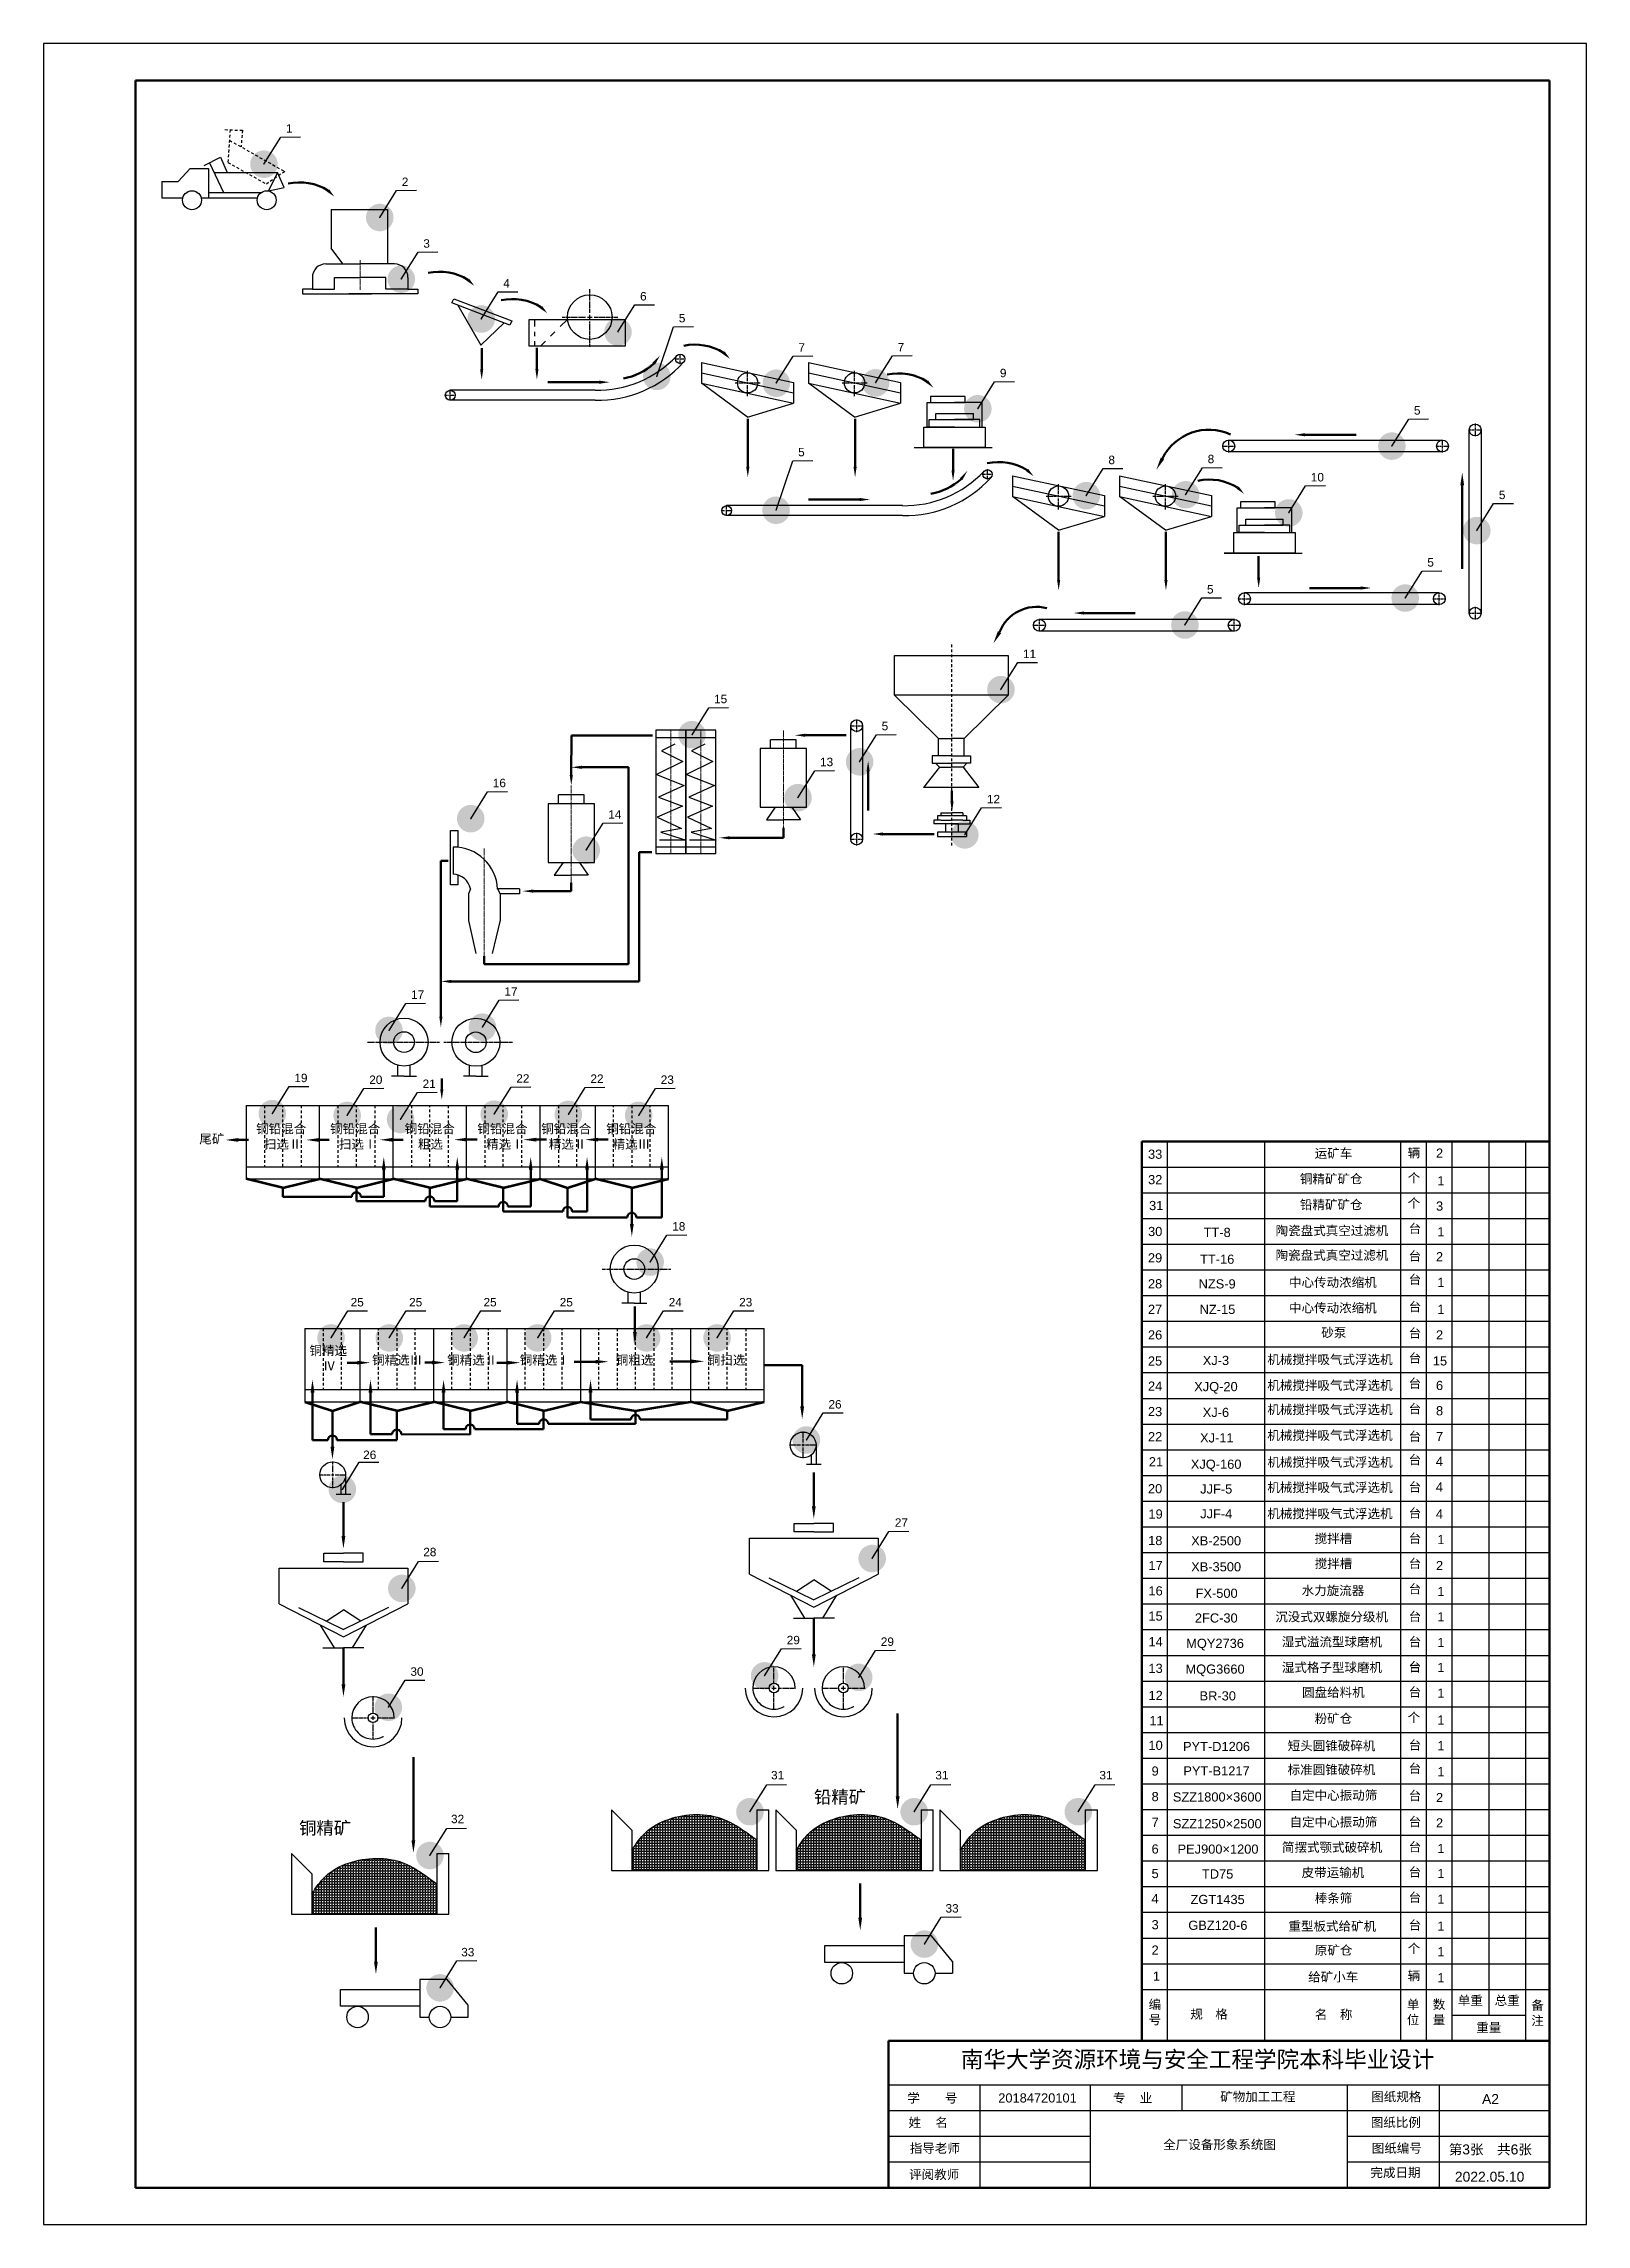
# Model space of a CAD drawing. Header units: millimetres. Extents: x 3322 to 3742, y 971 to 1565.
import ezdxf

# ---------------------------------------------------------------- set-up
doc = ezdxf.new("R2010")
doc.units = ezdxf.units.MM
for name, pattern in [('ACAD_ISO03W100', [30, 12, -18]), ('CENTER2', [1.125, 0.75, -0.125, 0.125, -0.125]), ('DASHDOT2', [12.7, 6.35, -3.175, 0, -3.175]), ('JIS_02_0.7', [1.35, 0.75, -0.6])]:
    doc.linetypes.add(name, pattern=pattern)
for name, color, linetype in [('标题栏', 7, 'Continuous'), ('注释层', 7, 'Continuous'), ('设备', 7, 'Continuous')]:
    doc.layers.add(name, color=color, linetype=linetype)
doc.layers.add('设备连接线', color=7, linetype='Continuous', lineweight=50)
doc.styles.get("Standard").update_dxf_attribs({"font": 'arial.ttf'})
doc.dimstyles.new('ISO-25', dxfattribs={"dimtxt": 2.5, "dimasz": 2.5, "dimexe": 1.25, "dimexo": 0.625, "dimtad": 1, "dimtxsty": 'Standard', "dimcen": 2.5, "dimadec": 0, "dimazin": 0, "dimtfac": 1, "dimtmove": 0, "dimatfit": 3, "dimfxl": 1, "dimarcsym": 0})

msp = doc.modelspace()

# ---------------------------------------------------------------- texts
at = {"layer": '标题栏', "attachment_point": 1}
for s, insert, char_height, width in [('{\\fSimSun|b0|i0|c134|p2;南华大学资源环境与安全工程学院本科毕业设计}', (3571.74, 1017.94), 4.5, 135.635), ('{\\fSimSun|b0|i0|c134|p2;学    号}', (3557.17, 1006.41), 2.5, 14.5622), ('20184720101', (3581.92, 1006.43), 2.5, 20.0761), ('专    业', (3613.14, 1006.43), 2.5, 14.7235), ('矿物加工工程', (3642.35, 1006.78), 2.5, 22.2612), ('图纸规格', (3683.46, 1006.77), 2.5, 14.3422), ('A2', (3713.62, 1006.23), 2.705, 3.7761), ('姓    名', (3557.5, 999.72), 2.5, 14.3862), ('图纸比例', (3683.34, 999.77), 2.5, 14.1955), ('指导老师', (3557.82, 992.72), 2.5, 14.6355), ('全厂设备形象系统图', (3626.82, 993.72), 2.5, 33.3184), ('图纸编号', (3683.6, 992.73), 2.5, 14.2689), ('{\\fSimSun|b0|i0|c134|p2;第}3{\\fSimSun|b0|i0|c134|p2;张  共}6{\\fSimSun|b0|i0|c134|p2;张}', (3704.56, 992.5), 2.7048, 24.0372), ('完成日期', (3683.23, 986.1), 2.5, 14.5915), ('评阅教师', (3557.66, 985.57), 2.5, 14.6941), ('2022.05.10', (3706.23, 985.07), 2.705, 19.9596)]:
    msp.add_mtext(s, dxfattribs=dict(at, insert=insert, char_height=char_height, width=width))
at = {"layer": '注释层', "char_height": 2.5, "attachment_point": 1}
for s, width, heights, insert in [('\\pi1.71027;33', 7, [0], (3620.98, 1263.48)), ('\\pi1.84497;{\\fSimSun|b0|i0|c134|p34;辆}', 7, [0], (3691.52, 1263.87)), ('\\pi2.67207;2', 7, [0], (3698.41, 1263.77)), ('\\pi1.72306;32', 7, [0], (3620.98, 1256.56)), ('\\pi1.85894;{\\fSimSun|b0|i0|c134|p34;个}', 7, [0], (3691.52, 1257.02)), ('\\pi3.03956;1', 7, [0], (3698.41, 1256.24)), ('\\pi1.95157;31', 7, [0], (3621.02, 1249.5)), ('\\pi1.85894;{\\fSimSun|b0|i0|c134|p34;个}', 7, [0], (3691.52, 1250.14)), ('\\pi2.68145;3', 7, [0], (3698.41, 1249.35)), ('\\pi1.71453;30', 7, [0], (3620.98, 1242.43)), ('\\pi7.93162;TT-8', 23, [0], (3629.9, 1242.18)), ('\\pi2.11732;{\\fSimSun|b0|i0|c134|p34;台}', 7, [0], (3691.52, 1243.23)), ('\\pi3.03956;1', 7, [0], (3698.41, 1242.35)), ('\\pi2.11732;{\\fSimSun|b0|i0|c134|p34;台}', 7, [0], (3691.52, 1235.72)), ('\\pi2.67207;2', 7, [0], (3698.41, 1235.55)), ('\\pi1.68554;29', 7, [0], (3620.98, 1235.25)), ('\\pi6.96385;TT-16', 23, [0], (3629.9, 1234.88)), ('\\pi2.11732;{\\fSimSun|b0|i0|c134|p34;台}', 7, [0], (3691.52, 1229.35)), ('\\pi1.68554;28', 7, [0], (3620.98, 1228.19)), ('\\pi6.66456;NZS-9', 23, [0], (3629.8, 1228.16)), ('\\pi3.03956;1', 7, [0], (3698.41, 1228.57)), ('\\pi1.6881;27', 7, [0], (3620.98, 1221.23)), ('\\pi6.8513;NZ-15', 23, [0], (3629.9, 1221.2)), ('\\pi2.11732;{\\fSimSun|b0|i0|c134|p34;台}', 7, [0], (3691.52, 1221.94)), ('\\pi3.03956;1', 7, [0], (3698.41, 1221.23)), ('\\pi1.68895;26', 7, [0], (3620.98, 1214.26)), ('\\pi2.11732;{\\fSimSun|b0|i0|c134|p34;台}', 7, [0], (3691.52, 1214.77)), ('\\pi2.67207;2', 7, [0], (3698.41, 1214.26)), ('\\pi1.67872;25', 7, [0], (3620.98, 1207.16)), ('\\pi7.99642;XJ-3', 23, [0], (3629.59, 1207.3)), ('\\pi2.11732;{\\fSimSun|b0|i0|c134|p34;台}', 7, [0], (3691.52, 1207.92)), ('\\pi1.8177;15', 7, [0], (3698.41, 1207.18)), ('\\pi1.69321;24', 7, [0], (3620.98, 1200.31)), ('\\pi5.67121;XJQ-20', 23, [0], (3629.59, 1200.18)), ('\\pi2.11732;{\\fSimSun|b0|i0|c134|p34;台}', 7, [0], (3691.52, 1201.04)), ('\\pi2.67462;6', 7, [0], (3698.41, 1200.49)), ('\\pi2.11732;{\\fSimSun|b0|i0|c134|p34;台}', 7, [0], (3691.52, 1194.13)), ('\\pi1.6881;23', 7, [0], (3620.98, 1193.38)), ('\\pi7.99727;XJ-6', 23, [0], (3629.59, 1193.15)), ('\\pi2.67633;8', 7, [0], (3698.41, 1193.6)), ('\\pi1.70089;22', 7, [0], (3620.98, 1186.53)), ('\\pi7.26654;XJ-11', 23, [0], (3629.59, 1186.22)), ('\\pi2.11732;{\\fSimSun|b0|i0|c134|p34;台}', 7, [0], (3691.52, 1186.62)), ('\\pi2.69083;7', 7, [0], (3698.41, 1186.6)), ('\\pi1.9294;21', 7, [0], (3620.98, 1179.7)), ('\\pi4.70003;XJQ-160', 23, [0], (3629.64, 1179.04)), ('\\pi2.11732;{\\fSimSun|b0|i0|c134|p34;台}', 7, [0], (3691.52, 1180.25)), ('\\pi2.6354;4', 7, [0], (3698.41, 1179.8)), ('\\pi1.69236;20', 7, [0], (3620.98, 1172.38)), ('\\pi7.25119;JJF-5', 23, [0], (3629.64, 1172.29)), ('\\pi2.11732;{\\fSimSun|b0|i0|c134|p34;台}', 7, [0], (3691.52, 1172.84)), ('\\pi2.6354;4', 7, [0], (3698.41, 1172.82)), ('\\pi1.82452;19', 7, [0], (3620.98, 1165.47)), ('\\pi7.26569;JJF-4', 23, [0], (3629.64, 1165.54)), ('\\pi2.11732;{\\fSimSun|b0|i0|c134|p34;台}', 7, [0], (3691.52, 1165.7)), ('\\pi2.6354;4', 7, [0], (3698.41, 1165.48)), ('\\pi2.11732;{\\fSimSun|b0|i0|c134|p34;台}', 7, [0], (3691.52, 1158.85)), ('\\pi3.03956;1', 7, [0], (3698.41, 1158.51)), ('\\pi1.82452;18', 7, [0], (3620.9, 1158.25)), ('\\pi4.79553;XB-2500', 23, [0], (3629.64, 1158.18)), ('\\pi1.82708;17', 7, [0], (3620.98, 1151.43)), ('\\pi4.79553;XB-3500', 23, [0], (3629.64, 1151.1)), ('\\pi2.11732;{\\fSimSun|b0|i0|c134|p34;台}', 7, [0], (3691.52, 1151.98)), ('\\pi2.67207;2', 7, [0], (3698.41, 1151.43)), ('\\pi1.82793;16', 7, [0], (3620.98, 1144.54)), ('\\pi6.00034;FX-500', 23, [0], (3629.64, 1143.89)), ('\\pi2.11732;{\\fSimSun|b0|i0|c134|p34;台}', 7, [0], (3691.52, 1145.07)), ('\\pi3.03956;1', 7, [0], (3698.41, 1144.36)), ('\\pi1.8177;15', 7, [0], (3620.98, 1137.68)), ('\\pi5.8119;2FC-30', 23, [0], (3629.64, 1137.16)), ('\\pi2.11732;{\\fSimSun|b0|i0|c134|p34;台}', 7, [0], (3691.52, 1137.55)), ('\\pi3.03956;1', 7, [0], (3698.41, 1137.47)), ('\\pi1.8322;14', 7, [0], (3620.98, 1130.69)), ('\\pi3.84737;MQY2736', 23, [0], (3629.23, 1130.24)), ('\\pi2.11732;{\\fSimSun|b0|i0|c134|p34;台}', 7, [0], (3691.52, 1130.7)), ('\\pi3.03956;1', 7, [0], (3698.41, 1130.47)), ('\\pi1.82708;13', 7, [0], (3620.98, 1123.44)), ('\\pi3.65723;MQG3660', 23, [0], (3629.23, 1123.23)), ('\\pi2.11732;{\\fSimSun|b0|i0|c134|p34;台}', 7, [0], (3691.52, 1123.85)), ('\\pi2.11732;{\\fSimSun|b0|i0|c134|p34;台}', 7, [0], (3691.52, 1123.77)), ('\\pi3.03956;1', 7, [0], (3698.41, 1123.68)), ('\\pi2.11732;{\\fSimSun|b0|i0|c134|p34;台}', 7, [0], (3691.52, 1116.97)), ('\\pi1.83987;12', 7, [0], (3620.98, 1116.06)), ('\\pi6.76177;BR-30', 23, [0], (3629.96, 1115.94)), ('\\pi3.03956;1', 7, [0], (3698.41, 1116.69)), ('\\pi2.06838;11', 7, [0], (3620.98, 1109.2)), ('\\pi1.85894;{\\fSimSun|b0|i0|c134|p34;个}', 7, [0], (3691.52, 1110.06)), ('\\pi3.03956;1', 7, [0], (3698.41, 1109.35)), ('\\pi1.83134;10', 7, [0], (3620.98, 1102.48)), ('\\pi2.59141;PYT-D1206', 23, [0], (3629.62, 1102.15)), ('\\pi2.11732;{\\fSimSun|b0|i0|c134|p34;台}', 7, [0], (3691.52, 1102.55)), ('\\pi3.03956;1', 7, [0], (3698.41, 1102.38)), ('\\pi2.67804;9', 7, [0], (3620.98, 1095.46)), ('\\pi2.6869;PYT-B1217', 23, [0], (3629.62, 1095.5)), ('\\pi2.11732;{\\fSimSun|b0|i0|c134|p34;台}', 7, [0], (3691.52, 1096.18)), ('\\pi3.03956;1', 7, [0], (3698.41, 1095.31)), ('\\pi2.67633;8', 7, [0], (3620.98, 1088.51)), ('\\pi0.34983;SZZ1800×3600', 24.5503, [0], (3629.1, 1088.4)), ('\\pi2.11732;{\\fSimSun|b0|i0|c134|p34;台}', 7, [0], (3691.52, 1088.77)), ('\\pi2.67207;2', 7, [0], (3698.41, 1088.24)), ('\\pi2.69083;7', 7, [0], (3620.98, 1081.49)), ('\\pi0.34983;SZZ1250×2500', 24.5503, [0], (3629.1, 1081.12)), ('\\pi2.11732;{\\fSimSun|b0|i0|c134|p34;台}', 7, [0], (3691.52, 1081.66)), ('\\pi2.67207;2', 7, [0], (3698.41, 1081.35)), ('\\pi2.11732;{\\fSimSun|b0|i0|c134|p34;台}', 7, [0], (3691.52, 1074.81)), ('\\pi2.67462;6', 7, [0], (3620.98, 1074.24)), ('\\pi0.69765;PEJ900×1200', 23, [0], (3630.03, 1074.2)), ('\\pi3.03956;1', 7, [0], (3698.41, 1074.35)), ('\\pi2.67121;5', 7, [0], (3620.98, 1067.55)), ('\\pi7.34072;TD75', 23, [0], (3630.03, 1067.42)), ('\\pi2.11732;{\\fSimSun|b0|i0|c134|p34;台}', 7, [0], (3691.52, 1067.94)), ('\\pi3.03956;1', 7, [0], (3698.41, 1067.55)), ('\\pi2.6354;4', 7, [0], (3620.98, 1060.7)), ('\\pi4.22851;ZGT1435', 23, [0], (3630.03, 1060.48)), ('\\pi2.11732;{\\fSimSun|b0|i0|c134|p34;台}', 7, [0], (3691.52, 1061.03)), ('\\pi3.03956;1', 7, [0], (3698.41, 1060.57)), ('\\pi2.68145;3', 7, [0], (3620.98, 1053.61)), ('\\pi3.61716;GBZ120-6', 23, [0], (3630.03, 1053.45)), ('\\pi2.11732;{\\fSimSun|b0|i0|c134|p34;台}', 7, [0], (3691.52, 1053.52)), ('\\pi3.03956;1', 7, [0], (3698.41, 1053.23)), ('\\pi2.67207;2', 7, [0], (3620.98, 1046.69)), ('\\pi1.85894;{\\fSimSun|b0|i0|c134|p34;个}', 7, [0], (3691.52, 1047.15)), ('\\pi3.03956;1', 7, [0], (3698.41, 1046.26)), ('\\pi3.03956;1', 7, [0], (3620.98, 1039.6)), ('\\pi1.84497;{\\fSimSun|b0|i0|c134|p34;辆}', 7, [0], (3691.52, 1039.73)), ('\\pi3.03956;1', 7, [0], (3698.41, 1039.18)), ('\\pi1.92877;{\\fSimSun|b0|i0|c134|p2;编\\P\\pi1.93575;号}', 7, [8.15], (3620.92, 1031.9)), ('\\pi7.2905;{\\fSimSun|b0|i0|c134|p2;规  格}', 25, [0], (3626.91, 1029.26)), ('\\pi7.31844;{\\fSimSun|b0|i0|c134|p2;名  称}', 25, [0], (3660.79, 1029.15)), ('\\pi1.87291;{\\fSimSun|b0|i0|c134|p2;单\\P\\pi1.85196;位}', 7, [8.15], (3691.29, 1031.9)), ('\\pi1.87291;{\\fSimSun|b0|i0|c134|p2;数\\P\\pi1.85196;量}', 7, [8.15], (3698.35, 1031.9)), ('\\pi1.59218;{\\fSimSun|b0|i0|c134|p2;单重}', 10, [0], (3705.42, 1032.98)), ('\\pi1.62709;{\\fSimSun|b0|i0|c134|p2;总重}', 10, [0], (3715.43, 1032.98)), ('\\pi1.88687;{\\fSimSun|b0|i0|c134|p2;备\\P\\pi1.87291;注}', 7, [8.15], (3725.16, 1031.66)), ('\\pi6.57123;{\\fSimSun|b0|i0|c134|p2;重量}', 20, [0], (3705.47, 1025.6))]:
    msp.add_mtext_dynamic_manual_height_columns(s, width=width, gutter_width=12.5, heights=heights, dxfattribs=dict(at, insert=insert))
at = {"layer": '注释层', "lineweight": 60, "char_height": 2.5, "attachment_point": 1}
for s, insert in [('\\pi12.89443;{\\fSimSun|b0|i0|c134|p34;运矿车}', (3655.17, 1263.72)), ('\\pi9.31202;{\\fSimSun|b0|i0|c134|p34;铜精矿矿仓}', (3654.73, 1256.77)), ('\\pi9.31202;{\\fSimSun|b0|i0|c134|p34;铅精矿矿仓}', (3654.73, 1249.75)), ('\\pi2.25895;{\\fSimSun|b0|i0|c134|p34;陶瓷盘式真空过滤机}', (3655.17, 1242.66)), ('\\pi2.25895;{\\fSimSun|b0|i0|c134|p34;陶瓷盘式真空过滤机}', (3655.17, 1235.97)), ('\\pi5.9042;{\\fSimSun|b0|i0|c134|p34;中心传动浓缩机}', (3655.17, 1228.58)), ('\\pi5.9042;{\\fSimSun|b0|i0|c134|p34;中心传动浓缩机}', (3655.17, 1221.62)), ('\\pi14.68912;{\\fSimSun|b0|i0|c134|p34;砂泵}', (3655.17, 1214.88)), ('{\\fSimSun|b0|i0|c134|p2;机械搅拌吸气式浮选机}', (3655.17, 1207.56)), ('{\\fSimSun|b0|i0|c134|p2;机械搅拌吸气式浮选机}', (3655.17, 1200.53)), ('{\\fSimSun|b0|i0|c134|p2;机械搅拌吸气式浮选机}', (3655.17, 1193.94)), ('{\\fSimSun|b0|i0|c134|p2;机械搅拌吸气式浮选机}', (3655.17, 1186.91)), ('{\\fSimSun|b0|i0|c134|p2;机械搅拌吸气式浮选机}', (3655.17, 1179.6)), ('{\\fSimSun|b0|i0|c134|p2;机械搅拌吸气式浮选机}', (3655.17, 1172.72)), ('{\\fSimSun|b0|i0|c134|p2;机械搅拌吸气式浮选机}', (3655.17, 1165.56)), ('\\pi12.88046;{\\fSimSun|b0|i0|c134|p34;搅拌槽}', (3655.17, 1158.82)), ('\\pi12.88046;{\\fSimSun|b0|i0|c134|p34;搅拌槽}', (3655.17, 1151.97)), ('\\pi9.33996;{\\fSimSun|b0|i0|c134|p34;水力旋流器}', (3655.17, 1144.63)), ('\\pi2.16118;{\\fSimSun|b0|i0|c134|p34;沉没式双螺旋分级机}', (3655.17, 1137.47)), ('\\pi3.94889;{\\fSimSun|b0|i0|c134|p34;湿式溢流型球磨机}', (3655.17, 1130.65)), ('\\pi3.94889;{\\fSimSun|b0|i0|c134|p34;湿式格子型球磨机}', (3655.17, 1123.7)), ('\\pi9.45867;{\\fSimSun|b0|i0|c134|p34;圆盘给料机}', (3655.17, 1116.91)), ('\\pi12.88046;{\\fSimSun|b0|i0|c134|p34;粉矿仓}', (3655.17, 1109.78)), ('\\pi5.75755;{\\fSimSun|b0|i0|c134|p34;短头圆锥破碎机}', (3654.95, 1102.35)), ('\\pi5.74359;{\\fSimSun|b0|i0|c134|p34;标准圆锥破碎机}', (3654.95, 1095.84)), ('\\pi6.05085;{\\fSimSun|b0|i0|c134|p34;自定中心振动筛}', (3655.17, 1088.86)), ('\\pi6.05085;{\\fSimSun|b0|i0|c134|p34;自定中心振动筛}', (3655.17, 1081.58)), ('\\pi3.98381;{\\fSimSun|b0|i0|c134|p34;简摆式颚式破碎机}', (3655.17, 1074.7)), ('\\pi9.33996;{\\fSimSun|b0|i0|c134|p34;皮带运输机}', (3655.17, 1067.83)), ('\\pi12.90839;{\\fSimSun|b0|i0|c134|p34;棒条筛}', (3655.17, 1060.85)), ('\\pi5.74359;{\\fSimSun|b0|i0|c134|p2;重型板式给矿机}', (3655.17, 1053.2)), ('\\pi12.92934;{\\fSimSun|b0|i0|c134|p2;原矿仓}', (3655.17, 1046.67)), ('\\pi11.1137;{\\fSimSun|b0|i0|c134|p2;给矿小车}', (3655.17, 1039.39))]:
    msp.add_mtext_dynamic_manual_height_columns(s, width=36.2218, gutter_width=12.5, heights=[0], dxfattribs=dict(at, insert=insert))
at = {"layer": '设备', "ltscale": 0.5, "attachment_point": 1}
for s, insert, char_height, width in [('1', (3388.01, 1542.77), 2.3, 0.2353), ('2', (3419.53, 1528.24), 2.3, 2.013), ('3', (3425.39, 1511.44), 2.3, 2.0315), ('4', (3447.16, 1500.6), 2.3, 1.7184), ('6', (3484.4, 1497.07), 2.3, 1.4035), ('5', (3494.96, 1491.1), 2.3, 1.2474), ('7', (3527.5, 1483.12), 2.3, 1.5952), ('7', (3554.53, 1483.2), 2.3, 1.8628), ('9', (3582.36, 1476.16), 2.3, 2.5353), ('5', (3695.08, 1465.98), 2.3, 1.5538), ('5', (3527.43, 1454.63), 2.3, 1.2474), ('8', (3611.9, 1452.48), 2.3, 0.0927), ('8', (3638.93, 1452.74), 2.3, 0.0927), ('10', (3667.01, 1447.78), 2.3, 3.0499), ('5', (3718.21, 1442.97), 2.3, 1.3182), ('5', (3698.72, 1424.59), 2.3, 1.9571), ('5', (3638.74, 1417.25), 2.3, 1.4249), ('11', (3588.64, 1399.65), 2.3, 2.8622), ('15', (3504.54, 1387.37), 2.3, 2.431), ('5', (3550.17, 1380), 2.3, 1.4387), ('13', (3533.39, 1370.22), 2.3, 3.5274), ('16', (3444.31, 1364.5), 2.3, 2.5337), ('14', (3475.74, 1355.91), 2.3, 3.6611), ('12', (3578.82, 1360.09), 2.3, 3.1152), ('17', (3422.05, 1306.82), 2.3, 3.2348), ('17', (3447.48, 1307.7), 2.3, 3.2348), ('19', (3390.29, 1284.16), 2.3, 3.2002), ('20', (3410.67, 1283.66), 2.3, 3.1297), ('22', (3450.7, 1284), 2.3, 2.9825), ('22', (3470.89, 1283.95), 2.3, 3.3707), ('23', (3490.03, 1283.68), 2.3, 4.1838), ('21', (3425.2, 1282.56), 2.3, 3.4119), ('18', (3493.15, 1243.72), 2.3, 4.0584), ('25', (3405.61, 1223.07), 2.3, 3.403), ('25', (3421.52, 1223.07), 2.3, 3.403), ('25', (3441.78, 1223.07), 2.3, 3.403), ('25', (3462.53, 1223.07), 2.3, 3.403), ('24', (3492.2, 1223.07), 2.3, 3.403), ('23', (3511.37, 1223.07), 2.3, 3.403), ('26', (3535.69, 1195.26), 2.3, 3.9133), ('27', (3553.76, 1163.05), 2.3, 1.6426), ('28', (3425.37, 1155.02), 2.3, 3.1688), ('29', (3524.33, 1131.04), 2.3, 3.262), ('29', (3549.94, 1130.6), 2.3, 3.262), ('30', (3421.88, 1122.46), 2.3, 2.783), ('31', (3520.06, 1094.24), 2.3, 3.5304), ('31', (3564.78, 1094.24), 2.3, 2.7939), ('31', (3609.46, 1094.24), 2.3, 3.325), ('{\\fSimSun|b0|i0|c134|p2;铅精矿}', (3531.76, 1088.87), 3.456, 16.7808), ('32', (3432.94, 1082.31), 2.3, 3.5202), ('{\\fSimSun|b0|i0|c134|p2;铜精矿}', (3391.58, 1080.43), 3.456, 15.0478), ('33', (3567.56, 1057.97), 2.3, 2.865), ('33', (3435.72, 1046.04), 2.3, 2.06)]:
    msp.add_mtext(s, dxfattribs=dict(at, insert=insert, char_height=char_height, width=width))
at = {"layer": '设备', "lineweight": 50, "char_height": 2.5, "attachment_point": 1}
for s, width, insert in [('\\pi0.52082;{\\fSimSun|b0|i0|c134|p34;尾矿}', 7.8992, (3363.9, 1267.65)), ('\\pi0.77712;{\\fSimSun|b0|i0|c134|p2;铜铅混合\\P\\pi2.87908;扫选Ⅱ}', 15.5626, (3379.1, 1270.41)), ('\\pi0.77712;{\\fSimSun|b0|i0|c134|p2;铜铅混合\\P\\pi3.15841;扫选Ⅰ}', 15.5626, (3399.24, 1270.41)), ('\\pi0.77712;{\\fSimSun|b0|i0|c134|p2;铜铅混合\\P\\pi4.34556;粗选}', 15.5626, (3419.55, 1270.41)), ('\\pi0.77712;{\\fSimSun|b0|i0|c134|p2;铜铅混合\\P\\pi3.13746;精选Ⅰ}', 15.5626, (3439.34, 1270.41)), ('\\pi0.77712;{\\fSimSun|b0|i0|c134|p2;铜铅混合\\P\\pi2.85813;精选Ⅱ}', 15.5626, (3456.7, 1270.41)), ('\\pi0.77712;{\\fSimSun|b0|i0|c134|p2;铜铅混合\\P\\pi2.51858;精选\\fFangSong|b0|i0|c134|p49;Ⅲ}', 15.5626, (3474.41, 1270.41)), ('\\pi1.03688;{\\fSimSun|b0|i0|c134|p2;铜精选\\P\\pi4.71749;\\fFangSong|b0|i0|c134|p49;Ⅳ}', 12.5207, (3393.36, 1209.99)), ('\\pi0.73088;{\\fSimSun|b0|i0|c134|p2;铜精选\\fFangSong|b0|i0|c134|p49;Ⅲ}', 15.5626, (3410.71, 1207.43)), ('\\pi1.07042;{\\fSimSun|b0|i0|c134|p2;铜精选Ⅱ}', 15.5626, (3430.81, 1207.43)), ('\\pi1.34975;{\\fSimSun|b0|i0|c134|p2;铜精选Ⅰ}', 15.5626, (3450.28, 1207.43)), ('\\pi2.55785;{\\fSimSun|b0|i0|c134|p2;铜粗选}', 15.5626, (3475.22, 1207.43)), ('\\pi2.55785;{\\fSimSun|b0|i0|c134|p2;铜扫选}', 15.5626, (3500.27, 1207.43))]:
    msp.add_mtext_dynamic_manual_height_columns(s, width=width, gutter_width=12.5, heights=[0], dxfattribs=dict(at, insert=insert))
at = {"layer": '设备', "ltscale": 0.5, "insert": (3409.01, 1181.5), "char_height": 2.3, "attachment_point": 1}
msp.add_mtext('26', dxfattribs=at)

# ---------------------------------------------------------------- blocks, each defined once
blk = doc.blocks.new('*U2')
at = {"layer": '设备', "color": 0, "linetype": 'CENTER2', "lineweight": 13, "transparency": 16777216}
blk.add_line((0, -1.74), (0, 6.29), dxfattribs=at)
blk = doc.blocks.new('*U3')
at = {"layer": '设备', "color": 0, "linetype": 'CENTER2', "transparency": 16777216}
for p, q in [((0, 1.21), (0, 7.65)), ((-7.53, 0), (-1.21, 0)), ((1.21, 0), (7.63, 0)), ((0, -8.08), (0, -1.21))]:
    blk.add_line(p, q, dxfattribs=at)
at = {"layer": '设备', "color": 0, "linetype": 'Continuous', "transparency": 16777216}
for p, q in [((-0.61, 0), (0.61, 0)), ((0, -0.61), (0, 0.61))]:
    blk.add_line(p, q, dxfattribs=at)
blk = doc.blocks.new('*U4')
at = {"layer": '设备', "color": 0, "linetype": 'CENTER2', "transparency": 16777216}
for p, q in [((-1.39, 0), (-0.25, 0)), ((0, 0.25), (0, 1.39)), ((0.25, 0), (1.39, 0)), ((0, -1.39), (0, -0.25))]:
    blk.add_line(p, q, dxfattribs=at)
at = {"layer": '设备', "color": 0, "linetype": 'Continuous', "transparency": 16777216}
for p, q in [((-0.13, 0), (0.13, 0)), ((0, -0.13), (0, 0.13))]:
    blk.add_line(p, q, dxfattribs=at)
blk = doc.blocks.new('*U5')
at = {"layer": '设备', "color": 0, "linetype": 'CENTER2', "transparency": 16777216}
for p, q in [((-1.46, 0), (-0.27, 0)), ((0, 0.27), (0, 1.46)), ((0.27, 0), (1.46, 0)), ((0, -1.46), (0, -0.27))]:
    blk.add_line(p, q, dxfattribs=at)
at = {"layer": '设备', "color": 0, "linetype": 'Continuous', "transparency": 16777216}
for p, q in [((-0.13, 0), (0.13, 0)), ((0, -0.13), (0, 0.13))]:
    blk.add_line(p, q, dxfattribs=at)
blk = doc.blocks.new('*U6')
at = {"layer": '设备', "color": 0, "linetype": 'CENTER2', "transparency": 16777216}
for p, q in [((-3.39, 0), (-0.55, 0)), ((0, 0.55), (0, 3.26)), ((0.55, 0), (3.43, 0)), ((0, -3.66), (0, -0.55))]:
    blk.add_line(p, q, dxfattribs=at)
at = {"layer": '设备', "color": 0, "linetype": 'Continuous', "transparency": 16777216}
for p, q in [((-0.28, 0), (0.28, 0)), ((0, -0.28), (0, 0.28))]:
    blk.add_line(p, q, dxfattribs=at)
blk = doc.blocks.new('*U7')
at = {"layer": '设备', "color": 0, "linetype": 'CENTER2', "transparency": 16777216}
for p, q in [((-1.72704, 0), (-0.321408, 0)), ((0, 0.321408), (0, 1.72704)), ((0.321408, 0), (1.72704, 0)), ((0, -1.72704), (0, -0.321408))]:
    blk.add_line(p, q, dxfattribs=at)
at = {"layer": '设备', "color": 0, "linetype": 'Continuous', "transparency": 16777216}
for p, q in [((-0.160704, 0), (0.160704, 0)), ((0, -0.160704), (0, 0.160704))]:
    blk.add_line(p, q, dxfattribs=at)
blk = doc.blocks.new('*U8')
at = {"layer": '设备', "color": 0, "linetype": 'CENTER2', "transparency": 16777216}
for p, q in [((-1.72704, 0), (-0.321408, 0)), ((0, 0.321408), (0, 1.72704)), ((0.321408, 0), (1.72704, 0)), ((0, -1.72704), (0, -0.321408))]:
    blk.add_line(p, q, dxfattribs=at)
at = {"layer": '设备', "color": 0, "linetype": 'Continuous', "transparency": 16777216}
for p, q in [((-0.160704, 0), (0.160704, 0)), ((0, -0.160704), (0, 0.160704))]:
    blk.add_line(p, q, dxfattribs=at)
blk = doc.blocks.new('*U9')
at = {"layer": '设备', "color": 0, "linetype": 'CENTER2', "transparency": 16777216}
for p, q in [((-1.72704, 0), (-0.321408, 0)), ((0, 0.321408), (0, 1.72704)), ((0.321408, 0), (1.72704, 0)), ((0, -1.72704), (0, -0.321408))]:
    blk.add_line(p, q, dxfattribs=at)
at = {"layer": '设备', "color": 0, "linetype": 'Continuous', "transparency": 16777216}
for p, q in [((-0.160704, 0), (0.160704, 0)), ((0, -0.160704), (0, 0.160704))]:
    blk.add_line(p, q, dxfattribs=at)
blk = doc.blocks.new('*U10')
at = {"layer": '设备', "color": 0, "linetype": 'CENTER2', "transparency": 16777216}
for p, q in [((-1.72704, 0), (-0.321408, 0)), ((0, 0.321408), (0, 1.72704)), ((0.321408, 0), (1.72704, 0)), ((0, -1.72704), (0, -0.321408))]:
    blk.add_line(p, q, dxfattribs=at)
at = {"layer": '设备', "color": 0, "linetype": 'Continuous', "transparency": 16777216}
for p, q in [((-0.160704, 0), (0.160704, 0)), ((0, -0.160704), (0, 0.160704))]:
    blk.add_line(p, q, dxfattribs=at)
blk = doc.blocks.new('*U11')
at = {"layer": '设备', "color": 0, "linetype": 'CENTER2', "transparency": 16777216}
for p, q in [((-1.73, 0), (-0.32, 0)), ((0, 0.32), (0, 1.73)), ((0.32, 0), (1.73, 0)), ((0, -1.73), (0, -0.32))]:
    blk.add_line(p, q, dxfattribs=at)
at = {"layer": '设备', "color": 0, "linetype": 'Continuous', "transparency": 16777216}
for p, q in [((-0.16, 0), (0.16, 0)), ((0, -0.16), (0, 0.16))]:
    blk.add_line(p, q, dxfattribs=at)
blk = doc.blocks.new('*U12')
at = {"layer": '设备', "color": 0, "linetype": 'CENTER2', "transparency": 16777216}
for p, q in [((-1.73, 0), (-0.32, 0)), ((0, 0.32), (0, 1.73)), ((0.32, 0), (1.73, 0)), ((0, -1.73), (0, -0.32))]:
    blk.add_line(p, q, dxfattribs=at)
at = {"layer": '设备', "color": 0, "linetype": 'Continuous', "transparency": 16777216}
for p, q in [((-0.16, 0), (0.16, 0)), ((0, -0.16), (0, 0.16))]:
    blk.add_line(p, q, dxfattribs=at)
blk = doc.blocks.new('*U13')
at = {"layer": '设备', "color": 0, "linetype": 'CENTER2', "lineweight": 13, "transparency": 16777216}
blk.add_line((0, 12.96), (0, -13.55), dxfattribs=at)
blk = doc.blocks.new('*U14')
at = {"layer": '设备', "color": 0, "linetype": 'CENTER2', "lineweight": 13, "transparency": 16777216}
blk.add_line((0, -16.9), (0, 16.9), dxfattribs=at)
blk = doc.blocks.new('*U15')
at = {"layer": '设备', "color": 0, "linetype": 'CENTER2', "lineweight": 13, "transparency": 16777216}
blk.add_line((0, 16.9), (0, -16.9), dxfattribs=at)
blk = doc.blocks.new('*U16')
at = {"layer": '设备', "color": 0, "linetype": 'CENTER2', "lineweight": 13, "transparency": 16777216}
blk.add_line((0, 15.95), (0, -15.61), dxfattribs=at)
blk = doc.blocks.new('*U17')
at = {"layer": '设备', "color": 0, "linetype": 'CENTER2', "transparency": 16777216}
for p, q in [((-5.89, 0), (-1.15, 0)), ((0, 1.15), (0, 5.89)), ((1.15, 0), (5.89, 0)), ((0, -5.89), (0, -1.15))]:
    blk.add_line(p, q, dxfattribs=at)
at = {"layer": '设备', "color": 0, "linetype": 'Continuous', "transparency": 16777216}
for p, q in [((-0.58, 0), (0.58, 0)), ((0, -0.58), (0, 0.58))]:
    blk.add_line(p, q, dxfattribs=at)
blk = doc.blocks.new('*U18')
at = {"layer": '设备', "color": 0, "linetype": 'CENTER2', "transparency": 16777216}
for p, q in [((-3.64, 0), (-0.7, 0)), ((0, 0.7), (0, 3.64)), ((0.7, 0), (3.64, 0)), ((0, -3.64), (0, -0.7))]:
    blk.add_line(p, q, dxfattribs=at)
at = {"layer": '设备', "color": 0, "linetype": 'Continuous', "transparency": 16777216}
for p, q in [((-0.35, 0), (0.35, 0)), ((0, -0.35), (0, 0.35))]:
    blk.add_line(p, q, dxfattribs=at)
blk = doc.blocks.new('*U20')
at = {"layer": '设备', "color": 0, "linetype": 'CENTER2', "transparency": 16777216}
for p, q in [((-5.89, 0), (-1.15, 0)), ((0, 1.15), (0, 5.89)), ((1.15, 0), (5.89, 0)), ((0, -5.89), (0, -1.15))]:
    blk.add_line(p, q, dxfattribs=at)
at = {"layer": '设备', "color": 0, "linetype": 'Continuous', "transparency": 16777216}
for p, q in [((-0.58, 0), (0.58, 0)), ((0, -0.58), (0, 0.58))]:
    blk.add_line(p, q, dxfattribs=at)
blk = doc.blocks.new('*U21')
at = {"layer": '设备', "color": 0, "linetype": 'CENTER2', "transparency": 16777216}
for p, q in [((-3.64, 0), (-0.7, 0)), ((0, 0.7), (0, 3.64)), ((0.7, 0), (3.64, 0)), ((0, -3.64), (0, -0.7))]:
    blk.add_line(p, q, dxfattribs=at)
at = {"layer": '设备', "color": 0, "linetype": 'Continuous', "transparency": 16777216}
for p, q in [((-0.35, 0), (0.35, 0)), ((0, -0.35), (0, 0.35))]:
    blk.add_line(p, q, dxfattribs=at)
blk = doc.blocks.new('*U24')
at = {"layer": '设备', "color": 0, "linetype": 'CENTER2', "transparency": 16777216}
for p, q in [((-1.39, 0), (-0.25, 0)), ((0, 0.25), (0, 1.39)), ((0.25, 0), (1.39, 0)), ((0, -1.39), (0, -0.25))]:
    blk.add_line(p, q, dxfattribs=at)
at = {"layer": '设备', "color": 0, "linetype": 'Continuous', "transparency": 16777216}
for p, q in [((-0.13, 0), (0.13, 0)), ((0, -0.13), (0, 0.13))]:
    blk.add_line(p, q, dxfattribs=at)
blk = doc.blocks.new('*U25')
at = {"layer": '设备', "color": 0, "linetype": 'CENTER2', "transparency": 16777216}
for p, q in [((-1.46, 0), (-0.27, 0)), ((0, 0.27), (0, 1.46)), ((0.27, 0), (1.46, 0)), ((0, -1.46), (0, -0.27))]:
    blk.add_line(p, q, dxfattribs=at)
at = {"layer": '设备', "color": 0, "linetype": 'Continuous', "transparency": 16777216}
for p, q in [((-0.13, 0), (0.13, 0)), ((0, -0.13), (0, 0.13))]:
    blk.add_line(p, q, dxfattribs=at)
blk = doc.blocks.new('*U26')
at = {"layer": '设备', "color": 0, "linetype": 'CENTER2', "transparency": 16777216}
for p, q in [((-1.73, 0), (-0.32, 0)), ((0, 0.32), (0, 1.73)), ((0.32, 0), (1.73, 0)), ((0, -1.73), (0, -0.32))]:
    blk.add_line(p, q, dxfattribs=at)
at = {"layer": '设备', "color": 0, "linetype": 'Continuous', "transparency": 16777216}
for p, q in [((-0.16, 0), (0.16, 0)), ((0, -0.16), (0, 0.16))]:
    blk.add_line(p, q, dxfattribs=at)
blk = doc.blocks.new('*U27')
at = {"layer": '设备', "color": 0, "linetype": 'CENTER2', "transparency": 16777216}
for p, q in [((-1.73, 0), (-0.32, 0)), ((0, 0.32), (0, 1.73)), ((0.32, 0), (1.73, 0)), ((0, -1.73), (0, -0.32))]:
    blk.add_line(p, q, dxfattribs=at)
at = {"layer": '设备', "color": 0, "linetype": 'Continuous', "transparency": 16777216}
for p, q in [((-0.16, 0), (0.16, 0)), ((0, -0.16), (0, 0.16))]:
    blk.add_line(p, q, dxfattribs=at)
blk = doc.blocks.new('*U28')
at = {"layer": '设备', "color": 0, "linetype": 'CENTER2', "lineweight": 13, "transparency": 16777216}
blk.add_line((0, 12.96), (0, -13.55), dxfattribs=at)
blk = doc.blocks.new('*U29')
at = {"layer": '设备', "color": 0, "linetype": 'CENTER2', "transparency": 16777216}
for p, q in [((-1.73, 0), (-0.32, 0)), ((0, 0.32), (0, 1.73)), ((0.32, 0), (1.73, 0)), ((0, -1.73), (0, -0.32))]:
    blk.add_line(p, q, dxfattribs=at)
at = {"layer": '设备', "color": 0, "linetype": 'Continuous', "transparency": 16777216}
for p, q in [((-0.16, 0), (0.16, 0)), ((0, -0.16), (0, 0.16))]:
    blk.add_line(p, q, dxfattribs=at)
blk = doc.blocks.new('*U30')
at = {"layer": '设备', "color": 0, "linetype": 'CENTER2', "transparency": 16777216}
for p, q in [((-1.73, 0), (-0.32, 0)), ((0, 0.32), (0, 1.73)), ((0.32, 0), (1.73, 0)), ((0, -1.73), (0, -0.32))]:
    blk.add_line(p, q, dxfattribs=at)
at = {"layer": '设备', "color": 0, "linetype": 'Continuous', "transparency": 16777216}
for p, q in [((-0.16, 0), (0.16, 0)), ((0, -0.16), (0, 0.16))]:
    blk.add_line(p, q, dxfattribs=at)
blk = doc.blocks.new('*U31')
at = {"layer": '设备', "color": 0, "linetype": 'CENTER2', "transparency": 16777216}
for p, q in [((-3.39, 0), (-0.55, 0)), ((0, 0.55), (0, 3.26)), ((0.55, 0), (3.43, 0)), ((0, -3.66), (0, -0.55))]:
    blk.add_line(p, q, dxfattribs=at)
at = {"layer": '设备', "color": 0, "linetype": 'Continuous', "transparency": 16777216}
for p, q in [((-0.28, 0), (0.28, 0)), ((0, -0.28), (0, 0.28))]:
    blk.add_line(p, q, dxfattribs=at)
blk = doc.blocks.new('*U32')
at = {"layer": '设备', "color": 0, "linetype": 'CENTER2', "transparency": 16777216}
for p, q in [((-3.39, 0), (-0.55, 0)), ((0, 0.55), (0, 3.26)), ((0.55, 0), (3.43, 0)), ((0, -3.66), (0, -0.55))]:
    blk.add_line(p, q, dxfattribs=at)
at = {"layer": '设备', "color": 0, "linetype": 'Continuous', "transparency": 16777216}
for p, q in [((-0.28, 0), (0.28, 0)), ((0, -0.28), (0, 0.28))]:
    blk.add_line(p, q, dxfattribs=at)
blk = doc.blocks.new('*U33')
at = {"layer": '设备', "color": 0, "linetype": 'CENTER2', "transparency": 16777216}
for p, q in [((-3.39, 0), (-0.55, 0)), ((0, 0.55), (0, 3.26)), ((0.55, 0), (3.43, 0)), ((0, -3.66), (0, -0.55))]:
    blk.add_line(p, q, dxfattribs=at)
at = {"layer": '设备', "color": 0, "linetype": 'Continuous', "transparency": 16777216}
for p, q in [((-0.28, 0), (0.28, 0)), ((0, -0.28), (0, 0.28))]:
    blk.add_line(p, q, dxfattribs=at)
blk = doc.blocks.new('*U36')
at = {"layer": '设备', "color": 0, "linetype": 'CENTER2', "transparency": 16777216}
for p, q in [((-5.89, 0), (-1.15, 0)), ((0, 1.15), (0, 5.89)), ((1.15, 0), (5.89, 0)), ((0, -5.89), (0, -1.15))]:
    blk.add_line(p, q, dxfattribs=at)
at = {"layer": '设备', "color": 0, "linetype": 'Continuous', "transparency": 16777216}
for p, q in [((-0.58, 0), (0.58, 0)), ((0, -0.58), (0, 0.58))]:
    blk.add_line(p, q, dxfattribs=at)

# ---------------------------------------------------------------- hatches: boundary and pattern name
at = {"layer": '设备'}
h = msp.add_hatch(color=256, dxfattribs=at)
edge = h.paths.add_edge_path()
edge.add_arc((3382.01, 1531.9), 0.167, 0, 360)
h = msp.add_hatch(color=256, dxfattribs=at)
edge = h.paths.add_edge_path()
edge.add_arc((3413.53, 1517.36), 0.167, 0, 360)
h = msp.add_hatch(color=256, dxfattribs=at)
edge = h.paths.add_edge_path()
edge.add_arc((3419.4, 1500.57), 0.167, 0, 360)
h = msp.add_hatch(color=256, dxfattribs=at)
edge = h.paths.add_edge_path()
edge.add_arc((3441.16, 1489.73), 0.167, 0, 360)
h = msp.add_hatch(color=256, dxfattribs=at)
edge = h.paths.add_edge_path()
edge.add_arc((3478.41, 1486.2), 0.167, 0, 360)
h = msp.add_hatch(color=256, dxfattribs=at)
edge = h.paths.add_edge_path()
edge.add_arc((3488.96, 1474.1), 0.167, 0, 360)
h = msp.add_hatch(color=256, dxfattribs=at)
edge = h.paths.add_edge_path()
edge.add_arc((3521.5, 1472.24), 0.167, 0, 360)
h = msp.add_hatch(color=256, dxfattribs=at)
edge = h.paths.add_edge_path()
edge.add_arc((3548.6, 1472.33), 0.167, 0, 360)
h = msp.add_hatch(color=256, dxfattribs=at)
edge = h.paths.add_edge_path()
edge.add_arc((3576.36, 1465.29), 0.167, 0, 360)
h = msp.add_hatch(color=256, dxfattribs=at)
edge = h.paths.add_edge_path()
edge.add_arc((3689.08, 1455.11), 0.167, 0, 360)
h = msp.add_hatch(color=256, dxfattribs=at)
edge = h.paths.add_edge_path()
edge.add_arc((3521.43, 1437.63), 0.167, 0, 360)
h = msp.add_hatch(color=256, dxfattribs=at)
edge = h.paths.add_edge_path()
edge.add_arc((3605.9, 1441.61), 0.167, 0, 360)
h = msp.add_hatch(color=256, dxfattribs=at)
edge = h.paths.add_edge_path()
edge.add_arc((3632.93, 1441.86), 0.167, 0, 360)
h = msp.add_hatch(color=256, dxfattribs=at)
edge = h.paths.add_edge_path()
edge.add_arc((3661.01, 1436.91), 0.167, 0, 360)
h = msp.add_hatch(color=256, dxfattribs=at)
edge = h.paths.add_edge_path()
edge.add_arc((3712.21, 1432.09), 0.167, 0, 360)
h = msp.add_hatch(color=256, dxfattribs=at)
edge = h.paths.add_edge_path()
edge.add_arc((3692.72, 1413.72), 0.167, 0, 360)
h = msp.add_hatch(color=256, dxfattribs=at)
edge = h.paths.add_edge_path()
edge.add_arc((3632.74, 1406.38), 0.167, 0, 360)
h = msp.add_hatch(color=256, dxfattribs=at)
edge = h.paths.add_edge_path()
edge.add_arc((3582.64, 1388.78), 0.167, 0, 360)
h = msp.add_hatch(color=256, dxfattribs=at)
edge = h.paths.add_edge_path()
edge.add_arc((3498.54, 1376.49), 0.167, 0, 360)
h = msp.add_hatch(color=256, dxfattribs=at)
edge = h.paths.add_edge_path()
edge.add_arc((3544.17, 1369.12), 0.167, 0, 360)
h = msp.add_hatch(color=256, dxfattribs=at)
edge = h.paths.add_edge_path()
edge.add_arc((3527.39, 1359.34), 0.167, 0, 360)
h = msp.add_hatch(color=256, dxfattribs=at)
edge = h.paths.add_edge_path()
edge.add_arc((3438.31, 1353.62), 0.167, 0, 360)
h = msp.add_hatch(color=256, dxfattribs=at)
edge = h.paths.add_edge_path()
edge.add_arc((3572.82, 1349.21), 0.167, 0, 360)
h = msp.add_hatch(color=256, dxfattribs=at)
edge = h.paths.add_edge_path()
edge.add_arc((3469.74, 1345.04), 0.167, 0, 360)
h = msp.add_hatch(color=256, dxfattribs=at)
edge = h.paths.add_edge_path()
edge.add_arc((3416.05, 1295.95), 0.167, 0, 360)
h = msp.add_hatch(color=256, dxfattribs=at)
edge = h.paths.add_edge_path()
edge.add_arc((3441.48, 1296.83), 0.167, 0, 360)
h = msp.add_hatch(color=256, dxfattribs=at)
edge = h.paths.add_edge_path()
edge.add_arc((3384.29, 1273.28), 0.167, 0, 360)
h = msp.add_hatch(color=256, dxfattribs=at)
edge = h.paths.add_edge_path()
edge.add_arc((3404.67, 1272.79), 0.167, 0, 360)
h = msp.add_hatch(color=256, dxfattribs=at)
edge = h.paths.add_edge_path()
edge.add_arc((3419.2, 1271.68), 0.167, 0, 360)
h = msp.add_hatch(color=256, dxfattribs=at)
edge = h.paths.add_edge_path()
edge.add_arc((3444.71, 1273.13), 0.167, 0, 360)
h = msp.add_hatch(color=256, dxfattribs=at)
edge = h.paths.add_edge_path()
edge.add_arc((3464.89, 1273.08), 0.167, 0, 360)
h = msp.add_hatch(color=256, dxfattribs=at)
edge = h.paths.add_edge_path()
edge.add_arc((3484.03, 1272.81), 0.167, 0, 360)
h = msp.add_hatch(color=256, dxfattribs=at)
edge = h.paths.add_edge_path()
edge.add_arc((3487.15, 1232.85), 0.167, 0, 360)
h = msp.add_hatch(color=256, dxfattribs=at)
edge = h.paths.add_edge_path()
edge.add_arc((3400.28, 1212.2), 0.167, 0, 360)
h = msp.add_hatch(color=256, dxfattribs=at)
edge = h.paths.add_edge_path()
edge.add_arc((3416.14, 1212.2), 0.167, 0, 360)
h = msp.add_hatch(color=256, dxfattribs=at)
edge = h.paths.add_edge_path()
edge.add_arc((3436.5, 1212.2), 0.167, 0, 360)
h = msp.add_hatch(color=256, dxfattribs=at)
edge = h.paths.add_edge_path()
edge.add_arc((3456.53, 1212.2), 0.167, 0, 360)
h = msp.add_hatch(color=256, dxfattribs=at)
edge = h.paths.add_edge_path()
edge.add_arc((3486.2, 1212.2), 0.167, 0, 360)
h = msp.add_hatch(color=256, dxfattribs=at)
edge = h.paths.add_edge_path()
edge.add_arc((3505.37, 1212.2), 0.167, 0, 360)
h = msp.add_hatch(color=256, dxfattribs=at)
edge = h.paths.add_edge_path()
edge.add_arc((3529.69, 1184.39), 0.167, 0, 360)
h = msp.add_hatch(color=256, dxfattribs=at)
edge = h.paths.add_edge_path()
edge.add_arc((3403.35, 1170.95), 0.167, 0, 360)
h = msp.add_hatch(color=256, dxfattribs=at)
edge = h.paths.add_edge_path()
edge.add_arc((3547.61, 1152.11), 0.167, 0, 360)
h = msp.add_hatch(color=256, dxfattribs=at)
edge = h.paths.add_edge_path()
edge.add_arc((3419.55, 1143.97), 0.167, 0, 360)
h = msp.add_hatch(color=256, dxfattribs=at)
edge = h.paths.add_edge_path()
edge.add_arc((3518.33, 1120.17), 0.167, 0, 360)
h = msp.add_hatch(color=256, dxfattribs=at)
edge = h.paths.add_edge_path()
edge.add_arc((3543.94, 1119.72), 0.167, 0, 360)
h = msp.add_hatch(color=256, dxfattribs=at)
edge = h.paths.add_edge_path()
edge.add_arc((3415.88, 1111.59), 0.167, 0, 360)
h = msp.add_hatch(color=256, dxfattribs=at)
edge = h.paths.add_edge_path()
edge.add_arc((3514.31, 1083.14), 0.167, 0, 360)
h = msp.add_hatch(color=256, dxfattribs=at)
edge = h.paths.add_edge_path()
edge.add_arc((3559.03, 1083.14), 0.167, 0, 360)
h = msp.add_hatch(color=256, dxfattribs=at)
edge = h.paths.add_edge_path()
edge.add_arc((3603.71, 1083.14), 0.167, 0, 360)
h = msp.add_hatch(color=256, dxfattribs=at)
edge = h.paths.add_edge_path()
edge.add_arc((3427.19, 1071.21), 0.167, 0, 360)
h = msp.add_hatch(color=256, dxfattribs=at)
edge = h.paths.add_edge_path()
edge.add_arc((3561.81, 1047.09), 0.167, 0, 360)
h = msp.add_hatch(color=256, dxfattribs=at)
edge = h.paths.add_edge_path()
edge.add_arc((3429.97, 1035.16), 0.167, 0, 360)

# ---------------------------------------------------------------- linework, layer by layer
for p, q in [((3322.02, 1564.73), (3322.02, 970.73)), ((3742.02, 1564.73), (3322.02, 1564.73)), ((3742.02, 970.73), (3742.02, 1564.73)), ((3628.01, 1020.73), (3628.01, 1265.73)), ((3654.52, 1020.73), (3654.52, 1265.73)), ((3691.52, 1020.73), (3691.52, 1265.73)), ((3698.52, 1020.73), (3698.52, 1265.73)), ((3705.52, 1020.73), (3705.52, 1265.73)), ((3715.52, 1027.73), (3715.52, 1265.73)), ((3725.52, 1020.73), (3725.52, 1265.73)), ((3621.01, 1258.73), (3732.02, 1258.73)), ((3621.01, 1251.73), (3732.02, 1251.73)), ((3621.01, 1244.73), (3732.02, 1244.73)), ((3621.01, 1237.73), (3732.02, 1237.73)), ((3621.01, 1230.73), (3732.02, 1230.73)), ((3621.01, 1223.73), (3732.02, 1223.73)), ((3621.01, 1216.73), (3732.02, 1216.73)), ((3621.01, 1209.73), (3732.02, 1209.73)), ((3621.01, 1202.73), (3732.02, 1202.73)), ((3621.01, 1195.73), (3732.02, 1195.73)), ((3621.01, 1188.73), (3732.02, 1188.73)), ((3621.01, 1181.73), (3732.02, 1181.73)), ((3621.01, 1174.73), (3732.02, 1174.73)), ((3621.01, 1167.73), (3732.02, 1167.73)), ((3621.01, 1160.73), (3732.02, 1160.73)), ((3621.01, 1153.73), (3732.02, 1153.73)), ((3621.01, 1146.73), (3732.02, 1146.73)), ((3621.01, 1139.73), (3732.02, 1139.73)), ((3621.01, 1132.73), (3732.02, 1132.73)), ((3621.01, 1125.73), (3732.02, 1125.73)), ((3621.01, 1118.73), (3732.02, 1118.73)), ((3621.01, 1111.73), (3732.02, 1111.73)), ((3621.01, 1104.73), (3732.02, 1104.73)), ((3621.01, 1097.73), (3732.02, 1097.73)), ((3621.01, 1090.73), (3732.02, 1090.73)), ((3621.01, 1083.73), (3732.02, 1083.73)), ((3621.01, 1076.73), (3732.02, 1076.73)), ((3621.01, 1069.73), (3732.02, 1069.73)), ((3621.01, 1062.73), (3732.02, 1062.73)), ((3621.01, 1055.73), (3732.02, 1055.73)), ((3621.01, 1048.73), (3732.02, 1048.73)), ((3621.01, 1041.73), (3732.02, 1041.73)), ((3621.01, 1034.73), (3732.02, 1034.73)), ((3705.52, 1027.73), (3725.52, 1027.73)), ((3552.02, 1008.73), (3732.02, 1008.73)), ((3577.02, 980.73), (3577.02, 1008.73)), ((3607.02, 980.73), (3607.02, 1008.73)), ((3677.02, 980.73), (3677.02, 1008.73)), ((3702.02, 980.73), (3702.02, 1008.73)), ((3552.02, 1001.73), (3732.02, 1001.73)), ((3552.02, 994.73), (3607.02, 994.73)), ((3677.02, 994.73), (3732.02, 994.73)), ((3552.02, 987.73), (3607.02, 987.73)), ((3677.02, 987.73), (3732.02, 987.73)), ((3322.02, 970.73), (3742.02, 970.73))]:
    msp.add_line(p, q)
at = {"lineweight": 50}
for p, q in [((3347.02, 1554.73), (3347.02, 980.73)), ((3732.02, 1554.73), (3347.02, 1554.73)), ((3732.02, 980.73), (3732.02, 1554.73)), ((3621.01, 1020.73), (3621.01, 1265.73)), ((3621.01, 1265.73), (3732.02, 1265.73)), ((3552.02, 980.73), (3552.02, 1020.73)), ((3552.02, 1020.73), (3732.02, 1020.73)), ((3347.02, 980.73), (3732.02, 980.73))]:
    msp.add_line(p, q, dxfattribs=at)
at = {"layer": '标题栏'}
msp.add_line((3632.02, 1001.73), (3632.02, 1008.73), dxfattribs=at)
at = {"layer": '设备', "linetype": 'JIS_02_0.7'}
for p, q in [((3371.38, 1541.3), (3376.17, 1541.12)), ((3372.78, 1541.25), (3372.2, 1532.38)), ((3376.17, 1541.12), (3375.77, 1536.61)), ((3372.6, 1538.39), (3387.67, 1529.9)), ((3372.2, 1532.38), (3382.67, 1526.49)), ((3387.67, 1529.9), (3382.67, 1526.49)), ((3569.32, 1346.31), (3569.32, 1401.21)), ((3382.16, 1275.48), (3382.16, 1258.82)), ((3387.16, 1258.82), (3387.16, 1275.48)), ((3392.16, 1275.48), (3392.16, 1258.82)), ((3402.16, 1275.48), (3402.16, 1258.82)), ((3407.16, 1258.82), (3407.16, 1275.48)), ((3412.16, 1275.48), (3412.16, 1258.82)), ((3422.16, 1275.48), (3422.16, 1258.82)), ((3427.16, 1258.82), (3427.16, 1275.48)), ((3432.16, 1275.48), (3432.16, 1258.82)), ((3442.16, 1275.48), (3442.16, 1258.82)), ((3447.16, 1258.82), (3447.16, 1275.48)), ((3452.16, 1275.48), (3452.16, 1258.82)), ((3462.16, 1275.48), (3462.16, 1258.82)), ((3467.16, 1258.82), (3467.16, 1275.48)), ((3477.16, 1258.82), (3477.16, 1275.48)), ((3482.16, 1275.48), (3482.16, 1258.82)), ((3487.16, 1258.82), (3487.16, 1275.48)), ((3398.15, 1214.79), (3398.15, 1198.13)), ((3403.15, 1198.13), (3403.15, 1214.79)), ((3413.15, 1198.13), (3413.15, 1214.79)), ((3418.15, 1214.79), (3418.15, 1198.13)), ((3423.15, 1198.13), (3423.15, 1214.79)), ((3433.15, 1198.13), (3433.15, 1214.79)), ((3438.15, 1214.79), (3438.15, 1198.13)), ((3443.15, 1198.13), (3443.15, 1214.79)), ((3453.15, 1198.13), (3453.15, 1214.79)), ((3458.15, 1214.79), (3458.15, 1198.13)), ((3463.15, 1198.13), (3463.15, 1214.79)), ((3473.15, 1198.13), (3473.15, 1214.79)), ((3478.15, 1214.79), (3478.15, 1198.13)), ((3483.15, 1198.13), (3483.15, 1214.79)), ((3488.15, 1214.79), (3488.15, 1198.13)), ((3493.15, 1198.13), (3493.15, 1214.79)), ((3503.15, 1198.13), (3503.15, 1214.79)), ((3508.15, 1198.13), (3508.15, 1214.79)), ((3513.15, 1214.79), (3513.15, 1198.13))]:
    msp.add_line(p, q, dxfattribs=at)
at = {"layer": '设备', "ltscale": 0.5}
for p, q in [((3386.58, 1539.25), (3391.98, 1539.32)), ((3418.1, 1524.71), (3423.49, 1524.78)), ((3423.96, 1507.92), (3429.36, 1507.98)), ((3392.52, 1497.82), (3392.52, 1496.54)), ((3445.73, 1497.08), (3451.13, 1497.15)), ((3482.96, 1493.54), (3488.36, 1493.61)), ((3493.53, 1487.58), (3498.93, 1487.64)), ((3526.07, 1479.59), (3531.46, 1479.66)), ((3553.1, 1479.68), (3558.49, 1479.74)), ((3580.93, 1472.64), (3586.32, 1472.71)), ((3564.91, 1463.94), (3575.15, 1463.94)), ((3693.65, 1462.46), (3699.05, 1462.53)), ((3526, 1451.11), (3531.4, 1451.17)), ((3610.46, 1448.96), (3615.86, 1449.03)), ((3637.5, 1449.21), (3642.9, 1449.28)), ((3665.58, 1444.26), (3670.98, 1444.33)), ((3716.77, 1439.44), (3722.17, 1439.51)), ((3649.28, 1435.2), (3659.52, 1435.2)), ((3697.28, 1421.07), (3702.68, 1421.13)), ((3637.3, 1413.73), (3642.7, 1413.79)), ((3587.21, 1396.12), (3592.61, 1396.19)), ((3503.11, 1383.84), (3508.51, 1383.91)), ((3548.74, 1376.47), (3554.14, 1376.54)), ((3531.96, 1366.69), (3537.36, 1366.76)), ((3442.87, 1360.97), (3448.27, 1361.04)), ((3577.38, 1356.56), (3582.78, 1356.63)), ((3432.75, 1335.64), (3432.75, 1350.36)), ((3434.75, 1350.36), (3434.75, 1345.77)), ((3474.31, 1352.39), (3479.7, 1352.46)), ((3433.51, 1345.9), (3433.51, 1338.5)), ((3434.75, 1338.22), (3434.75, 1335.64)), ((3434.75, 1335.64), (3432.75, 1335.64)), ((3438.22, 1334.47), (3437.67, 1333.19)), ((3437.67, 1333.19), (3437.67, 1325.87)), ((3445.57, 1334.48), (3446.33, 1333.19)), ((3451.6, 1334.47), (3445.57, 1334.47)), ((3451.6, 1333.19), (3446.33, 1333.19)), ((3446.33, 1333.19), (3446.33, 1326.01)), ((3451.6, 1334.47), (3451.6, 1333.19)), ((3437.67, 1325.87), (3439.7, 1316.86)), ((3446.33, 1326.01), (3444.11, 1316.86)), ((3420.62, 1303.3), (3426.01, 1303.37)), ((3446.05, 1304.18), (3451.44, 1304.25)), ((3388.86, 1280.63), (3394.25, 1280.7)), ((3409.24, 1280.14), (3414.64, 1280.21)), ((3423.77, 1279.03), (3429.17, 1279.1)), ((3449.27, 1280.47), (3454.67, 1280.54)), ((3469.46, 1280.43), (3474.85, 1280.49)), ((3488.59, 1280.16), (3493.99, 1280.23)), ((3491.72, 1240.2), (3497.12, 1240.27)), ((3404.85, 1219.55), (3410.24, 1219.61)), ((3420.7, 1219.55), (3426.1, 1219.61)), ((3441.07, 1219.55), (3446.46, 1219.61)), ((3461.1, 1219.55), (3466.49, 1219.61)), ((3490.77, 1219.55), (3496.16, 1219.61)), ((3509.94, 1219.55), (3515.34, 1219.61)), ((3534.26, 1191.74), (3539.66, 1191.81)), ((3407.92, 1178.3), (3413.32, 1178.37)), ((3552.17, 1159.46), (3557.57, 1159.53)), ((3424.11, 1151.32), (3429.51, 1151.39)), ((3522.9, 1127.51), (3528.29, 1127.58)), ((3548.51, 1127.07), (3553.9, 1127.14)), ((3420.45, 1118.94), (3425.84, 1119.01)), ((3518.88, 1090.49), (3524.28, 1090.56)), ((3563.6, 1090.49), (3569, 1090.56)), ((3608.28, 1090.49), (3613.68, 1090.56)), ((3516.21, 1083.68), (3519.5, 1083.68)), ((3560.93, 1083.68), (3564.22, 1083.68)), ((3605.61, 1083.68), (3608.9, 1083.68)), ((3431.76, 1078.56), (3437.16, 1078.63)), ((3429.09, 1071.75), (3432.38, 1071.75)), ((3566.38, 1054.44), (3571.78, 1054.51)), ((3563.76, 1049.32), (3556.26, 1049.32)), ((3434.54, 1042.51), (3439.94, 1042.58)), ((3431.92, 1037.39), (3424.42, 1037.39))]:
    msp.add_line(p, q, dxfattribs=at)
at = {"layer": '设备'}
for p, q in [((3365.71, 1531.49), (3370.16, 1533.78)), ((3370.16, 1533.78), (3372.03, 1529.65)), ((3354.17, 1527.2), (3354.17, 1522.7)), ((3354.17, 1527.2), (3358.67, 1527.2)), ((3358.67, 1527.2), (3361.89, 1530.73)), ((3361.89, 1530.73), (3366.87, 1530.73)), ((3366.87, 1530.73), (3366.87, 1522.7)), ((3367.15, 1532.24), (3371, 1524.22)), ((3368.39, 1529.65), (3385.69, 1529.65)), ((3385.69, 1529.65), (3383.21, 1524.61)), ((3387.54, 1525.52), (3385.69, 1529.65)), ((3354.17, 1522.7), (3359.92, 1522.7)), ((3364.91, 1522.7), (3366.87, 1522.7)), ((3366.87, 1524.22), (3381.32, 1524.22)), ((3366.87, 1522.7), (3380.25, 1522.7)), ((3383.21, 1524.61), (3387.54, 1525.52)), ((3400.34, 1519.58), (3415.64, 1519.58)), ((3400.34, 1519.58), (3400.34, 1509)), ((3415.64, 1519.58), (3415.64, 1504.71)), ((3403.52, 1504.71), (3400.34, 1509)), ((3398.85, 1504.71), (3408.2, 1504.71)), ((3417.55, 1504.71), (3408.2, 1504.71)), ((3395.19, 1497.82), (3392.52, 1497.82)), ((3395.19, 1501.05), (3395.19, 1497.82)), ((3395.19, 1497.82), (3401.17, 1497.82)), ((3401.17, 1501.05), (3408.2, 1501.05)), ((3401.17, 1497.82), (3401.17, 1501.05)), ((3415.23, 1501.05), (3408.2, 1501.05)), ((3415.23, 1497.82), (3415.23, 1501.05)), ((3421.21, 1497.82), (3415.23, 1497.82)), ((3421.21, 1501.05), (3421.21, 1497.82)), ((3421.21, 1497.82), (3423.87, 1497.82)), ((3423.87, 1497.82), (3423.87, 1496.54)), ((3392.52, 1496.54), (3411.27, 1496.54)), ((3423.87, 1496.54), (3405.13, 1496.54)), ((3434.81, 1493.45), (3441.09, 1482.56)), ((3441.09, 1482.56), (3447.4, 1488.64)), ((3455.66, 1489.56), (3455.66, 1487.65)), ((3455.66, 1486.24), (3455.66, 1485.04)), ((3461.21, 1486.24), (3459.99, 1485.04)), ((3464.6, 1489.56), (3462.65, 1487.65)), ((3455.66, 1483.7), (3455.66, 1482.36)), ((3458.62, 1483.7), (3457.26, 1482.36)), ((3501.15, 1477.86), (3526.2, 1472.46)), ((3501.15, 1477.86), (3501.15, 1472.2)), ((3501.15, 1475.03), (3526.2, 1469.63)), ((3530.26, 1477.86), (3555.31, 1472.46)), ((3530.26, 1477.86), (3530.26, 1472.2)), ((3530.26, 1475.03), (3555.31, 1469.63)), ((3472.14, 1470.3), (3432.72, 1470.3)), ((3472.18, 1467.61), (3432.72, 1467.61)), ((3501.15, 1472.2), (3526.2, 1466.8)), ((3513.68, 1463), (3501.15, 1472.2)), ((3526.2, 1472.46), (3526.2, 1466.8)), ((3530.26, 1472.2), (3555.31, 1466.8)), ((3542.79, 1463), (3530.26, 1472.2)), ((3555.31, 1472.46), (3555.31, 1466.8)), ((3513.68, 1463), (3526.2, 1466.8)), ((3542.79, 1463), (3555.31, 1466.8)), ((3564.91, 1462.35), (3564.91, 1463.94)), ((3570.03, 1462.35), (3575.15, 1462.35)), ((3575.15, 1462.35), (3575.15, 1463.94)), ((3559.01, 1454.69), (3580.3, 1454.69)), ((3585.79, 1447.02), (3610.84, 1441.62)), ((3585.79, 1447.02), (3585.79, 1441.37)), ((3585.79, 1444.19), (3610.84, 1438.79)), ((3614.89, 1447.02), (3639.94, 1441.62)), ((3614.89, 1447.02), (3614.89, 1441.37)), ((3614.89, 1444.19), (3639.94, 1438.79)), ((3555.82, 1438.88), (3507.96, 1438.88)), ((3585.79, 1441.37), (3610.84, 1435.96)), ((3598.31, 1432.17), (3585.79, 1441.37)), ((3610.84, 1441.62), (3610.84, 1435.96)), ((3614.89, 1441.37), (3639.94, 1435.96)), ((3627.42, 1432.17), (3614.89, 1441.37)), ((3639.94, 1441.62), (3639.94, 1435.96)), ((3555.86, 1436.19), (3507.96, 1436.19)), ((3598.31, 1432.17), (3610.84, 1435.96)), ((3627.42, 1432.17), (3639.94, 1435.96)), ((3649.28, 1433.61), (3649.28, 1435.2)), ((3654.4, 1433.61), (3659.52, 1433.61)), ((3659.52, 1433.61), (3659.52, 1435.2)), ((3646.04, 1425.94), (3643.38, 1425.94)), ((3643.38, 1425.94), (3664.67, 1425.94)), ((3701.98, 1415.14), (3648.96, 1415.14)), ((3646.15, 1407.91), (3593.13, 1407.91)), ((3701.98, 1411.92), (3648.96, 1411.92)), ((3646.15, 1404.69), (3593.13, 1404.69)), ((3553.67, 1387.24), (3565.63, 1375.42)), ((3584.59, 1387.24), (3572.63, 1375.42)), ((3496.84, 1375.62), (3488.65, 1375.62)), ((3493.82, 1373.95), (3490.21, 1372.08)), ((3505.02, 1375.62), (3496.84, 1375.62)), ((3502.01, 1373.95), (3498.4, 1372.08)), ((3519.94, 1372.72), (3519.94, 1375.11)), ((3523.43, 1375.11), (3519.94, 1375.11)), ((3526.92, 1375.11), (3522.88, 1375.11)), ((3526.92, 1372.72), (3526.92, 1375.11)), ((3496.07, 1369.22), (3488.84, 1365.61)), ((3490.21, 1372.08), (3496.07, 1369.22)), ((3504.25, 1369.22), (3497.03, 1365.61)), ((3498.4, 1372.08), (3504.25, 1369.22)), ((3565.88, 1367.65), (3561.59, 1362.11)), ((3565.63, 1370.76), (3563.89, 1370.76)), ((3563.89, 1370.76), (3563.89, 1368.71)), ((3563.89, 1368.71), (3569.13, 1368.71)), ((3564.85, 1368.71), (3565.88, 1367.65)), ((3565.88, 1367.65), (3569.13, 1367.65)), ((3574.37, 1368.71), (3569.13, 1368.71)), ((3572.38, 1367.65), (3569.13, 1367.65)), ((3573.4, 1368.71), (3572.38, 1367.65)), ((3572.38, 1367.65), (3576.67, 1362.11)), ((3572.63, 1370.76), (3574.37, 1370.76)), ((3574.37, 1370.76), (3574.37, 1368.71)), ((3488.84, 1365.61), (3496.44, 1362.62)), ((3496.44, 1362.62), (3489.46, 1359.51)), ((3497.03, 1365.61), (3504.63, 1362.62)), ((3504.63, 1362.62), (3497.65, 1359.51)), ((3576.67, 1362.11), (3561.59, 1362.11)), ((3462.18, 1357.7), (3462.18, 1360.09)), ((3465.67, 1360.09), (3462.18, 1360.09)), ((3469.16, 1360.09), (3465.12, 1360.09)), ((3469.16, 1357.7), (3469.16, 1360.09)), ((3495.94, 1357.02), (3489.09, 1354.03)), ((3489.46, 1359.51), (3495.94, 1357.02)), ((3504.13, 1357.02), (3497.27, 1354.03)), ((3497.65, 1359.51), (3504.13, 1357.02)), ((3521.18, 1356.71), (3518.81, 1353.29)), ((3525.68, 1356.71), (3528.05, 1353.29)), ((3432.75, 1350.36), (3434.75, 1350.36)), ((3489.09, 1354.03), (3495.69, 1350.92)), ((3495.69, 1350.92), (3490.08, 1349.92)), ((3490.08, 1349.92), (3496.94, 1347.81)), ((3497.27, 1354.03), (3503.88, 1350.92)), ((3503.88, 1350.92), (3498.27, 1349.92)), ((3498.27, 1349.92), (3505.13, 1347.81)), ((3518.81, 1353.29), (3523.43, 1353.29)), ((3528.05, 1353.29), (3523.43, 1353.29)), ((3496.84, 1345.88), (3488.65, 1345.88)), ((3496.94, 1347.81), (3489.71, 1347.81)), ((3505.02, 1345.88), (3496.84, 1345.88)), ((3505.13, 1347.81), (3497.9, 1347.81)), ((3463.42, 1341.69), (3461.05, 1338.27)), ((3461.05, 1338.27), (3465.67, 1338.27)), ((3470.29, 1338.27), (3465.67, 1338.27)), ((3467.91, 1341.69), (3470.29, 1338.27)), ((3420.15, 1283.49), (3416.75, 1283.49)), ((3418.45, 1283.49), (3418.45, 1286.46)), ((3420.15, 1283.49), (3423.54, 1283.49)), ((3421.84, 1283.49), (3421.84, 1286.46)), ((3439.69, 1283.45), (3436.3, 1283.45)), ((3438, 1283.45), (3438, 1286.41)), ((3439.69, 1283.45), (3443.09, 1283.45)), ((3441.39, 1283.45), (3441.39, 1286.41)), ((3377.16, 1275.48), (3377.16, 1255.48)), ((3377.16, 1275.48), (3492.16, 1275.48)), ((3397.16, 1255.48), (3397.16, 1275.48)), ((3417.16, 1255.48), (3417.16, 1275.48)), ((3437.16, 1255.48), (3437.16, 1275.48)), ((3457.16, 1255.48), (3457.16, 1275.48)), ((3472.16, 1275.48), (3472.16, 1255.48)), ((3492.16, 1255.48), (3492.16, 1275.48)), ((3377.16, 1258.82), (3492.16, 1258.82)), ((3377.16, 1255.48), (3492.16, 1255.48)), ((3481.13, 1221.68), (3481.13, 1224.65)), ((3484.52, 1221.68), (3484.52, 1224.65)), ((3482.83, 1221.68), (3479.43, 1221.68)), ((3482.83, 1221.68), (3486.22, 1221.68)), ((3393.15, 1214.79), (3393.15, 1194.79)), ((3393.15, 1214.79), (3518.15, 1214.79)), ((3408.15, 1214.79), (3408.15, 1194.79)), ((3428.15, 1214.79), (3428.15, 1194.79)), ((3448.15, 1214.79), (3448.15, 1194.79)), ((3468.15, 1214.79), (3468.15, 1194.79)), ((3498.15, 1214.79), (3498.15, 1194.79)), ((3518.15, 1194.79), (3518.15, 1214.79)), ((3393.15, 1198.13), (3518.15, 1198.13)), ((3393.15, 1194.79), (3518.15, 1194.79)), ((3532.3, 1183.03), (3532.3, 1177.79)), ((3529.75, 1177.79), (3533.68, 1177.79)), ((3531.01, 1180.31), (3531.01, 1177.79)), ((3402.95, 1172.17), (3402.95, 1169.65)), ((3404.24, 1174.9), (3404.24, 1169.65)), ((3401.69, 1169.65), (3405.62, 1169.65)), ((3514.19, 1157.64), (3549.24, 1157.64)), ((3514.19, 1147.87), (3514.19, 1157.64)), ((3549.24, 1157.64), (3549.24, 1147.87)), ((3386.13, 1149.5), (3421.18, 1149.5)), ((3386.13, 1139.73), (3386.13, 1149.5)), ((3421.18, 1149.5), (3421.18, 1139.73)), ((3514.19, 1147.87), (3531.71, 1138.89)), ((3519.49, 1146.88), (3531.71, 1140.88)), ((3531.71, 1138.89), (3549.24, 1147.87)), ((3543.94, 1146.88), (3531.71, 1140.88)), ((3529.23, 1135.86), (3525.46, 1142.09)), ((3527, 1143.19), (3531.71, 1146.29)), ((3536.43, 1143.19), (3531.71, 1146.29)), ((3534.19, 1135.86), (3537.97, 1142.09)), ((3386.13, 1139.73), (3403.65, 1130.75)), ((3391.43, 1138.75), (3403.65, 1132.74)), ((3398.94, 1135.06), (3403.65, 1138.16)), ((3403.65, 1130.75), (3421.18, 1139.73)), ((3415.88, 1138.75), (3403.65, 1132.74)), ((3408.37, 1135.06), (3403.65, 1138.16)), ((3526.13, 1135.86), (3531.71, 1135.86)), ((3537.3, 1135.86), (3531.71, 1135.86)), ((3401.17, 1127.73), (3397.4, 1133.96)), ((3406.13, 1127.73), (3409.91, 1133.96)), ((3398.07, 1127.73), (3403.65, 1127.73)), ((3409.24, 1127.73), (3403.65, 1127.73)), ((3476.63, 1083.68), (3476.63, 1067.12)), ((3476.63, 1083.68), (3482.16, 1078.15)), ((3492.3, 1081.11), (3492.59, 1081.11)), ((3492.79, 1081.11), (3492.79, 1081.27)), ((3492.79, 1081.11), (3493.32, 1081.11)), ((3493.52, 1081.11), (3493.52, 1081.48)), ((3493.52, 1081.11), (3494.04, 1081.11)), ((3494.24, 1081.11), (3494.24, 1081.63)), ((3494.24, 1081.11), (3494.77, 1081.11)), ((3494.96, 1081.83), (3494.96, 1081.84)), ((3494.96, 1081.83), (3495.49, 1081.83)), ((3494.96, 1081.11), (3494.96, 1081.63)), ((3494.96, 1081.11), (3495.49, 1081.11)), ((3495.69, 1081.83), (3495.69, 1081.98)), ((3495.69, 1081.83), (3496.22, 1081.83)), ((3495.69, 1081.11), (3495.69, 1081.63)), ((3495.69, 1081.11), (3496.22, 1081.11)), ((3496.41, 1081.83), (3496.41, 1082.1)), ((3496.41, 1081.83), (3496.94, 1081.83)), ((3496.41, 1081.11), (3496.41, 1081.63)), ((3496.41, 1081.11), (3496.94, 1081.11)), ((3497.14, 1081.83), (3497.14, 1082.2)), ((3497.14, 1081.83), (3497.66, 1081.83)), ((3497.14, 1081.11), (3497.14, 1081.63)), ((3497.14, 1081.11), (3497.66, 1081.11)), ((3497.86, 1081.83), (3497.86, 1082.28)), ((3497.86, 1081.83), (3498.39, 1081.83)), ((3497.86, 1081.11), (3497.86, 1081.63)), ((3497.86, 1081.11), (3498.39, 1081.11)), ((3498.59, 1081.83), (3498.59, 1082.33)), ((3498.59, 1081.83), (3499.11, 1081.83)), ((3498.59, 1081.11), (3498.59, 1081.63)), ((3498.59, 1081.11), (3499.11, 1081.11)), ((3499.31, 1081.83), (3499.31, 1082.36)), ((3499.31, 1081.83), (3499.84, 1081.83)), ((3499.31, 1081.11), (3499.31, 1081.63)), ((3499.31, 1081.11), (3499.84, 1081.11)), ((3500.03, 1081.83), (3500.03, 1082.36)), ((3500.03, 1081.83), (3500.56, 1081.83)), ((3500.03, 1081.11), (3500.03, 1081.63)), ((3500.03, 1081.11), (3500.56, 1081.11)), ((3500.76, 1081.83), (3500.76, 1082.35)), ((3500.76, 1081.83), (3501.28, 1081.83)), ((3500.76, 1081.11), (3500.76, 1081.63)), ((3500.76, 1081.11), (3501.28, 1081.11)), ((3501.48, 1081.83), (3501.48, 1082.31)), ((3501.48, 1081.83), (3502.01, 1081.83)), ((3501.48, 1081.11), (3501.48, 1081.63)), ((3501.48, 1081.11), (3502.01, 1081.11)), ((3502.21, 1081.83), (3502.21, 1082.25)), ((3502.21, 1081.83), (3502.73, 1081.83)), ((3502.21, 1081.11), (3502.21, 1081.63)), ((3502.21, 1081.11), (3502.73, 1081.11)), ((3502.93, 1081.83), (3502.93, 1082.16)), ((3502.93, 1081.83), (3503.46, 1081.83)), ((3502.93, 1081.11), (3502.93, 1081.63)), ((3502.93, 1081.11), (3503.46, 1081.11)), ((3503.65, 1081.83), (3503.65, 1082.04)), ((3503.65, 1081.83), (3504.18, 1081.83)), ((3503.65, 1081.11), (3503.65, 1081.63)), ((3503.65, 1081.11), (3504.18, 1081.11)), ((3504.38, 1081.83), (3504.38, 1081.9)), ((3504.38, 1081.83), (3504.68, 1081.83)), ((3504.38, 1081.11), (3504.38, 1081.63)), ((3504.38, 1081.11), (3504.91, 1081.11)), ((3505.1, 1081.11), (3505.1, 1081.63)), ((3505.1, 1081.11), (3505.63, 1081.11)), ((3505.83, 1081.11), (3505.83, 1081.52)), ((3505.83, 1081.11), (3506.35, 1081.11)), ((3506.55, 1081.11), (3506.55, 1081.29)), ((3506.55, 1081.11), (3507.04, 1081.11)), ((3516.21, 1083.68), (3516.21, 1067.12)), ((3519.5, 1067.12), (3519.5, 1083.68)), ((3521.35, 1083.68), (3521.35, 1067.12)), ((3521.35, 1083.68), (3526.88, 1078.15)), ((3537.02, 1081.11), (3537.31, 1081.11)), ((3537.51, 1081.11), (3537.51, 1081.27)), ((3537.51, 1081.11), (3538.04, 1081.11)), ((3538.24, 1081.11), (3538.24, 1081.48)), ((3538.24, 1081.11), (3538.76, 1081.11)), ((3538.96, 1081.11), (3538.96, 1081.63)), ((3538.96, 1081.11), (3539.49, 1081.11)), ((3539.68, 1081.83), (3539.68, 1081.84)), ((3539.68, 1081.83), (3540.21, 1081.83)), ((3539.68, 1081.11), (3539.68, 1081.63)), ((3539.68, 1081.11), (3540.21, 1081.11)), ((3540.41, 1081.83), (3540.41, 1081.98)), ((3540.41, 1081.83), (3540.94, 1081.83)), ((3540.41, 1081.11), (3540.41, 1081.63)), ((3540.41, 1081.11), (3540.94, 1081.11)), ((3541.13, 1081.83), (3541.13, 1082.1)), ((3541.13, 1081.83), (3541.66, 1081.83)), ((3541.13, 1081.11), (3541.13, 1081.63)), ((3541.13, 1081.11), (3541.66, 1081.11)), ((3541.86, 1081.83), (3541.86, 1082.2)), ((3541.86, 1081.83), (3542.38, 1081.83)), ((3541.86, 1081.11), (3541.86, 1081.63)), ((3541.86, 1081.11), (3542.38, 1081.11)), ((3542.58, 1081.83), (3542.58, 1082.28)), ((3542.58, 1081.83), (3543.11, 1081.83)), ((3542.58, 1081.11), (3542.58, 1081.63)), ((3542.58, 1081.11), (3543.11, 1081.11)), ((3543.31, 1081.83), (3543.31, 1082.33)), ((3543.31, 1081.83), (3543.83, 1081.83)), ((3543.31, 1081.11), (3543.31, 1081.63)), ((3543.31, 1081.11), (3543.83, 1081.11)), ((3544.03, 1081.83), (3544.03, 1082.36)), ((3544.03, 1081.83), (3544.56, 1081.83)), ((3544.03, 1081.11), (3544.03, 1081.63)), ((3544.03, 1081.11), (3544.56, 1081.11)), ((3544.75, 1081.83), (3544.75, 1082.36)), ((3544.75, 1081.83), (3545.28, 1081.83)), ((3544.75, 1081.11), (3544.75, 1081.63)), ((3544.75, 1081.11), (3545.28, 1081.11)), ((3545.48, 1081.83), (3545.48, 1082.35)), ((3545.48, 1081.83), (3546, 1081.83)), ((3545.48, 1081.11), (3545.48, 1081.63)), ((3545.48, 1081.11), (3546, 1081.11)), ((3546.2, 1081.83), (3546.2, 1082.31)), ((3546.2, 1081.83), (3546.73, 1081.83)), ((3546.2, 1081.11), (3546.2, 1081.63)), ((3546.2, 1081.11), (3546.73, 1081.11)), ((3546.93, 1081.83), (3546.93, 1082.25)), ((3546.93, 1081.83), (3547.45, 1081.83)), ((3546.93, 1081.11), (3546.93, 1081.63)), ((3546.93, 1081.11), (3547.45, 1081.11)), ((3547.65, 1081.83), (3547.65, 1082.16)), ((3547.65, 1081.83), (3548.18, 1081.83)), ((3547.65, 1081.11), (3547.65, 1081.63)), ((3547.65, 1081.11), (3548.18, 1081.11)), ((3548.37, 1081.83), (3548.37, 1082.04)), ((3548.37, 1081.83), (3548.9, 1081.83)), ((3548.37, 1081.11), (3548.37, 1081.63)), ((3548.37, 1081.11), (3548.9, 1081.11)), ((3549.1, 1081.83), (3549.1, 1081.9)), ((3549.1, 1081.83), (3549.4, 1081.83)), ((3549.1, 1081.11), (3549.1, 1081.63)), ((3549.1, 1081.11), (3549.63, 1081.11)), ((3549.82, 1081.11), (3549.82, 1081.63)), ((3549.82, 1081.11), (3550.35, 1081.11)), ((3550.55, 1081.11), (3550.55, 1081.52)), ((3550.55, 1081.11), (3551.07, 1081.11)), ((3551.27, 1081.11), (3551.27, 1081.29)), ((3551.27, 1081.11), (3551.76, 1081.11)), ((3560.93, 1083.68), (3560.93, 1067.12)), ((3564.22, 1067.12), (3564.22, 1083.68)), ((3566.03, 1083.68), (3566.03, 1067.12)), ((3566.03, 1083.68), (3571.55, 1078.15)), ((3581.7, 1081.11), (3581.99, 1081.11)), ((3582.19, 1081.11), (3582.19, 1081.27)), ((3582.19, 1081.11), (3582.72, 1081.11)), ((3582.92, 1081.11), (3582.92, 1081.48)), ((3582.92, 1081.11), (3583.44, 1081.11)), ((3583.64, 1081.11), (3583.64, 1081.63)), ((3583.64, 1081.11), (3584.17, 1081.11)), ((3584.36, 1081.83), (3584.36, 1081.84)), ((3584.36, 1081.83), (3584.89, 1081.83)), ((3584.36, 1081.11), (3584.36, 1081.63)), ((3584.36, 1081.11), (3584.89, 1081.11)), ((3585.09, 1081.83), (3585.09, 1081.98)), ((3585.09, 1081.83), (3585.61, 1081.83)), ((3585.09, 1081.11), (3585.09, 1081.63)), ((3585.09, 1081.11), (3585.61, 1081.11)), ((3585.81, 1081.83), (3585.81, 1082.1)), ((3585.81, 1081.83), (3586.34, 1081.83)), ((3585.81, 1081.11), (3585.81, 1081.63)), ((3585.81, 1081.11), (3586.34, 1081.11)), ((3586.54, 1081.83), (3586.54, 1082.2)), ((3586.54, 1081.83), (3587.06, 1081.83)), ((3586.54, 1081.11), (3586.54, 1081.63)), ((3586.54, 1081.11), (3587.06, 1081.11)), ((3587.26, 1081.83), (3587.26, 1082.28)), ((3587.26, 1081.83), (3587.79, 1081.83)), ((3587.26, 1081.11), (3587.26, 1081.63)), ((3587.26, 1081.11), (3587.79, 1081.11)), ((3587.98, 1081.83), (3587.98, 1082.33)), ((3587.98, 1081.83), (3588.51, 1081.83)), ((3587.98, 1081.11), (3587.98, 1081.63)), ((3587.98, 1081.11), (3588.51, 1081.11)), ((3588.71, 1081.83), (3588.71, 1082.36)), ((3588.71, 1081.83), (3589.24, 1081.83)), ((3588.71, 1081.11), (3588.71, 1081.63)), ((3588.71, 1081.11), (3589.24, 1081.11)), ((3589.43, 1081.83), (3589.43, 1082.36)), ((3589.43, 1081.83), (3589.96, 1081.83)), ((3589.43, 1081.11), (3589.43, 1081.63)), ((3589.43, 1081.11), (3589.96, 1081.11)), ((3590.16, 1081.83), (3590.16, 1082.35)), ((3590.16, 1081.83), (3590.68, 1081.83)), ((3590.16, 1081.11), (3590.16, 1081.63)), ((3590.16, 1081.11), (3590.68, 1081.11)), ((3590.88, 1081.83), (3590.88, 1082.31)), ((3590.88, 1081.83), (3591.41, 1081.83)), ((3590.88, 1081.11), (3590.88, 1081.63)), ((3590.88, 1081.11), (3591.41, 1081.11)), ((3591.61, 1081.83), (3591.61, 1082.25)), ((3591.61, 1081.83), (3592.13, 1081.83)), ((3591.61, 1081.11), (3591.61, 1081.63)), ((3591.61, 1081.11), (3592.13, 1081.11)), ((3592.33, 1081.83), (3592.33, 1082.16)), ((3592.33, 1081.83), (3592.86, 1081.83)), ((3592.33, 1081.11), (3592.33, 1081.63)), ((3592.33, 1081.11), (3592.86, 1081.11)), ((3593.05, 1081.83), (3593.05, 1082.04)), ((3593.05, 1081.83), (3593.58, 1081.83)), ((3593.05, 1081.11), (3593.05, 1081.63)), ((3593.05, 1081.11), (3593.58, 1081.11)), ((3593.78, 1081.83), (3593.78, 1081.9)), ((3593.78, 1081.83), (3594.08, 1081.83)), ((3593.78, 1081.11), (3593.78, 1081.63)), ((3593.78, 1081.11), (3594.3, 1081.11)), ((3594.5, 1081.11), (3594.5, 1081.63)), ((3594.5, 1081.11), (3595.03, 1081.11)), ((3595.23, 1081.11), (3595.23, 1081.52)), ((3595.23, 1081.11), (3595.75, 1081.11)), ((3595.95, 1081.11), (3595.95, 1081.29)), ((3595.95, 1081.11), (3596.44, 1081.11)), ((3605.61, 1083.68), (3605.61, 1067.12)), ((3608.9, 1067.12), (3608.9, 1083.68)), ((3482.16, 1078.15), (3482.16, 1067.12)), ((3484.1, 1075.31), (3484.1, 1075.45)), ((3484.1, 1075.31), (3484.63, 1075.31)), ((3484.57, 1076.04), (3484.63, 1076.04)), ((3484.83, 1076.04), (3484.83, 1076.34)), ((3484.83, 1076.04), (3485.35, 1076.04)), ((3484.83, 1075.31), (3484.83, 1075.84)), ((3484.83, 1075.31), (3485.35, 1075.31)), ((3485.2, 1076.76), (3485.35, 1076.76)), ((3485.55, 1076.76), (3485.55, 1077.13)), ((3485.55, 1076.76), (3486.08, 1076.76)), ((3485.55, 1076.04), (3485.55, 1076.56)), ((3485.55, 1076.04), (3486.08, 1076.04)), ((3485.55, 1075.31), (3485.55, 1075.84)), ((3485.55, 1075.31), (3486.08, 1075.31)), ((3485.91, 1077.49), (3486.08, 1077.49)), ((3486.27, 1077.49), (3486.27, 1077.82)), ((3486.27, 1077.49), (3486.8, 1077.49)), ((3486.27, 1076.76), (3486.27, 1077.29)), ((3486.27, 1076.76), (3486.8, 1076.76)), ((3486.27, 1076.04), (3486.27, 1076.56)), ((3486.27, 1076.04), (3486.8, 1076.04)), ((3486.27, 1075.31), (3486.27, 1075.84)), ((3486.27, 1075.31), (3486.8, 1075.31)), ((3486.75, 1078.21), (3486.8, 1078.21)), ((3487, 1078.21), (3487, 1078.41)), ((3487, 1078.21), (3487.52, 1078.21)), ((3487, 1077.49), (3487, 1078.01)), ((3487, 1077.49), (3487.52, 1077.49)), ((3487, 1076.76), (3487, 1077.29)), ((3487, 1076.76), (3487.52, 1076.76)), ((3487, 1076.04), (3487, 1076.56)), ((3487, 1076.04), (3487.52, 1076.04)), ((3487, 1075.31), (3487, 1075.84)), ((3487, 1075.31), (3487.52, 1075.31)), ((3487.72, 1078.21), (3487.72, 1078.74)), ((3487.72, 1078.21), (3488.25, 1078.21)), ((3487.72, 1077.49), (3487.72, 1078.01)), ((3487.72, 1077.49), (3488.25, 1077.49)), ((3487.72, 1076.76), (3487.72, 1077.29)), ((3487.72, 1076.76), (3488.25, 1076.76)), ((3487.72, 1076.04), (3487.72, 1076.56)), ((3487.72, 1076.04), (3488.25, 1076.04)), ((3487.72, 1075.31), (3487.72, 1075.84)), ((3487.72, 1075.31), (3488.25, 1075.31)), ((3487.74, 1078.93), (3488.25, 1078.93)), ((3488.45, 1078.93), (3488.45, 1079.38)), ((3488.45, 1078.93), (3488.97, 1078.93)), ((3488.45, 1078.21), (3488.45, 1078.74)), ((3488.45, 1078.21), (3488.97, 1078.21)), ((3488.45, 1077.49), (3488.45, 1078.01)), ((3488.45, 1077.49), (3488.97, 1077.49)), ((3488.45, 1076.76), (3488.45, 1077.29)), ((3488.45, 1076.76), (3488.97, 1076.76)), ((3488.45, 1076.04), (3488.45, 1076.56)), ((3488.45, 1076.04), (3488.97, 1076.04)), ((3488.45, 1075.31), (3488.45, 1075.84)), ((3488.45, 1075.31), (3488.97, 1075.31)), ((3488.94, 1079.66), (3488.97, 1079.66)), ((3489.17, 1079.66), (3489.17, 1079.78)), ((3489.17, 1079.66), (3489.7, 1079.66)), ((3489.17, 1078.93), (3489.17, 1079.46)), ((3489.17, 1078.93), (3489.7, 1078.93)), ((3489.17, 1078.21), (3489.17, 1078.74)), ((3489.17, 1078.21), (3489.7, 1078.21)), ((3489.17, 1077.49), (3489.17, 1078.01)), ((3489.17, 1077.49), (3489.7, 1077.49)), ((3489.17, 1076.76), (3489.17, 1077.29)), ((3489.17, 1076.76), (3489.7, 1076.76)), ((3489.17, 1076.04), (3489.17, 1076.56)), ((3489.17, 1076.04), (3489.7, 1076.04)), ((3489.17, 1075.31), (3489.17, 1075.84)), ((3489.17, 1075.31), (3489.7, 1075.31)), ((3489.9, 1079.66), (3489.9, 1080.14)), ((3489.9, 1079.66), (3490.42, 1079.66)), ((3489.9, 1078.93), (3489.9, 1079.46)), ((3489.9, 1078.93), (3490.42, 1078.93)), ((3489.9, 1078.21), (3489.9, 1078.74)), ((3489.9, 1078.21), (3490.42, 1078.21)), ((3489.9, 1077.49), (3489.9, 1078.01)), ((3489.9, 1077.49), (3490.42, 1077.49)), ((3489.9, 1076.76), (3489.9, 1077.29)), ((3489.9, 1076.76), (3490.42, 1076.76)), ((3489.9, 1076.04), (3489.9, 1076.56)), ((3489.9, 1076.04), (3490.42, 1076.04)), ((3489.9, 1075.31), (3489.9, 1075.84)), ((3489.9, 1075.31), (3490.42, 1075.31)), ((3490.42, 1080.38), (3490.42, 1080.38)), ((3490.62, 1080.38), (3490.62, 1080.47)), ((3490.62, 1080.38), (3491.15, 1080.38)), ((3490.62, 1079.66), (3490.62, 1080.19)), ((3490.62, 1079.66), (3491.15, 1079.66)), ((3490.62, 1078.93), (3490.62, 1079.46)), ((3490.62, 1078.93), (3491.15, 1078.93)), ((3490.62, 1078.21), (3490.62, 1078.74)), ((3490.62, 1078.21), (3491.15, 1078.21)), ((3490.62, 1077.49), (3490.62, 1078.01)), ((3490.62, 1077.49), (3491.15, 1077.49)), ((3490.62, 1076.76), (3490.62, 1077.29)), ((3490.62, 1076.76), (3491.15, 1076.76)), ((3490.62, 1076.04), (3490.62, 1076.56)), ((3490.62, 1076.04), (3491.15, 1076.04)), ((3490.62, 1075.31), (3490.62, 1075.84)), ((3490.62, 1075.31), (3491.15, 1075.31)), ((3491.34, 1080.38), (3491.34, 1080.76)), ((3491.34, 1080.38), (3491.87, 1080.38)), ((3491.34, 1079.66), (3491.34, 1080.19)), ((3491.34, 1079.66), (3491.87, 1079.66)), ((3491.34, 1078.93), (3491.34, 1079.46)), ((3491.34, 1078.93), (3491.87, 1078.93)), ((3491.34, 1078.21), (3491.34, 1078.74)), ((3491.34, 1078.21), (3491.87, 1078.21)), ((3491.34, 1077.49), (3491.34, 1078.01)), ((3491.34, 1077.49), (3491.87, 1077.49)), ((3491.34, 1076.76), (3491.34, 1077.29)), ((3491.34, 1076.76), (3491.87, 1076.76)), ((3491.34, 1076.04), (3491.34, 1076.56)), ((3491.34, 1076.04), (3491.87, 1076.04)), ((3491.34, 1075.31), (3491.34, 1075.84)), ((3491.34, 1075.31), (3491.87, 1075.31)), ((3492.07, 1080.38), (3492.07, 1080.91)), ((3492.07, 1080.38), (3492.59, 1080.38)), ((3492.07, 1079.66), (3492.07, 1080.19)), ((3492.07, 1079.66), (3492.59, 1079.66)), ((3492.07, 1078.93), (3492.07, 1079.46)), ((3492.07, 1078.93), (3492.59, 1078.93)), ((3492.07, 1078.21), (3492.07, 1078.74)), ((3492.07, 1078.21), (3492.59, 1078.21)), ((3492.07, 1077.49), (3492.07, 1078.01)), ((3492.07, 1077.49), (3492.59, 1077.49)), ((3492.07, 1076.76), (3492.07, 1077.29)), ((3492.07, 1076.76), (3492.59, 1076.76)), ((3492.07, 1076.04), (3492.07, 1076.56)), ((3492.07, 1076.04), (3492.59, 1076.04)), ((3492.07, 1075.31), (3492.07, 1075.84)), ((3492.07, 1075.31), (3492.59, 1075.31)), ((3492.79, 1080.38), (3492.79, 1080.91)), ((3492.79, 1080.38), (3493.32, 1080.38)), ((3492.79, 1079.66), (3492.79, 1080.19)), ((3492.79, 1079.66), (3493.32, 1079.66)), ((3492.79, 1078.93), (3492.79, 1079.46)), ((3492.79, 1078.93), (3493.32, 1078.93)), ((3492.79, 1078.21), (3492.79, 1078.74)), ((3492.79, 1078.21), (3493.32, 1078.21)), ((3492.79, 1077.49), (3492.79, 1078.01)), ((3492.79, 1077.49), (3493.32, 1077.49)), ((3492.79, 1076.76), (3492.79, 1077.29)), ((3492.79, 1076.76), (3493.32, 1076.76)), ((3492.79, 1076.04), (3492.79, 1076.56)), ((3492.79, 1076.04), (3493.32, 1076.04)), ((3492.79, 1075.31), (3492.79, 1075.84)), ((3492.79, 1075.31), (3493.32, 1075.31)), ((3493.52, 1080.38), (3493.52, 1080.91)), ((3493.52, 1080.38), (3494.04, 1080.38)), ((3493.52, 1079.66), (3493.52, 1080.19)), ((3493.52, 1079.66), (3494.04, 1079.66)), ((3493.52, 1078.93), (3493.52, 1079.46)), ((3493.52, 1078.93), (3494.04, 1078.93)), ((3493.52, 1078.21), (3493.52, 1078.74)), ((3493.52, 1078.21), (3494.04, 1078.21)), ((3493.52, 1077.49), (3493.52, 1078.01)), ((3493.52, 1077.49), (3494.04, 1077.49)), ((3493.52, 1076.76), (3493.52, 1077.29)), ((3493.52, 1076.76), (3494.04, 1076.76)), ((3493.52, 1076.04), (3493.52, 1076.56)), ((3493.52, 1076.04), (3494.04, 1076.04)), ((3493.52, 1075.31), (3493.52, 1075.84)), ((3493.52, 1075.31), (3494.04, 1075.31)), ((3494.24, 1080.38), (3494.24, 1080.91)), ((3494.24, 1080.38), (3494.77, 1080.38)), ((3494.24, 1079.66), (3494.24, 1080.19)), ((3494.24, 1079.66), (3494.77, 1079.66)), ((3494.24, 1078.93), (3494.24, 1079.46)), ((3494.24, 1078.93), (3494.77, 1078.93)), ((3494.24, 1078.21), (3494.24, 1078.74)), ((3494.24, 1078.21), (3494.77, 1078.21)), ((3494.24, 1077.49), (3494.24, 1078.01)), ((3494.24, 1077.49), (3494.77, 1077.49)), ((3494.24, 1076.76), (3494.24, 1077.29)), ((3494.24, 1076.76), (3494.77, 1076.76)), ((3494.24, 1076.04), (3494.24, 1076.56)), ((3494.24, 1076.04), (3494.77, 1076.04)), ((3494.24, 1075.31), (3494.24, 1075.84)), ((3494.24, 1075.31), (3494.77, 1075.31)), ((3494.96, 1080.38), (3494.96, 1080.91)), ((3494.96, 1080.38), (3495.49, 1080.38)), ((3494.96, 1079.66), (3494.96, 1080.19)), ((3494.96, 1079.66), (3495.49, 1079.66)), ((3494.96, 1078.93), (3494.96, 1079.46)), ((3494.96, 1078.93), (3495.49, 1078.93)), ((3494.96, 1078.21), (3494.96, 1078.74)), ((3494.96, 1078.21), (3495.49, 1078.21)), ((3494.96, 1077.49), (3494.96, 1078.01)), ((3494.96, 1077.49), (3495.49, 1077.49)), ((3494.96, 1076.76), (3494.96, 1077.29)), ((3494.96, 1076.76), (3495.49, 1076.76)), ((3494.96, 1076.04), (3494.96, 1076.56)), ((3494.96, 1076.04), (3495.49, 1076.04)), ((3494.96, 1075.31), (3494.96, 1075.84)), ((3494.96, 1075.31), (3495.49, 1075.31)), ((3495.69, 1080.38), (3495.69, 1080.91)), ((3495.69, 1080.38), (3496.22, 1080.38)), ((3495.69, 1079.66), (3495.69, 1080.19)), ((3495.69, 1079.66), (3496.22, 1079.66)), ((3495.69, 1078.93), (3495.69, 1079.46)), ((3495.69, 1078.93), (3496.22, 1078.93)), ((3495.69, 1078.21), (3495.69, 1078.74)), ((3495.69, 1078.21), (3496.22, 1078.21)), ((3495.69, 1077.49), (3495.69, 1078.01)), ((3495.69, 1077.49), (3496.22, 1077.49)), ((3495.69, 1076.76), (3495.69, 1077.29)), ((3495.69, 1076.76), (3496.22, 1076.76)), ((3495.69, 1076.04), (3495.69, 1076.56)), ((3495.69, 1076.04), (3496.22, 1076.04)), ((3495.69, 1075.31), (3495.69, 1075.84)), ((3495.69, 1075.31), (3496.22, 1075.31)), ((3496.41, 1080.38), (3496.41, 1080.91)), ((3496.41, 1080.38), (3496.94, 1080.38)), ((3496.41, 1079.66), (3496.41, 1080.19)), ((3496.41, 1079.66), (3496.94, 1079.66)), ((3496.41, 1078.93), (3496.41, 1079.46)), ((3496.41, 1078.93), (3496.94, 1078.93)), ((3496.41, 1078.21), (3496.41, 1078.74)), ((3496.41, 1078.21), (3496.94, 1078.21)), ((3496.41, 1077.49), (3496.41, 1078.01)), ((3496.41, 1077.49), (3496.94, 1077.49)), ((3496.41, 1076.76), (3496.41, 1077.29)), ((3496.41, 1076.76), (3496.94, 1076.76)), ((3496.41, 1076.04), (3496.41, 1076.56)), ((3496.41, 1076.04), (3496.94, 1076.04)), ((3496.41, 1075.31), (3496.41, 1075.84)), ((3496.41, 1075.31), (3496.94, 1075.31)), ((3497.14, 1080.38), (3497.14, 1080.91)), ((3497.14, 1080.38), (3497.66, 1080.38)), ((3497.14, 1079.66), (3497.14, 1080.19)), ((3497.14, 1079.66), (3497.66, 1079.66)), ((3497.14, 1078.93), (3497.14, 1079.46)), ((3497.14, 1078.93), (3497.66, 1078.93)), ((3497.14, 1078.21), (3497.14, 1078.74)), ((3497.14, 1078.21), (3497.66, 1078.21)), ((3497.14, 1077.49), (3497.14, 1078.01)), ((3497.14, 1077.49), (3497.66, 1077.49)), ((3497.14, 1076.76), (3497.14, 1077.29)), ((3497.14, 1076.76), (3497.66, 1076.76)), ((3497.14, 1076.04), (3497.14, 1076.56)), ((3497.14, 1076.04), (3497.66, 1076.04)), ((3497.14, 1075.31), (3497.14, 1075.84)), ((3497.14, 1075.31), (3497.66, 1075.31)), ((3497.86, 1080.38), (3497.86, 1080.91)), ((3497.86, 1080.38), (3498.39, 1080.38)), ((3497.86, 1079.66), (3497.86, 1080.19)), ((3497.86, 1079.66), (3498.39, 1079.66)), ((3497.86, 1078.93), (3497.86, 1079.46)), ((3497.86, 1078.93), (3498.39, 1078.93)), ((3497.86, 1078.21), (3497.86, 1078.74)), ((3497.86, 1078.21), (3498.39, 1078.21)), ((3497.86, 1077.49), (3497.86, 1078.01)), ((3497.86, 1077.49), (3498.39, 1077.49)), ((3497.86, 1076.76), (3497.86, 1077.29)), ((3497.86, 1076.76), (3498.39, 1076.76)), ((3497.86, 1076.04), (3497.86, 1076.56)), ((3497.86, 1076.04), (3498.39, 1076.04)), ((3497.86, 1075.31), (3497.86, 1075.84)), ((3497.86, 1075.31), (3498.39, 1075.31)), ((3498.59, 1080.38), (3498.59, 1080.91)), ((3498.59, 1080.38), (3499.11, 1080.38)), ((3498.59, 1079.66), (3498.59, 1080.19)), ((3498.59, 1079.66), (3499.11, 1079.66)), ((3498.59, 1078.93), (3498.59, 1079.46)), ((3498.59, 1078.93), (3499.11, 1078.93)), ((3498.59, 1078.21), (3498.59, 1078.74)), ((3498.59, 1078.21), (3499.11, 1078.21)), ((3498.59, 1077.49), (3498.59, 1078.01)), ((3498.59, 1077.49), (3499.11, 1077.49)), ((3498.59, 1076.76), (3498.59, 1077.29)), ((3498.59, 1076.76), (3499.11, 1076.76)), ((3498.59, 1076.04), (3498.59, 1076.56)), ((3498.59, 1076.04), (3499.11, 1076.04)), ((3498.59, 1075.31), (3498.59, 1075.84)), ((3498.59, 1075.31), (3499.11, 1075.31)), ((3499.31, 1080.38), (3499.31, 1080.91)), ((3499.31, 1080.38), (3499.84, 1080.38)), ((3499.31, 1079.66), (3499.31, 1080.19)), ((3499.31, 1079.66), (3499.84, 1079.66)), ((3499.31, 1078.93), (3499.31, 1079.46)), ((3499.31, 1078.93), (3499.84, 1078.93)), ((3499.31, 1078.21), (3499.31, 1078.74)), ((3499.31, 1078.21), (3499.84, 1078.21)), ((3499.31, 1077.49), (3499.31, 1078.01)), ((3499.31, 1077.49), (3499.84, 1077.49)), ((3499.31, 1076.76), (3499.31, 1077.29)), ((3499.31, 1076.76), (3499.84, 1076.76)), ((3499.31, 1076.04), (3499.31, 1076.56)), ((3499.31, 1076.04), (3499.84, 1076.04)), ((3499.31, 1075.31), (3499.31, 1075.84)), ((3499.31, 1075.31), (3499.84, 1075.31)), ((3500.03, 1080.38), (3500.03, 1080.91)), ((3500.03, 1080.38), (3500.56, 1080.38)), ((3500.03, 1079.66), (3500.03, 1080.19)), ((3500.03, 1079.66), (3500.56, 1079.66)), ((3500.03, 1078.93), (3500.03, 1079.46)), ((3500.03, 1078.93), (3500.56, 1078.93)), ((3500.03, 1078.21), (3500.03, 1078.74)), ((3500.03, 1078.21), (3500.56, 1078.21)), ((3500.03, 1077.49), (3500.03, 1078.01)), ((3500.03, 1077.49), (3500.56, 1077.49)), ((3500.03, 1076.76), (3500.03, 1077.29)), ((3500.03, 1076.76), (3500.56, 1076.76)), ((3500.03, 1076.04), (3500.03, 1076.56)), ((3500.03, 1076.04), (3500.56, 1076.04)), ((3500.03, 1075.31), (3500.03, 1075.84)), ((3500.03, 1075.31), (3500.56, 1075.31)), ((3500.76, 1080.38), (3500.76, 1080.91)), ((3500.76, 1080.38), (3501.28, 1080.38)), ((3500.76, 1079.66), (3500.76, 1080.19)), ((3500.76, 1079.66), (3501.28, 1079.66)), ((3500.76, 1078.93), (3500.76, 1079.46)), ((3500.76, 1078.93), (3501.28, 1078.93)), ((3500.76, 1078.21), (3500.76, 1078.74)), ((3500.76, 1078.21), (3501.28, 1078.21)), ((3500.76, 1077.49), (3500.76, 1078.01)), ((3500.76, 1077.49), (3501.28, 1077.49)), ((3500.76, 1076.76), (3500.76, 1077.29)), ((3500.76, 1076.76), (3501.28, 1076.76)), ((3500.76, 1076.04), (3500.76, 1076.56)), ((3500.76, 1076.04), (3501.28, 1076.04)), ((3500.76, 1075.31), (3500.76, 1075.84)), ((3500.76, 1075.31), (3501.28, 1075.31)), ((3501.48, 1080.38), (3501.48, 1080.91)), ((3501.48, 1080.38), (3502.01, 1080.38)), ((3501.48, 1079.66), (3501.48, 1080.19)), ((3501.48, 1079.66), (3502.01, 1079.66)), ((3501.48, 1078.93), (3501.48, 1079.46)), ((3501.48, 1078.93), (3502.01, 1078.93)), ((3501.48, 1078.21), (3501.48, 1078.74)), ((3501.48, 1078.21), (3502.01, 1078.21)), ((3501.48, 1077.49), (3501.48, 1078.01)), ((3501.48, 1077.49), (3502.01, 1077.49)), ((3501.48, 1076.76), (3501.48, 1077.29)), ((3501.48, 1076.76), (3502.01, 1076.76)), ((3501.48, 1076.04), (3501.48, 1076.56)), ((3501.48, 1076.04), (3502.01, 1076.04)), ((3501.48, 1075.31), (3501.48, 1075.84)), ((3501.48, 1075.31), (3502.01, 1075.31)), ((3502.21, 1080.38), (3502.21, 1080.91)), ((3502.21, 1080.38), (3502.73, 1080.38)), ((3502.21, 1079.66), (3502.21, 1080.19)), ((3502.21, 1079.66), (3502.73, 1079.66)), ((3502.21, 1078.93), (3502.21, 1079.46)), ((3502.21, 1078.93), (3502.73, 1078.93)), ((3502.21, 1078.21), (3502.21, 1078.74)), ((3502.21, 1078.21), (3502.73, 1078.21)), ((3502.21, 1077.49), (3502.21, 1078.01)), ((3502.21, 1077.49), (3502.73, 1077.49)), ((3502.21, 1076.76), (3502.21, 1077.29)), ((3502.21, 1076.76), (3502.73, 1076.76)), ((3502.21, 1076.04), (3502.21, 1076.56)), ((3502.21, 1076.04), (3502.73, 1076.04)), ((3502.21, 1075.31), (3502.21, 1075.84)), ((3502.21, 1075.31), (3502.73, 1075.31)), ((3502.93, 1080.38), (3502.93, 1080.91)), ((3502.93, 1080.38), (3503.46, 1080.38)), ((3502.93, 1079.66), (3502.93, 1080.19)), ((3502.93, 1079.66), (3503.46, 1079.66)), ((3502.93, 1078.93), (3502.93, 1079.46)), ((3502.93, 1078.93), (3503.46, 1078.93)), ((3502.93, 1078.21), (3502.93, 1078.74)), ((3502.93, 1078.21), (3503.46, 1078.21)), ((3502.93, 1077.49), (3502.93, 1078.01)), ((3502.93, 1077.49), (3503.46, 1077.49)), ((3502.93, 1076.76), (3502.93, 1077.29)), ((3502.93, 1076.76), (3503.46, 1076.76)), ((3502.93, 1076.04), (3502.93, 1076.56)), ((3502.93, 1076.04), (3503.46, 1076.04)), ((3502.93, 1075.31), (3502.93, 1075.84)), ((3502.93, 1075.31), (3503.46, 1075.31)), ((3503.65, 1080.38), (3503.65, 1080.91)), ((3503.65, 1080.38), (3504.18, 1080.38)), ((3503.65, 1079.66), (3503.65, 1080.19)), ((3503.65, 1079.66), (3504.18, 1079.66)), ((3503.65, 1078.93), (3503.65, 1079.46)), ((3503.65, 1078.93), (3504.18, 1078.93)), ((3503.65, 1078.21), (3503.65, 1078.74)), ((3503.65, 1078.21), (3504.18, 1078.21)), ((3503.65, 1077.49), (3503.65, 1078.01)), ((3503.65, 1077.49), (3504.18, 1077.49)), ((3503.65, 1076.76), (3503.65, 1077.29)), ((3503.65, 1076.76), (3504.18, 1076.76)), ((3503.65, 1076.04), (3503.65, 1076.56)), ((3503.65, 1076.04), (3504.18, 1076.04)), ((3503.65, 1075.31), (3503.65, 1075.84)), ((3503.65, 1075.31), (3504.18, 1075.31)), ((3504.38, 1080.38), (3504.38, 1080.91)), ((3504.38, 1080.38), (3504.91, 1080.38)), ((3504.38, 1079.66), (3504.38, 1080.19)), ((3504.38, 1079.66), (3504.91, 1079.66)), ((3504.38, 1078.93), (3504.38, 1079.46)), ((3504.38, 1078.93), (3504.91, 1078.93)), ((3504.38, 1078.21), (3504.38, 1078.74)), ((3504.38, 1078.21), (3504.91, 1078.21)), ((3504.38, 1077.49), (3504.38, 1078.01)), ((3504.38, 1077.49), (3504.91, 1077.49)), ((3504.38, 1076.76), (3504.38, 1077.29)), ((3504.38, 1076.76), (3504.91, 1076.76)), ((3504.38, 1076.04), (3504.38, 1076.56)), ((3504.38, 1076.04), (3504.91, 1076.04)), ((3504.38, 1075.31), (3504.38, 1075.84)), ((3504.38, 1075.31), (3504.91, 1075.31)), ((3505.1, 1080.38), (3505.1, 1080.91)), ((3505.1, 1080.38), (3505.63, 1080.38)), ((3505.1, 1079.66), (3505.1, 1080.19)), ((3505.1, 1079.66), (3505.63, 1079.66)), ((3505.1, 1078.93), (3505.1, 1079.46)), ((3505.1, 1078.93), (3505.63, 1078.93)), ((3505.1, 1078.21), (3505.1, 1078.74)), ((3505.1, 1078.21), (3505.63, 1078.21)), ((3505.1, 1077.49), (3505.1, 1078.01)), ((3505.1, 1077.49), (3505.63, 1077.49)), ((3505.1, 1076.76), (3505.1, 1077.29)), ((3505.1, 1076.76), (3505.63, 1076.76)), ((3505.1, 1076.04), (3505.1, 1076.56)), ((3505.1, 1076.04), (3505.63, 1076.04)), ((3505.1, 1075.31), (3505.1, 1075.84)), ((3505.1, 1075.31), (3505.63, 1075.31)), ((3505.83, 1080.38), (3505.83, 1080.91)), ((3505.83, 1080.38), (3506.35, 1080.38)), ((3505.83, 1079.66), (3505.83, 1080.19)), ((3505.83, 1079.66), (3506.35, 1079.66)), ((3505.83, 1078.93), (3505.83, 1079.46)), ((3505.83, 1078.93), (3506.35, 1078.93)), ((3505.83, 1078.21), (3505.83, 1078.74)), ((3505.83, 1078.21), (3506.35, 1078.21)), ((3505.83, 1077.49), (3505.83, 1078.01)), ((3505.83, 1077.49), (3506.35, 1077.49)), ((3505.83, 1076.76), (3505.83, 1077.29)), ((3505.83, 1076.76), (3506.35, 1076.76)), ((3505.83, 1076.04), (3505.83, 1076.56)), ((3505.83, 1076.04), (3506.35, 1076.04)), ((3505.83, 1075.31), (3505.83, 1075.84)), ((3505.83, 1075.31), (3506.35, 1075.31)), ((3506.55, 1080.38), (3506.55, 1080.91)), ((3506.55, 1080.38), (3507.08, 1080.38)), ((3506.55, 1079.66), (3506.55, 1080.19)), ((3506.55, 1079.66), (3507.08, 1079.66)), ((3506.55, 1078.93), (3506.55, 1079.46)), ((3506.55, 1078.93), (3507.08, 1078.93)), ((3506.55, 1078.21), (3506.55, 1078.74)), ((3506.55, 1078.21), (3507.08, 1078.21)), ((3506.55, 1077.49), (3506.55, 1078.01)), ((3506.55, 1077.49), (3507.08, 1077.49)), ((3506.55, 1076.76), (3506.55, 1077.29)), ((3506.55, 1076.76), (3507.08, 1076.76)), ((3506.55, 1076.04), (3506.55, 1076.56)), ((3506.55, 1076.04), (3507.08, 1076.04)), ((3506.55, 1075.31), (3506.55, 1075.84)), ((3506.55, 1075.31), (3507.08, 1075.31)), ((3507.28, 1080.38), (3507.28, 1080.91)), ((3507.28, 1080.38), (3507.8, 1080.38)), ((3507.28, 1079.66), (3507.28, 1080.19)), ((3507.28, 1079.66), (3507.8, 1079.66)), ((3507.28, 1078.93), (3507.28, 1079.46)), ((3507.28, 1078.93), (3507.8, 1078.93)), ((3507.28, 1078.21), (3507.28, 1078.74)), ((3507.28, 1078.21), (3507.8, 1078.21)), ((3507.28, 1077.49), (3507.28, 1078.01)), ((3507.28, 1077.49), (3507.8, 1077.49)), ((3507.28, 1076.76), (3507.28, 1077.29)), ((3507.28, 1076.76), (3507.8, 1076.76)), ((3507.28, 1076.04), (3507.28, 1076.56)), ((3507.28, 1076.04), (3507.8, 1076.04)), ((3507.28, 1075.31), (3507.28, 1075.84)), ((3507.28, 1075.31), (3507.8, 1075.31)), ((3508, 1080.38), (3508, 1080.7)), ((3508, 1080.38), (3508.53, 1080.38)), ((3508, 1079.66), (3508, 1080.19)), ((3508, 1079.66), (3508.53, 1079.66)), ((3508, 1078.93), (3508, 1079.46)), ((3508, 1078.93), (3508.53, 1078.93)), ((3508, 1078.21), (3508, 1078.74)), ((3508, 1078.21), (3508.53, 1078.21)), ((3508, 1077.49), (3508, 1078.01)), ((3508, 1077.49), (3508.53, 1077.49)), ((3508, 1076.76), (3508, 1077.29)), ((3508, 1076.76), (3508.53, 1076.76)), ((3508, 1076.04), (3508, 1076.56)), ((3508, 1076.04), (3508.53, 1076.04)), ((3508, 1075.31), (3508, 1075.84)), ((3508, 1075.31), (3508.53, 1075.31)), ((3508.72, 1079.66), (3508.72, 1080.19)), ((3508.72, 1079.66), (3509.25, 1079.66)), ((3508.72, 1078.93), (3508.72, 1079.46)), ((3508.72, 1078.93), (3509.25, 1078.93)), ((3508.72, 1078.21), (3508.72, 1078.74)), ((3508.72, 1078.21), (3509.25, 1078.21)), ((3508.72, 1077.49), (3508.72, 1078.01)), ((3508.72, 1077.49), (3509.25, 1077.49)), ((3508.72, 1076.76), (3508.72, 1077.29)), ((3508.72, 1076.76), (3509.25, 1076.76)), ((3508.72, 1076.04), (3508.72, 1076.56)), ((3508.72, 1076.04), (3509.25, 1076.04)), ((3508.72, 1075.31), (3508.72, 1075.84)), ((3508.72, 1075.31), (3509.25, 1075.31)), ((3509.45, 1079.66), (3509.45, 1079.98)), ((3509.45, 1079.66), (3509.98, 1079.66)), ((3509.45, 1078.93), (3509.45, 1079.46)), ((3509.45, 1078.93), (3509.98, 1078.93)), ((3509.45, 1078.21), (3509.45, 1078.74)), ((3509.45, 1078.21), (3509.98, 1078.21)), ((3509.45, 1077.49), (3509.45, 1078.01)), ((3509.45, 1077.49), (3509.98, 1077.49)), ((3509.45, 1076.76), (3509.45, 1077.29)), ((3509.45, 1076.76), (3509.98, 1076.76)), ((3509.45, 1076.04), (3509.45, 1076.56)), ((3509.45, 1076.04), (3509.98, 1076.04)), ((3509.45, 1075.31), (3509.45, 1075.84)), ((3509.45, 1075.31), (3509.98, 1075.31)), ((3510.17, 1078.93), (3510.17, 1079.46)), ((3510.17, 1078.93), (3510.7, 1078.93)), ((3510.17, 1078.21), (3510.17, 1078.74)), ((3510.17, 1078.21), (3510.7, 1078.21)), ((3510.17, 1077.49), (3510.17, 1078.01)), ((3510.17, 1077.49), (3510.7, 1077.49)), ((3510.17, 1076.76), (3510.17, 1077.29)), ((3510.17, 1076.76), (3510.7, 1076.76)), ((3510.17, 1076.04), (3510.17, 1076.56)), ((3510.17, 1076.04), (3510.7, 1076.04)), ((3510.17, 1075.31), (3510.17, 1075.84)), ((3510.17, 1075.31), (3510.7, 1075.31)), ((3510.9, 1078.93), (3510.9, 1079.13)), ((3510.9, 1078.93), (3511.21, 1078.93)), ((3510.9, 1078.21), (3510.9, 1078.74)), ((3510.9, 1078.21), (3511.42, 1078.21)), ((3510.9, 1077.49), (3510.9, 1078.01)), ((3510.9, 1077.49), (3511.42, 1077.49)), ((3510.9, 1076.76), (3510.9, 1077.29)), ((3510.9, 1076.76), (3511.42, 1076.76)), ((3510.9, 1076.04), (3510.9, 1076.56)), ((3510.9, 1076.04), (3511.42, 1076.04)), ((3510.9, 1075.31), (3510.9, 1075.84)), ((3510.9, 1075.31), (3511.42, 1075.31)), ((3511.62, 1078.21), (3511.62, 1078.67)), ((3511.62, 1078.21), (3512.15, 1078.21)), ((3511.62, 1077.49), (3511.62, 1078.01)), ((3511.62, 1077.49), (3512.15, 1077.49)), ((3511.62, 1076.76), (3511.62, 1077.29)), ((3511.62, 1076.76), (3512.15, 1076.76)), ((3511.62, 1076.04), (3511.62, 1076.56)), ((3511.62, 1076.04), (3512.15, 1076.04)), ((3511.62, 1075.31), (3511.62, 1075.84)), ((3511.62, 1075.31), (3512.15, 1075.31)), ((3512.35, 1077.49), (3512.35, 1078.01)), ((3512.35, 1077.49), (3512.87, 1077.49)), ((3512.35, 1076.76), (3512.35, 1077.29)), ((3512.35, 1076.76), (3512.87, 1076.76)), ((3512.35, 1076.04), (3512.35, 1076.56)), ((3512.35, 1076.04), (3512.87, 1076.04)), ((3512.35, 1075.31), (3512.35, 1075.84)), ((3512.35, 1075.31), (3512.87, 1075.31)), ((3513.07, 1077.49), (3513.07, 1077.68)), ((3513.07, 1077.49), (3513.35, 1077.49)), ((3513.07, 1076.76), (3513.07, 1077.29)), ((3513.07, 1076.76), (3513.6, 1076.76)), ((3513.07, 1076.04), (3513.07, 1076.56)), ((3513.07, 1076.04), (3513.6, 1076.04)), ((3513.07, 1075.31), (3513.07, 1075.84)), ((3513.07, 1075.31), (3513.6, 1075.31)), ((3513.79, 1076.76), (3513.79, 1077.17)), ((3513.79, 1076.76), (3514.32, 1076.76)), ((3513.79, 1076.04), (3513.79, 1076.56)), ((3513.79, 1076.04), (3514.32, 1076.04)), ((3513.79, 1075.31), (3513.79, 1075.84)), ((3513.79, 1075.31), (3514.32, 1075.31)), ((3514.52, 1076.04), (3514.52, 1076.56)), ((3514.52, 1076.04), (3515.04, 1076.04)), ((3514.52, 1075.31), (3514.52, 1075.84)), ((3514.52, 1075.31), (3515.04, 1075.31)), ((3515.24, 1076.04), (3515.24, 1076.11)), ((3515.24, 1076.04), (3515.34, 1076.04)), ((3515.24, 1075.31), (3515.24, 1075.84)), ((3515.24, 1075.31), (3515.77, 1075.31)), ((3515.97, 1075.31), (3515.97, 1075.58)), ((3515.97, 1075.31), (3516.21, 1075.31)), ((3526.88, 1078.15), (3526.88, 1067.12)), ((3528.82, 1075.31), (3528.82, 1075.45)), ((3528.82, 1075.31), (3529.35, 1075.31)), ((3529.29, 1076.04), (3529.35, 1076.04)), ((3529.55, 1076.04), (3529.55, 1076.34)), ((3529.55, 1076.04), (3530.07, 1076.04)), ((3529.55, 1075.31), (3529.55, 1075.84)), ((3529.55, 1075.31), (3530.07, 1075.31)), ((3529.92, 1076.76), (3530.07, 1076.76)), ((3530.27, 1076.76), (3530.27, 1077.13)), ((3530.27, 1076.76), (3530.8, 1076.76)), ((3530.27, 1076.04), (3530.27, 1076.56)), ((3530.27, 1076.04), (3530.8, 1076.04)), ((3530.27, 1075.31), (3530.27, 1075.84)), ((3530.27, 1075.31), (3530.8, 1075.31)), ((3530.63, 1077.49), (3530.8, 1077.49)), ((3530.99, 1077.49), (3530.99, 1077.82)), ((3530.99, 1077.49), (3531.52, 1077.49)), ((3530.99, 1076.76), (3530.99, 1077.29)), ((3530.99, 1076.76), (3531.52, 1076.76)), ((3530.99, 1076.04), (3530.99, 1076.56)), ((3530.99, 1076.04), (3531.52, 1076.04)), ((3530.99, 1075.31), (3530.99, 1075.84)), ((3530.99, 1075.31), (3531.52, 1075.31)), ((3531.47, 1078.21), (3531.52, 1078.21)), ((3531.72, 1078.21), (3531.72, 1078.41)), ((3531.72, 1078.21), (3532.24, 1078.21)), ((3531.72, 1077.49), (3531.72, 1078.01)), ((3531.72, 1077.49), (3532.24, 1077.49)), ((3531.72, 1076.76), (3531.72, 1077.29)), ((3531.72, 1076.76), (3532.24, 1076.76)), ((3531.72, 1076.04), (3531.72, 1076.56)), ((3531.72, 1076.04), (3532.24, 1076.04)), ((3531.72, 1075.31), (3531.72, 1075.84)), ((3531.72, 1075.31), (3532.24, 1075.31)), ((3532.44, 1078.21), (3532.44, 1078.74)), ((3532.44, 1078.21), (3532.97, 1078.21)), ((3532.44, 1077.49), (3532.44, 1078.01)), ((3532.44, 1077.49), (3532.97, 1077.49)), ((3532.44, 1076.76), (3532.44, 1077.29)), ((3532.44, 1076.76), (3532.97, 1076.76)), ((3532.44, 1076.04), (3532.44, 1076.56)), ((3532.44, 1076.04), (3532.97, 1076.04)), ((3532.44, 1075.31), (3532.44, 1075.84)), ((3532.44, 1075.31), (3532.97, 1075.31)), ((3532.46, 1078.93), (3532.97, 1078.93)), ((3533.17, 1078.93), (3533.17, 1079.38)), ((3533.17, 1078.93), (3533.69, 1078.93)), ((3533.17, 1078.21), (3533.17, 1078.74)), ((3533.17, 1078.21), (3533.69, 1078.21)), ((3533.17, 1077.49), (3533.17, 1078.01)), ((3533.17, 1077.49), (3533.69, 1077.49)), ((3533.17, 1076.76), (3533.17, 1077.29)), ((3533.17, 1076.76), (3533.69, 1076.76)), ((3533.17, 1076.04), (3533.17, 1076.56)), ((3533.17, 1076.04), (3533.69, 1076.04)), ((3533.17, 1075.31), (3533.17, 1075.84)), ((3533.17, 1075.31), (3533.69, 1075.31)), ((3533.66, 1079.66), (3533.69, 1079.66)), ((3533.89, 1079.66), (3533.89, 1079.78)), ((3533.89, 1079.66), (3534.42, 1079.66)), ((3533.89, 1078.93), (3533.89, 1079.46)), ((3533.89, 1078.93), (3534.42, 1078.93)), ((3533.89, 1078.21), (3533.89, 1078.74)), ((3533.89, 1078.21), (3534.42, 1078.21)), ((3533.89, 1077.49), (3533.89, 1078.01)), ((3533.89, 1077.49), (3534.42, 1077.49)), ((3533.89, 1076.76), (3533.89, 1077.29)), ((3533.89, 1076.76), (3534.42, 1076.76)), ((3533.89, 1076.04), (3533.89, 1076.56)), ((3533.89, 1076.04), (3534.42, 1076.04)), ((3533.89, 1075.31), (3533.89, 1075.84)), ((3533.89, 1075.31), (3534.42, 1075.31)), ((3534.62, 1079.66), (3534.62, 1080.14)), ((3534.62, 1079.66), (3535.14, 1079.66)), ((3534.62, 1078.93), (3534.62, 1079.46)), ((3534.62, 1078.93), (3535.14, 1078.93)), ((3534.62, 1078.21), (3534.62, 1078.74)), ((3534.62, 1078.21), (3535.14, 1078.21)), ((3534.62, 1077.49), (3534.62, 1078.01)), ((3534.62, 1077.49), (3535.14, 1077.49)), ((3534.62, 1076.76), (3534.62, 1077.29)), ((3534.62, 1076.76), (3535.14, 1076.76)), ((3534.62, 1076.04), (3534.62, 1076.56)), ((3534.62, 1076.04), (3535.14, 1076.04)), ((3534.62, 1075.31), (3534.62, 1075.84)), ((3534.62, 1075.31), (3535.14, 1075.31)), ((3535.14, 1080.38), (3535.14, 1080.38)), ((3535.34, 1080.38), (3535.34, 1080.47)), ((3535.34, 1080.38), (3535.87, 1080.38)), ((3535.34, 1079.66), (3535.34, 1080.19)), ((3535.34, 1079.66), (3535.87, 1079.66)), ((3535.34, 1078.93), (3535.34, 1079.46)), ((3535.34, 1078.93), (3535.87, 1078.93)), ((3535.34, 1078.21), (3535.34, 1078.74)), ((3535.34, 1078.21), (3535.87, 1078.21)), ((3535.34, 1077.49), (3535.34, 1078.01)), ((3535.34, 1077.49), (3535.87, 1077.49)), ((3535.34, 1076.76), (3535.34, 1077.29)), ((3535.34, 1076.76), (3535.87, 1076.76)), ((3535.34, 1076.04), (3535.34, 1076.56)), ((3535.34, 1076.04), (3535.87, 1076.04)), ((3535.34, 1075.31), (3535.34, 1075.84)), ((3535.34, 1075.31), (3535.87, 1075.31)), ((3536.06, 1080.38), (3536.06, 1080.76)), ((3536.06, 1080.38), (3536.59, 1080.38)), ((3536.06, 1079.66), (3536.06, 1080.19)), ((3536.06, 1079.66), (3536.59, 1079.66)), ((3536.06, 1078.93), (3536.06, 1079.46)), ((3536.06, 1078.93), (3536.59, 1078.93)), ((3536.06, 1078.21), (3536.06, 1078.74)), ((3536.06, 1078.21), (3536.59, 1078.21)), ((3536.06, 1077.49), (3536.06, 1078.01)), ((3536.06, 1077.49), (3536.59, 1077.49)), ((3536.06, 1076.76), (3536.06, 1077.29)), ((3536.06, 1076.76), (3536.59, 1076.76)), ((3536.06, 1076.04), (3536.06, 1076.56)), ((3536.06, 1076.04), (3536.59, 1076.04)), ((3536.06, 1075.31), (3536.06, 1075.84)), ((3536.06, 1075.31), (3536.59, 1075.31)), ((3536.79, 1080.38), (3536.79, 1080.91)), ((3536.79, 1080.38), (3537.31, 1080.38)), ((3536.79, 1079.66), (3536.79, 1080.19)), ((3536.79, 1079.66), (3537.31, 1079.66)), ((3536.79, 1078.93), (3536.79, 1079.46)), ((3536.79, 1078.93), (3537.31, 1078.93)), ((3536.79, 1078.21), (3536.79, 1078.74)), ((3536.79, 1078.21), (3537.31, 1078.21)), ((3536.79, 1077.49), (3536.79, 1078.01)), ((3536.79, 1077.49), (3537.31, 1077.49)), ((3536.79, 1076.76), (3536.79, 1077.29)), ((3536.79, 1076.76), (3537.31, 1076.76)), ((3536.79, 1076.04), (3536.79, 1076.56)), ((3536.79, 1076.04), (3537.31, 1076.04)), ((3536.79, 1075.31), (3536.79, 1075.84)), ((3536.79, 1075.31), (3537.31, 1075.31)), ((3537.51, 1080.38), (3537.51, 1080.91)), ((3537.51, 1080.38), (3538.04, 1080.38)), ((3537.51, 1079.66), (3537.51, 1080.19)), ((3537.51, 1079.66), (3538.04, 1079.66)), ((3537.51, 1078.93), (3537.51, 1079.46)), ((3537.51, 1078.93), (3538.04, 1078.93)), ((3537.51, 1078.21), (3537.51, 1078.74)), ((3537.51, 1078.21), (3538.04, 1078.21)), ((3537.51, 1077.49), (3537.51, 1078.01)), ((3537.51, 1077.49), (3538.04, 1077.49)), ((3537.51, 1076.76), (3537.51, 1077.29)), ((3537.51, 1076.76), (3538.04, 1076.76)), ((3537.51, 1076.04), (3537.51, 1076.56)), ((3537.51, 1076.04), (3538.04, 1076.04)), ((3537.51, 1075.31), (3537.51, 1075.84)), ((3537.51, 1075.31), (3538.04, 1075.31)), ((3538.24, 1080.38), (3538.24, 1080.91)), ((3538.24, 1080.38), (3538.76, 1080.38)), ((3538.24, 1079.66), (3538.24, 1080.19)), ((3538.24, 1079.66), (3538.76, 1079.66)), ((3538.24, 1078.93), (3538.24, 1079.46)), ((3538.24, 1078.93), (3538.76, 1078.93)), ((3538.24, 1078.21), (3538.24, 1078.74)), ((3538.24, 1078.21), (3538.76, 1078.21)), ((3538.24, 1077.49), (3538.24, 1078.01)), ((3538.24, 1077.49), (3538.76, 1077.49)), ((3538.24, 1076.76), (3538.24, 1077.29)), ((3538.24, 1076.76), (3538.76, 1076.76)), ((3538.24, 1076.04), (3538.24, 1076.56)), ((3538.24, 1076.04), (3538.76, 1076.04)), ((3538.24, 1075.31), (3538.24, 1075.84)), ((3538.24, 1075.31), (3538.76, 1075.31)), ((3538.96, 1080.38), (3538.96, 1080.91)), ((3538.96, 1080.38), (3539.49, 1080.38)), ((3538.96, 1079.66), (3538.96, 1080.19)), ((3538.96, 1079.66), (3539.49, 1079.66)), ((3538.96, 1078.93), (3538.96, 1079.46)), ((3538.96, 1078.93), (3539.49, 1078.93)), ((3538.96, 1078.21), (3538.96, 1078.74)), ((3538.96, 1078.21), (3539.49, 1078.21)), ((3538.96, 1077.49), (3538.96, 1078.01)), ((3538.96, 1077.49), (3539.49, 1077.49)), ((3538.96, 1076.76), (3538.96, 1077.29)), ((3538.96, 1076.76), (3539.49, 1076.76)), ((3538.96, 1076.04), (3538.96, 1076.56)), ((3538.96, 1076.04), (3539.49, 1076.04)), ((3538.96, 1075.31), (3538.96, 1075.84)), ((3538.96, 1075.31), (3539.49, 1075.31)), ((3539.68, 1080.38), (3539.68, 1080.91)), ((3539.68, 1080.38), (3540.21, 1080.38)), ((3539.68, 1079.66), (3539.68, 1080.19)), ((3539.68, 1079.66), (3540.21, 1079.66)), ((3539.68, 1078.93), (3539.68, 1079.46)), ((3539.68, 1078.93), (3540.21, 1078.93)), ((3539.68, 1078.21), (3539.68, 1078.74)), ((3539.68, 1078.21), (3540.21, 1078.21)), ((3539.68, 1077.49), (3539.68, 1078.01)), ((3539.68, 1077.49), (3540.21, 1077.49)), ((3539.68, 1076.76), (3539.68, 1077.29)), ((3539.68, 1076.76), (3540.21, 1076.76)), ((3539.68, 1076.04), (3539.68, 1076.56)), ((3539.68, 1076.04), (3540.21, 1076.04)), ((3539.68, 1075.31), (3539.68, 1075.84)), ((3539.68, 1075.31), (3540.21, 1075.31)), ((3540.41, 1080.38), (3540.41, 1080.91)), ((3540.41, 1080.38), (3540.94, 1080.38)), ((3540.41, 1079.66), (3540.41, 1080.19)), ((3540.41, 1079.66), (3540.94, 1079.66)), ((3540.41, 1078.93), (3540.41, 1079.46)), ((3540.41, 1078.93), (3540.94, 1078.93)), ((3540.41, 1078.21), (3540.41, 1078.74)), ((3540.41, 1078.21), (3540.94, 1078.21)), ((3540.41, 1077.49), (3540.41, 1078.01)), ((3540.41, 1077.49), (3540.94, 1077.49)), ((3540.41, 1076.76), (3540.41, 1077.29)), ((3540.41, 1076.76), (3540.94, 1076.76)), ((3540.41, 1076.04), (3540.41, 1076.56)), ((3540.41, 1076.04), (3540.94, 1076.04)), ((3540.41, 1075.31), (3540.41, 1075.84)), ((3540.41, 1075.31), (3540.94, 1075.31)), ((3541.13, 1080.38), (3541.13, 1080.91)), ((3541.13, 1080.38), (3541.66, 1080.38)), ((3541.13, 1079.66), (3541.13, 1080.19)), ((3541.13, 1079.66), (3541.66, 1079.66)), ((3541.13, 1078.93), (3541.13, 1079.46)), ((3541.13, 1078.93), (3541.66, 1078.93)), ((3541.13, 1078.21), (3541.13, 1078.74)), ((3541.13, 1078.21), (3541.66, 1078.21)), ((3541.13, 1077.49), (3541.13, 1078.01)), ((3541.13, 1077.49), (3541.66, 1077.49)), ((3541.13, 1076.76), (3541.13, 1077.29)), ((3541.13, 1076.76), (3541.66, 1076.76)), ((3541.13, 1076.04), (3541.13, 1076.56)), ((3541.13, 1076.04), (3541.66, 1076.04)), ((3541.13, 1075.31), (3541.13, 1075.84)), ((3541.13, 1075.31), (3541.66, 1075.31)), ((3541.86, 1080.38), (3541.86, 1080.91)), ((3541.86, 1080.38), (3542.38, 1080.38)), ((3541.86, 1079.66), (3541.86, 1080.19)), ((3541.86, 1079.66), (3542.38, 1079.66)), ((3541.86, 1078.93), (3541.86, 1079.46)), ((3541.86, 1078.93), (3542.38, 1078.93)), ((3541.86, 1078.21), (3541.86, 1078.74)), ((3541.86, 1078.21), (3542.38, 1078.21)), ((3541.86, 1077.49), (3541.86, 1078.01)), ((3541.86, 1077.49), (3542.38, 1077.49)), ((3541.86, 1076.76), (3541.86, 1077.29)), ((3541.86, 1076.76), (3542.38, 1076.76)), ((3541.86, 1076.04), (3541.86, 1076.56)), ((3541.86, 1076.04), (3542.38, 1076.04)), ((3541.86, 1075.31), (3541.86, 1075.84)), ((3541.86, 1075.31), (3542.38, 1075.31)), ((3542.58, 1080.38), (3542.58, 1080.91)), ((3542.58, 1080.38), (3543.11, 1080.38)), ((3542.58, 1079.66), (3542.58, 1080.19)), ((3542.58, 1079.66), (3543.11, 1079.66)), ((3542.58, 1078.93), (3542.58, 1079.46)), ((3542.58, 1078.93), (3543.11, 1078.93)), ((3542.58, 1078.21), (3542.58, 1078.74)), ((3542.58, 1078.21), (3543.11, 1078.21)), ((3542.58, 1077.49), (3542.58, 1078.01)), ((3542.58, 1077.49), (3543.11, 1077.49)), ((3542.58, 1076.76), (3542.58, 1077.29)), ((3542.58, 1076.76), (3543.11, 1076.76)), ((3542.58, 1076.04), (3542.58, 1076.56)), ((3542.58, 1076.04), (3543.11, 1076.04)), ((3542.58, 1075.31), (3542.58, 1075.84)), ((3542.58, 1075.31), (3543.11, 1075.31)), ((3543.31, 1080.38), (3543.31, 1080.91)), ((3543.31, 1080.38), (3543.83, 1080.38)), ((3543.31, 1079.66), (3543.31, 1080.19)), ((3543.31, 1079.66), (3543.83, 1079.66)), ((3543.31, 1078.93), (3543.31, 1079.46)), ((3543.31, 1078.93), (3543.83, 1078.93)), ((3543.31, 1078.21), (3543.31, 1078.74)), ((3543.31, 1078.21), (3543.83, 1078.21)), ((3543.31, 1077.49), (3543.31, 1078.01)), ((3543.31, 1077.49), (3543.83, 1077.49)), ((3543.31, 1076.76), (3543.31, 1077.29)), ((3543.31, 1076.76), (3543.83, 1076.76)), ((3543.31, 1076.04), (3543.31, 1076.56)), ((3543.31, 1076.04), (3543.83, 1076.04)), ((3543.31, 1075.31), (3543.31, 1075.84)), ((3543.31, 1075.31), (3543.83, 1075.31)), ((3544.03, 1080.38), (3544.03, 1080.91)), ((3544.03, 1080.38), (3544.56, 1080.38)), ((3544.03, 1079.66), (3544.03, 1080.19)), ((3544.03, 1079.66), (3544.56, 1079.66)), ((3544.03, 1078.93), (3544.03, 1079.46)), ((3544.03, 1078.93), (3544.56, 1078.93)), ((3544.03, 1078.21), (3544.03, 1078.74)), ((3544.03, 1078.21), (3544.56, 1078.21)), ((3544.03, 1077.49), (3544.03, 1078.01)), ((3544.03, 1077.49), (3544.56, 1077.49)), ((3544.03, 1076.76), (3544.03, 1077.29)), ((3544.03, 1076.76), (3544.56, 1076.76)), ((3544.03, 1076.04), (3544.03, 1076.56)), ((3544.03, 1076.04), (3544.56, 1076.04)), ((3544.03, 1075.31), (3544.03, 1075.84)), ((3544.03, 1075.31), (3544.56, 1075.31)), ((3544.75, 1080.38), (3544.75, 1080.91)), ((3544.75, 1080.38), (3545.28, 1080.38)), ((3544.75, 1079.66), (3544.75, 1080.19)), ((3544.75, 1079.66), (3545.28, 1079.66)), ((3544.75, 1078.93), (3544.75, 1079.46)), ((3544.75, 1078.93), (3545.28, 1078.93)), ((3544.75, 1078.21), (3544.75, 1078.74)), ((3544.75, 1078.21), (3545.28, 1078.21)), ((3544.75, 1077.49), (3544.75, 1078.01)), ((3544.75, 1077.49), (3545.28, 1077.49)), ((3544.75, 1076.76), (3544.75, 1077.29)), ((3544.75, 1076.76), (3545.28, 1076.76)), ((3544.75, 1076.04), (3544.75, 1076.56)), ((3544.75, 1076.04), (3545.28, 1076.04)), ((3544.75, 1075.31), (3544.75, 1075.84)), ((3544.75, 1075.31), (3545.28, 1075.31)), ((3545.48, 1080.38), (3545.48, 1080.91)), ((3545.48, 1080.38), (3546, 1080.38)), ((3545.48, 1079.66), (3545.48, 1080.19)), ((3545.48, 1079.66), (3546, 1079.66)), ((3545.48, 1078.93), (3545.48, 1079.46)), ((3545.48, 1078.93), (3546, 1078.93)), ((3545.48, 1078.21), (3545.48, 1078.74)), ((3545.48, 1078.21), (3546, 1078.21)), ((3545.48, 1077.49), (3545.48, 1078.01)), ((3545.48, 1077.49), (3546, 1077.49)), ((3545.48, 1076.76), (3545.48, 1077.29)), ((3545.48, 1076.76), (3546, 1076.76)), ((3545.48, 1076.04), (3545.48, 1076.56)), ((3545.48, 1076.04), (3546, 1076.04)), ((3545.48, 1075.31), (3545.48, 1075.84)), ((3545.48, 1075.31), (3546, 1075.31)), ((3546.2, 1080.38), (3546.2, 1080.91)), ((3546.2, 1080.38), (3546.73, 1080.38)), ((3546.2, 1079.66), (3546.2, 1080.19)), ((3546.2, 1079.66), (3546.73, 1079.66)), ((3546.2, 1078.93), (3546.2, 1079.46)), ((3546.2, 1078.93), (3546.73, 1078.93)), ((3546.2, 1078.21), (3546.2, 1078.74)), ((3546.2, 1078.21), (3546.73, 1078.21)), ((3546.2, 1077.49), (3546.2, 1078.01)), ((3546.2, 1077.49), (3546.73, 1077.49)), ((3546.2, 1076.76), (3546.2, 1077.29)), ((3546.2, 1076.76), (3546.73, 1076.76)), ((3546.2, 1076.04), (3546.2, 1076.56)), ((3546.2, 1076.04), (3546.73, 1076.04)), ((3546.2, 1075.31), (3546.2, 1075.84)), ((3546.2, 1075.31), (3546.73, 1075.31)), ((3546.93, 1080.38), (3546.93, 1080.91)), ((3546.93, 1080.38), (3547.45, 1080.38)), ((3546.93, 1079.66), (3546.93, 1080.19)), ((3546.93, 1079.66), (3547.45, 1079.66)), ((3546.93, 1078.93), (3546.93, 1079.46)), ((3546.93, 1078.93), (3547.45, 1078.93)), ((3546.93, 1078.21), (3546.93, 1078.74)), ((3546.93, 1078.21), (3547.45, 1078.21)), ((3546.93, 1077.49), (3546.93, 1078.01)), ((3546.93, 1077.49), (3547.45, 1077.49)), ((3546.93, 1076.76), (3546.93, 1077.29)), ((3546.93, 1076.76), (3547.45, 1076.76)), ((3546.93, 1076.04), (3546.93, 1076.56)), ((3546.93, 1076.04), (3547.45, 1076.04)), ((3546.93, 1075.31), (3546.93, 1075.84)), ((3546.93, 1075.31), (3547.45, 1075.31)), ((3547.65, 1080.38), (3547.65, 1080.91)), ((3547.65, 1080.38), (3548.18, 1080.38)), ((3547.65, 1079.66), (3547.65, 1080.19)), ((3547.65, 1079.66), (3548.18, 1079.66)), ((3547.65, 1078.93), (3547.65, 1079.46)), ((3547.65, 1078.93), (3548.18, 1078.93)), ((3547.65, 1078.21), (3547.65, 1078.74)), ((3547.65, 1078.21), (3548.18, 1078.21)), ((3547.65, 1077.49), (3547.65, 1078.01)), ((3547.65, 1077.49), (3548.18, 1077.49)), ((3547.65, 1076.76), (3547.65, 1077.29)), ((3547.65, 1076.76), (3548.18, 1076.76)), ((3547.65, 1076.04), (3547.65, 1076.56)), ((3547.65, 1076.04), (3548.18, 1076.04)), ((3547.65, 1075.31), (3547.65, 1075.84)), ((3547.65, 1075.31), (3548.18, 1075.31)), ((3548.37, 1080.38), (3548.37, 1080.91)), ((3548.37, 1080.38), (3548.9, 1080.38)), ((3548.37, 1079.66), (3548.37, 1080.19)), ((3548.37, 1079.66), (3548.9, 1079.66)), ((3548.37, 1078.93), (3548.37, 1079.46)), ((3548.37, 1078.93), (3548.9, 1078.93)), ((3548.37, 1078.21), (3548.37, 1078.74)), ((3548.37, 1078.21), (3548.9, 1078.21)), ((3548.37, 1077.49), (3548.37, 1078.01)), ((3548.37, 1077.49), (3548.9, 1077.49)), ((3548.37, 1076.76), (3548.37, 1077.29)), ((3548.37, 1076.76), (3548.9, 1076.76)), ((3548.37, 1076.04), (3548.37, 1076.56)), ((3548.37, 1076.04), (3548.9, 1076.04)), ((3548.37, 1075.31), (3548.37, 1075.84)), ((3548.37, 1075.31), (3548.9, 1075.31)), ((3549.1, 1080.38), (3549.1, 1080.91)), ((3549.1, 1080.38), (3549.63, 1080.38)), ((3549.1, 1079.66), (3549.1, 1080.19)), ((3549.1, 1079.66), (3549.63, 1079.66)), ((3549.1, 1078.93), (3549.1, 1079.46)), ((3549.1, 1078.93), (3549.63, 1078.93)), ((3549.1, 1078.21), (3549.1, 1078.74)), ((3549.1, 1078.21), (3549.63, 1078.21)), ((3549.1, 1077.49), (3549.1, 1078.01)), ((3549.1, 1077.49), (3549.63, 1077.49)), ((3549.1, 1076.76), (3549.1, 1077.29)), ((3549.1, 1076.76), (3549.63, 1076.76)), ((3549.1, 1076.04), (3549.1, 1076.56)), ((3549.1, 1076.04), (3549.63, 1076.04)), ((3549.1, 1075.31), (3549.1, 1075.84)), ((3549.1, 1075.31), (3549.63, 1075.31)), ((3549.82, 1080.38), (3549.82, 1080.91)), ((3549.82, 1080.38), (3550.35, 1080.38)), ((3549.82, 1079.66), (3549.82, 1080.19)), ((3549.82, 1079.66), (3550.35, 1079.66)), ((3549.82, 1078.93), (3549.82, 1079.46)), ((3549.82, 1078.93), (3550.35, 1078.93)), ((3549.82, 1078.21), (3549.82, 1078.74)), ((3549.82, 1078.21), (3550.35, 1078.21)), ((3549.82, 1077.49), (3549.82, 1078.01)), ((3549.82, 1077.49), (3550.35, 1077.49)), ((3549.82, 1076.76), (3549.82, 1077.29)), ((3549.82, 1076.76), (3550.35, 1076.76)), ((3549.82, 1076.04), (3549.82, 1076.56)), ((3549.82, 1076.04), (3550.35, 1076.04)), ((3549.82, 1075.31), (3549.82, 1075.84)), ((3549.82, 1075.31), (3550.35, 1075.31)), ((3550.55, 1080.38), (3550.55, 1080.91)), ((3550.55, 1080.38), (3551.07, 1080.38)), ((3550.55, 1079.66), (3550.55, 1080.19)), ((3550.55, 1079.66), (3551.07, 1079.66)), ((3550.55, 1078.93), (3550.55, 1079.46)), ((3550.55, 1078.93), (3551.07, 1078.93)), ((3550.55, 1078.21), (3550.55, 1078.74)), ((3550.55, 1078.21), (3551.07, 1078.21)), ((3550.55, 1077.49), (3550.55, 1078.01)), ((3550.55, 1077.49), (3551.07, 1077.49)), ((3550.55, 1076.76), (3550.55, 1077.29)), ((3550.55, 1076.76), (3551.07, 1076.76)), ((3550.55, 1076.04), (3550.55, 1076.56)), ((3550.55, 1076.04), (3551.07, 1076.04)), ((3550.55, 1075.31), (3550.55, 1075.84)), ((3550.55, 1075.31), (3551.07, 1075.31)), ((3551.27, 1080.38), (3551.27, 1080.91)), ((3551.27, 1080.38), (3551.8, 1080.38)), ((3551.27, 1079.66), (3551.27, 1080.19)), ((3551.27, 1079.66), (3551.8, 1079.66)), ((3551.27, 1078.93), (3551.27, 1079.46)), ((3551.27, 1078.93), (3551.8, 1078.93)), ((3551.27, 1078.21), (3551.27, 1078.74)), ((3551.27, 1078.21), (3551.8, 1078.21)), ((3551.27, 1077.49), (3551.27, 1078.01)), ((3551.27, 1077.49), (3551.8, 1077.49)), ((3551.27, 1076.76), (3551.27, 1077.29)), ((3551.27, 1076.76), (3551.8, 1076.76)), ((3551.27, 1076.04), (3551.27, 1076.56)), ((3551.27, 1076.04), (3551.8, 1076.04)), ((3551.27, 1075.31), (3551.27, 1075.84)), ((3551.27, 1075.31), (3551.8, 1075.31)), ((3552, 1080.38), (3552, 1080.91)), ((3552, 1080.38), (3552.52, 1080.38)), ((3552, 1079.66), (3552, 1080.19)), ((3552, 1079.66), (3552.52, 1079.66)), ((3552, 1078.93), (3552, 1079.46)), ((3552, 1078.93), (3552.52, 1078.93)), ((3552, 1078.21), (3552, 1078.74)), ((3552, 1078.21), (3552.52, 1078.21)), ((3552, 1077.49), (3552, 1078.01)), ((3552, 1077.49), (3552.52, 1077.49)), ((3552, 1076.76), (3552, 1077.29)), ((3552, 1076.76), (3552.52, 1076.76)), ((3552, 1076.04), (3552, 1076.56)), ((3552, 1076.04), (3552.52, 1076.04)), ((3552, 1075.31), (3552, 1075.84)), ((3552, 1075.31), (3552.52, 1075.31)), ((3552.72, 1080.38), (3552.72, 1080.7)), ((3552.72, 1080.38), (3553.25, 1080.38)), ((3552.72, 1079.66), (3552.72, 1080.19)), ((3552.72, 1079.66), (3553.25, 1079.66)), ((3552.72, 1078.93), (3552.72, 1079.46)), ((3552.72, 1078.93), (3553.25, 1078.93)), ((3552.72, 1078.21), (3552.72, 1078.74)), ((3552.72, 1078.21), (3553.25, 1078.21)), ((3552.72, 1077.49), (3552.72, 1078.01)), ((3552.72, 1077.49), (3553.25, 1077.49)), ((3552.72, 1076.76), (3552.72, 1077.29)), ((3552.72, 1076.76), (3553.25, 1076.76)), ((3552.72, 1076.04), (3552.72, 1076.56)), ((3552.72, 1076.04), (3553.25, 1076.04)), ((3552.72, 1075.31), (3552.72, 1075.84)), ((3552.72, 1075.31), (3553.25, 1075.31)), ((3553.44, 1079.66), (3553.44, 1080.19)), ((3553.44, 1079.66), (3553.97, 1079.66)), ((3553.44, 1078.93), (3553.44, 1079.46)), ((3553.44, 1078.93), (3553.97, 1078.93)), ((3553.44, 1078.21), (3553.44, 1078.74)), ((3553.44, 1078.21), (3553.97, 1078.21)), ((3553.44, 1077.49), (3553.44, 1078.01)), ((3553.44, 1077.49), (3553.97, 1077.49)), ((3553.44, 1076.76), (3553.44, 1077.29)), ((3553.44, 1076.76), (3553.97, 1076.76)), ((3553.44, 1076.04), (3553.44, 1076.56)), ((3553.44, 1076.04), (3553.97, 1076.04)), ((3553.44, 1075.31), (3553.44, 1075.84)), ((3553.44, 1075.31), (3553.97, 1075.31)), ((3554.17, 1079.66), (3554.17, 1079.98)), ((3554.17, 1079.66), (3554.7, 1079.66)), ((3554.17, 1078.93), (3554.17, 1079.46)), ((3554.17, 1078.93), (3554.7, 1078.93)), ((3554.17, 1078.21), (3554.17, 1078.74)), ((3554.17, 1078.21), (3554.7, 1078.21)), ((3554.17, 1077.49), (3554.17, 1078.01)), ((3554.17, 1077.49), (3554.7, 1077.49)), ((3554.17, 1076.76), (3554.17, 1077.29)), ((3554.17, 1076.76), (3554.7, 1076.76)), ((3554.17, 1076.04), (3554.17, 1076.56)), ((3554.17, 1076.04), (3554.7, 1076.04)), ((3554.17, 1075.31), (3554.17, 1075.84)), ((3554.17, 1075.31), (3554.7, 1075.31)), ((3554.89, 1078.93), (3554.89, 1079.46)), ((3554.89, 1078.93), (3555.42, 1078.93)), ((3554.89, 1078.21), (3554.89, 1078.74)), ((3554.89, 1078.21), (3555.42, 1078.21)), ((3554.89, 1077.49), (3554.89, 1078.01)), ((3554.89, 1077.49), (3555.42, 1077.49)), ((3554.89, 1076.76), (3554.89, 1077.29)), ((3554.89, 1076.76), (3555.42, 1076.76)), ((3554.89, 1076.04), (3554.89, 1076.56)), ((3554.89, 1076.04), (3555.42, 1076.04)), ((3554.89, 1075.31), (3554.89, 1075.84)), ((3554.89, 1075.31), (3555.42, 1075.31)), ((3555.62, 1078.93), (3555.62, 1079.13)), ((3555.62, 1078.93), (3555.93, 1078.93)), ((3555.62, 1078.21), (3555.62, 1078.74)), ((3555.62, 1078.21), (3556.14, 1078.21)), ((3555.62, 1077.49), (3555.62, 1078.01)), ((3555.62, 1077.49), (3556.14, 1077.49)), ((3555.62, 1076.76), (3555.62, 1077.29)), ((3555.62, 1076.76), (3556.14, 1076.76)), ((3555.62, 1076.04), (3555.62, 1076.56)), ((3555.62, 1076.04), (3556.14, 1076.04)), ((3555.62, 1075.31), (3555.62, 1075.84)), ((3555.62, 1075.31), (3556.14, 1075.31)), ((3556.34, 1078.21), (3556.34, 1078.67)), ((3556.34, 1078.21), (3556.87, 1078.21)), ((3556.34, 1077.49), (3556.34, 1078.01)), ((3556.34, 1077.49), (3556.87, 1077.49)), ((3556.34, 1076.76), (3556.34, 1077.29)), ((3556.34, 1076.76), (3556.87, 1076.76)), ((3556.34, 1076.04), (3556.34, 1076.56)), ((3556.34, 1076.04), (3556.87, 1076.04)), ((3556.34, 1075.31), (3556.34, 1075.84)), ((3556.34, 1075.31), (3556.87, 1075.31)), ((3557.07, 1077.49), (3557.07, 1078.01)), ((3557.07, 1077.49), (3557.59, 1077.49)), ((3557.07, 1076.76), (3557.07, 1077.29)), ((3557.07, 1076.76), (3557.59, 1076.76)), ((3557.07, 1076.04), (3557.07, 1076.56)), ((3557.07, 1076.04), (3557.59, 1076.04)), ((3557.07, 1075.31), (3557.07, 1075.84)), ((3557.07, 1075.31), (3557.59, 1075.31)), ((3557.79, 1077.49), (3557.79, 1077.68)), ((3557.79, 1077.49), (3558.07, 1077.49)), ((3557.79, 1076.76), (3557.79, 1077.29)), ((3557.79, 1076.76), (3558.32, 1076.76)), ((3557.79, 1076.04), (3557.79, 1076.56)), ((3557.79, 1076.04), (3558.32, 1076.04)), ((3557.79, 1075.31), (3557.79, 1075.84)), ((3557.79, 1075.31), (3558.32, 1075.31)), ((3558.51, 1076.76), (3558.51, 1077.17)), ((3558.51, 1076.76), (3559.04, 1076.76)), ((3558.51, 1076.04), (3558.51, 1076.56)), ((3558.51, 1076.04), (3559.04, 1076.04)), ((3558.51, 1075.31), (3558.51, 1075.84)), ((3558.51, 1075.31), (3559.04, 1075.31)), ((3559.24, 1076.04), (3559.24, 1076.56)), ((3559.24, 1076.04), (3559.76, 1076.04)), ((3559.24, 1075.31), (3559.24, 1075.84)), ((3559.24, 1075.31), (3559.76, 1075.31)), ((3559.96, 1076.04), (3559.96, 1076.11)), ((3559.96, 1076.04), (3560.06, 1076.04)), ((3559.96, 1075.31), (3559.96, 1075.84)), ((3559.96, 1075.31), (3560.49, 1075.31)), ((3560.69, 1075.31), (3560.69, 1075.58)), ((3560.69, 1075.31), (3560.93, 1075.31)), ((3571.55, 1078.15), (3571.55, 1067.12)), ((3573.5, 1075.31), (3573.5, 1075.45)), ((3573.5, 1075.31), (3574.03, 1075.31)), ((3573.97, 1076.04), (3574.03, 1076.04)), ((3574.22, 1076.04), (3574.22, 1076.34)), ((3574.22, 1076.04), (3574.75, 1076.04)), ((3574.22, 1075.31), (3574.22, 1075.84)), ((3574.22, 1075.31), (3574.75, 1075.31)), ((3574.59, 1076.76), (3574.75, 1076.76)), ((3574.95, 1076.76), (3574.95, 1077.13)), ((3574.95, 1076.76), (3575.48, 1076.76)), ((3574.95, 1076.04), (3574.95, 1076.56)), ((3574.95, 1076.04), (3575.48, 1076.04)), ((3574.95, 1075.31), (3574.95, 1075.84)), ((3574.95, 1075.31), (3575.48, 1075.31)), ((3575.31, 1077.49), (3575.48, 1077.49)), ((3575.67, 1077.49), (3575.67, 1077.82)), ((3575.67, 1077.49), (3576.2, 1077.49)), ((3575.67, 1076.76), (3575.67, 1077.29)), ((3575.67, 1076.76), (3576.2, 1076.76)), ((3575.67, 1076.04), (3575.67, 1076.56)), ((3575.67, 1076.04), (3576.2, 1076.04)), ((3575.67, 1075.31), (3575.67, 1075.84)), ((3575.67, 1075.31), (3576.2, 1075.31)), ((3576.14, 1078.21), (3576.2, 1078.21)), ((3576.4, 1078.21), (3576.4, 1078.41)), ((3576.4, 1078.21), (3576.92, 1078.21)), ((3576.4, 1077.49), (3576.4, 1078.01)), ((3576.4, 1077.49), (3576.92, 1077.49)), ((3576.4, 1076.76), (3576.4, 1077.29)), ((3576.4, 1076.76), (3576.92, 1076.76)), ((3576.4, 1076.04), (3576.4, 1076.56)), ((3576.4, 1076.04), (3576.92, 1076.04)), ((3576.4, 1075.31), (3576.4, 1075.84)), ((3576.4, 1075.31), (3576.92, 1075.31)), ((3577.12, 1078.21), (3577.12, 1078.74)), ((3577.12, 1078.21), (3577.65, 1078.21)), ((3577.12, 1077.49), (3577.12, 1078.01)), ((3577.12, 1077.49), (3577.65, 1077.49)), ((3577.12, 1076.76), (3577.12, 1077.29)), ((3577.12, 1076.76), (3577.65, 1076.76)), ((3577.12, 1076.04), (3577.12, 1076.56)), ((3577.12, 1076.04), (3577.65, 1076.04)), ((3577.12, 1075.31), (3577.12, 1075.84)), ((3577.12, 1075.31), (3577.65, 1075.31)), ((3577.14, 1078.93), (3577.65, 1078.93)), ((3577.85, 1078.93), (3577.85, 1079.38)), ((3577.85, 1078.93), (3578.37, 1078.93)), ((3577.85, 1078.21), (3577.85, 1078.74)), ((3577.85, 1078.21), (3578.37, 1078.21)), ((3577.85, 1077.49), (3577.85, 1078.01)), ((3577.85, 1077.49), (3578.37, 1077.49)), ((3577.85, 1076.76), (3577.85, 1077.29)), ((3577.85, 1076.76), (3578.37, 1076.76)), ((3577.85, 1076.04), (3577.85, 1076.56)), ((3577.85, 1076.04), (3578.37, 1076.04)), ((3577.85, 1075.31), (3577.85, 1075.84)), ((3577.85, 1075.31), (3578.37, 1075.31)), ((3578.34, 1079.66), (3578.37, 1079.66)), ((3578.57, 1079.66), (3578.57, 1079.78)), ((3578.57, 1079.66), (3579.1, 1079.66)), ((3578.57, 1078.93), (3578.57, 1079.46)), ((3578.57, 1078.93), (3579.1, 1078.93)), ((3578.57, 1078.21), (3578.57, 1078.74)), ((3578.57, 1078.21), (3579.1, 1078.21)), ((3578.57, 1077.49), (3578.57, 1078.01)), ((3578.57, 1077.49), (3579.1, 1077.49)), ((3578.57, 1076.76), (3578.57, 1077.29)), ((3578.57, 1076.76), (3579.1, 1076.76)), ((3578.57, 1076.04), (3578.57, 1076.56)), ((3578.57, 1076.04), (3579.1, 1076.04)), ((3578.57, 1075.31), (3578.57, 1075.84)), ((3578.57, 1075.31), (3579.1, 1075.31)), ((3579.29, 1079.66), (3579.29, 1080.14)), ((3579.29, 1079.66), (3579.82, 1079.66)), ((3579.29, 1078.93), (3579.29, 1079.46)), ((3579.29, 1078.93), (3579.82, 1078.93)), ((3579.29, 1078.21), (3579.29, 1078.74)), ((3579.29, 1078.21), (3579.82, 1078.21)), ((3579.29, 1077.49), (3579.29, 1078.01)), ((3579.29, 1077.49), (3579.82, 1077.49)), ((3579.29, 1076.76), (3579.29, 1077.29)), ((3579.29, 1076.76), (3579.82, 1076.76)), ((3579.29, 1076.04), (3579.29, 1076.56)), ((3579.29, 1076.04), (3579.82, 1076.04)), ((3579.29, 1075.31), (3579.29, 1075.84)), ((3579.29, 1075.31), (3579.82, 1075.31)), ((3579.82, 1080.38), (3579.82, 1080.38)), ((3580.02, 1080.38), (3580.02, 1080.47)), ((3580.02, 1080.38), (3580.55, 1080.38)), ((3580.02, 1079.66), (3580.02, 1080.19)), ((3580.02, 1079.66), (3580.55, 1079.66)), ((3580.02, 1078.93), (3580.02, 1079.46)), ((3580.02, 1078.93), (3580.55, 1078.93)), ((3580.02, 1078.21), (3580.02, 1078.74)), ((3580.02, 1078.21), (3580.55, 1078.21)), ((3580.02, 1077.49), (3580.02, 1078.01)), ((3580.02, 1077.49), (3580.55, 1077.49)), ((3580.02, 1076.76), (3580.02, 1077.29)), ((3580.02, 1076.76), (3580.55, 1076.76)), ((3580.02, 1076.04), (3580.02, 1076.56)), ((3580.02, 1076.04), (3580.55, 1076.04)), ((3580.02, 1075.31), (3580.02, 1075.84)), ((3580.02, 1075.31), (3580.55, 1075.31)), ((3580.74, 1080.38), (3580.74, 1080.76)), ((3580.74, 1080.38), (3581.27, 1080.38)), ((3580.74, 1079.66), (3580.74, 1080.19)), ((3580.74, 1079.66), (3581.27, 1079.66)), ((3580.74, 1078.93), (3580.74, 1079.46)), ((3580.74, 1078.93), (3581.27, 1078.93)), ((3580.74, 1078.21), (3580.74, 1078.74)), ((3580.74, 1078.21), (3581.27, 1078.21)), ((3580.74, 1077.49), (3580.74, 1078.01)), ((3580.74, 1077.49), (3581.27, 1077.49)), ((3580.74, 1076.76), (3580.74, 1077.29)), ((3580.74, 1076.76), (3581.27, 1076.76)), ((3580.74, 1076.04), (3580.74, 1076.56)), ((3580.74, 1076.04), (3581.27, 1076.04)), ((3580.74, 1075.31), (3580.74, 1075.84)), ((3580.74, 1075.31), (3581.27, 1075.31)), ((3581.47, 1080.38), (3581.47, 1080.91)), ((3581.47, 1080.38), (3581.99, 1080.38)), ((3581.47, 1079.66), (3581.47, 1080.19)), ((3581.47, 1079.66), (3581.99, 1079.66)), ((3581.47, 1078.93), (3581.47, 1079.46)), ((3581.47, 1078.93), (3581.99, 1078.93)), ((3581.47, 1078.21), (3581.47, 1078.74)), ((3581.47, 1078.21), (3581.99, 1078.21)), ((3581.47, 1077.49), (3581.47, 1078.01)), ((3581.47, 1077.49), (3581.99, 1077.49)), ((3581.47, 1076.76), (3581.47, 1077.29)), ((3581.47, 1076.76), (3581.99, 1076.76)), ((3581.47, 1076.04), (3581.47, 1076.56)), ((3581.47, 1076.04), (3581.99, 1076.04)), ((3581.47, 1075.31), (3581.47, 1075.84)), ((3581.47, 1075.31), (3581.99, 1075.31)), ((3582.19, 1080.38), (3582.19, 1080.91)), ((3582.19, 1080.38), (3582.72, 1080.38)), ((3582.19, 1079.66), (3582.19, 1080.19)), ((3582.19, 1079.66), (3582.72, 1079.66)), ((3582.19, 1078.93), (3582.19, 1079.46)), ((3582.19, 1078.93), (3582.72, 1078.93)), ((3582.19, 1078.21), (3582.19, 1078.74)), ((3582.19, 1078.21), (3582.72, 1078.21)), ((3582.19, 1077.49), (3582.19, 1078.01)), ((3582.19, 1077.49), (3582.72, 1077.49)), ((3582.19, 1076.76), (3582.19, 1077.29)), ((3582.19, 1076.76), (3582.72, 1076.76)), ((3582.19, 1076.04), (3582.19, 1076.56)), ((3582.19, 1076.04), (3582.72, 1076.04)), ((3582.19, 1075.31), (3582.19, 1075.84)), ((3582.19, 1075.31), (3582.72, 1075.31)), ((3582.92, 1080.38), (3582.92, 1080.91)), ((3582.92, 1080.38), (3583.44, 1080.38)), ((3582.92, 1079.66), (3582.92, 1080.19)), ((3582.92, 1079.66), (3583.44, 1079.66)), ((3582.92, 1078.93), (3582.92, 1079.46)), ((3582.92, 1078.93), (3583.44, 1078.93)), ((3582.92, 1078.21), (3582.92, 1078.74)), ((3582.92, 1078.21), (3583.44, 1078.21)), ((3582.92, 1077.49), (3582.92, 1078.01)), ((3582.92, 1077.49), (3583.44, 1077.49)), ((3582.92, 1076.76), (3582.92, 1077.29)), ((3582.92, 1076.76), (3583.44, 1076.76)), ((3582.92, 1076.04), (3582.92, 1076.56)), ((3582.92, 1076.04), (3583.44, 1076.04)), ((3582.92, 1075.31), (3582.92, 1075.84)), ((3582.92, 1075.31), (3583.44, 1075.31)), ((3583.64, 1080.38), (3583.64, 1080.91)), ((3583.64, 1080.38), (3584.17, 1080.38)), ((3583.64, 1079.66), (3583.64, 1080.19)), ((3583.64, 1079.66), (3584.17, 1079.66)), ((3583.64, 1078.93), (3583.64, 1079.46)), ((3583.64, 1078.93), (3584.17, 1078.93)), ((3583.64, 1078.21), (3583.64, 1078.74)), ((3583.64, 1078.21), (3584.17, 1078.21)), ((3583.64, 1077.49), (3583.64, 1078.01)), ((3583.64, 1077.49), (3584.17, 1077.49)), ((3583.64, 1076.76), (3583.64, 1077.29)), ((3583.64, 1076.76), (3584.17, 1076.76)), ((3583.64, 1076.04), (3583.64, 1076.56)), ((3583.64, 1076.04), (3584.17, 1076.04)), ((3583.64, 1075.31), (3583.64, 1075.84)), ((3583.64, 1075.31), (3584.17, 1075.31)), ((3584.36, 1080.38), (3584.36, 1080.91)), ((3584.36, 1080.38), (3584.89, 1080.38)), ((3584.36, 1079.66), (3584.36, 1080.19)), ((3584.36, 1079.66), (3584.89, 1079.66)), ((3584.36, 1078.93), (3584.36, 1079.46)), ((3584.36, 1078.93), (3584.89, 1078.93)), ((3584.36, 1078.21), (3584.36, 1078.74)), ((3584.36, 1078.21), (3584.89, 1078.21)), ((3584.36, 1077.49), (3584.36, 1078.01)), ((3584.36, 1077.49), (3584.89, 1077.49)), ((3584.36, 1076.76), (3584.36, 1077.29)), ((3584.36, 1076.76), (3584.89, 1076.76)), ((3584.36, 1076.04), (3584.36, 1076.56)), ((3584.36, 1076.04), (3584.89, 1076.04)), ((3584.36, 1075.31), (3584.36, 1075.84)), ((3584.36, 1075.31), (3584.89, 1075.31)), ((3585.09, 1080.38), (3585.09, 1080.91)), ((3585.09, 1080.38), (3585.61, 1080.38)), ((3585.09, 1079.66), (3585.09, 1080.19)), ((3585.09, 1079.66), (3585.61, 1079.66)), ((3585.09, 1078.93), (3585.09, 1079.46)), ((3585.09, 1078.93), (3585.61, 1078.93)), ((3585.09, 1078.21), (3585.09, 1078.74)), ((3585.09, 1078.21), (3585.61, 1078.21)), ((3585.09, 1077.49), (3585.09, 1078.01)), ((3585.09, 1077.49), (3585.61, 1077.49)), ((3585.09, 1076.76), (3585.09, 1077.29)), ((3585.09, 1076.76), (3585.61, 1076.76)), ((3585.09, 1076.04), (3585.09, 1076.56)), ((3585.09, 1076.04), (3585.61, 1076.04)), ((3585.09, 1075.31), (3585.09, 1075.84)), ((3585.09, 1075.31), (3585.61, 1075.31)), ((3585.81, 1080.38), (3585.81, 1080.91)), ((3585.81, 1080.38), (3586.34, 1080.38)), ((3585.81, 1079.66), (3585.81, 1080.19)), ((3585.81, 1079.66), (3586.34, 1079.66)), ((3585.81, 1078.93), (3585.81, 1079.46)), ((3585.81, 1078.93), (3586.34, 1078.93)), ((3585.81, 1078.21), (3585.81, 1078.74)), ((3585.81, 1078.21), (3586.34, 1078.21)), ((3585.81, 1077.49), (3585.81, 1078.01)), ((3585.81, 1077.49), (3586.34, 1077.49)), ((3585.81, 1076.76), (3585.81, 1077.29)), ((3585.81, 1076.76), (3586.34, 1076.76)), ((3585.81, 1076.04), (3585.81, 1076.56)), ((3585.81, 1076.04), (3586.34, 1076.04)), ((3585.81, 1075.31), (3585.81, 1075.84)), ((3585.81, 1075.31), (3586.34, 1075.31)), ((3586.54, 1080.38), (3586.54, 1080.91)), ((3586.54, 1080.38), (3587.06, 1080.38)), ((3586.54, 1079.66), (3586.54, 1080.19)), ((3586.54, 1079.66), (3587.06, 1079.66)), ((3586.54, 1078.93), (3586.54, 1079.46)), ((3586.54, 1078.93), (3587.06, 1078.93)), ((3586.54, 1078.21), (3586.54, 1078.74)), ((3586.54, 1078.21), (3587.06, 1078.21)), ((3586.54, 1077.49), (3586.54, 1078.01)), ((3586.54, 1077.49), (3587.06, 1077.49)), ((3586.54, 1076.76), (3586.54, 1077.29)), ((3586.54, 1076.76), (3587.06, 1076.76)), ((3586.54, 1076.04), (3586.54, 1076.56)), ((3586.54, 1076.04), (3587.06, 1076.04)), ((3586.54, 1075.31), (3586.54, 1075.84)), ((3586.54, 1075.31), (3587.06, 1075.31)), ((3587.26, 1080.38), (3587.26, 1080.91)), ((3587.26, 1080.38), (3587.79, 1080.38)), ((3587.26, 1079.66), (3587.26, 1080.19)), ((3587.26, 1079.66), (3587.79, 1079.66)), ((3587.26, 1078.93), (3587.26, 1079.46)), ((3587.26, 1078.93), (3587.79, 1078.93)), ((3587.26, 1078.21), (3587.26, 1078.74)), ((3587.26, 1078.21), (3587.79, 1078.21)), ((3587.26, 1077.49), (3587.26, 1078.01)), ((3587.26, 1077.49), (3587.79, 1077.49)), ((3587.26, 1076.76), (3587.26, 1077.29)), ((3587.26, 1076.76), (3587.79, 1076.76)), ((3587.26, 1076.04), (3587.26, 1076.56)), ((3587.26, 1076.04), (3587.79, 1076.04)), ((3587.26, 1075.31), (3587.26, 1075.84)), ((3587.26, 1075.31), (3587.79, 1075.31)), ((3587.98, 1080.38), (3587.98, 1080.91)), ((3587.98, 1080.38), (3588.51, 1080.38)), ((3587.98, 1079.66), (3587.98, 1080.19)), ((3587.98, 1079.66), (3588.51, 1079.66)), ((3587.98, 1078.93), (3587.98, 1079.46)), ((3587.98, 1078.93), (3588.51, 1078.93)), ((3587.98, 1078.21), (3587.98, 1078.74)), ((3587.98, 1078.21), (3588.51, 1078.21)), ((3587.98, 1077.49), (3587.98, 1078.01)), ((3587.98, 1077.49), (3588.51, 1077.49)), ((3587.98, 1076.76), (3587.98, 1077.29)), ((3587.98, 1076.76), (3588.51, 1076.76)), ((3587.98, 1076.04), (3587.98, 1076.56)), ((3587.98, 1076.04), (3588.51, 1076.04)), ((3587.98, 1075.31), (3587.98, 1075.84)), ((3587.98, 1075.31), (3588.51, 1075.31)), ((3588.71, 1080.38), (3588.71, 1080.91)), ((3588.71, 1080.38), (3589.24, 1080.38)), ((3588.71, 1079.66), (3588.71, 1080.19)), ((3588.71, 1079.66), (3589.24, 1079.66)), ((3588.71, 1078.93), (3588.71, 1079.46)), ((3588.71, 1078.93), (3589.24, 1078.93)), ((3588.71, 1078.21), (3588.71, 1078.74)), ((3588.71, 1078.21), (3589.24, 1078.21)), ((3588.71, 1077.49), (3588.71, 1078.01)), ((3588.71, 1077.49), (3589.24, 1077.49)), ((3588.71, 1076.76), (3588.71, 1077.29)), ((3588.71, 1076.76), (3589.24, 1076.76)), ((3588.71, 1076.04), (3588.71, 1076.56)), ((3588.71, 1076.04), (3589.24, 1076.04)), ((3588.71, 1075.31), (3588.71, 1075.84)), ((3588.71, 1075.31), (3589.24, 1075.31)), ((3589.43, 1080.38), (3589.43, 1080.91)), ((3589.43, 1080.38), (3589.96, 1080.38)), ((3589.43, 1079.66), (3589.43, 1080.19)), ((3589.43, 1079.66), (3589.96, 1079.66)), ((3589.43, 1078.93), (3589.43, 1079.46)), ((3589.43, 1078.93), (3589.96, 1078.93)), ((3589.43, 1078.21), (3589.43, 1078.74)), ((3589.43, 1078.21), (3589.96, 1078.21)), ((3589.43, 1077.49), (3589.43, 1078.01)), ((3589.43, 1077.49), (3589.96, 1077.49)), ((3589.43, 1076.76), (3589.43, 1077.29)), ((3589.43, 1076.76), (3589.96, 1076.76)), ((3589.43, 1076.04), (3589.43, 1076.56)), ((3589.43, 1076.04), (3589.96, 1076.04)), ((3589.43, 1075.31), (3589.43, 1075.84)), ((3589.43, 1075.31), (3589.96, 1075.31)), ((3590.16, 1080.38), (3590.16, 1080.91)), ((3590.16, 1080.38), (3590.68, 1080.38)), ((3590.16, 1079.66), (3590.16, 1080.19)), ((3590.16, 1079.66), (3590.68, 1079.66)), ((3590.16, 1078.93), (3590.16, 1079.46)), ((3590.16, 1078.93), (3590.68, 1078.93)), ((3590.16, 1078.21), (3590.16, 1078.74)), ((3590.16, 1078.21), (3590.68, 1078.21)), ((3590.16, 1077.49), (3590.16, 1078.01)), ((3590.16, 1077.49), (3590.68, 1077.49)), ((3590.16, 1076.76), (3590.16, 1077.29)), ((3590.16, 1076.76), (3590.68, 1076.76)), ((3590.16, 1076.04), (3590.16, 1076.56)), ((3590.16, 1076.04), (3590.68, 1076.04)), ((3590.16, 1075.31), (3590.16, 1075.84)), ((3590.16, 1075.31), (3590.68, 1075.31)), ((3590.88, 1080.38), (3590.88, 1080.91)), ((3590.88, 1080.38), (3591.41, 1080.38)), ((3590.88, 1079.66), (3590.88, 1080.19)), ((3590.88, 1079.66), (3591.41, 1079.66)), ((3590.88, 1078.93), (3590.88, 1079.46)), ((3590.88, 1078.93), (3591.41, 1078.93)), ((3590.88, 1078.21), (3590.88, 1078.74)), ((3590.88, 1078.21), (3591.41, 1078.21)), ((3590.88, 1077.49), (3590.88, 1078.01)), ((3590.88, 1077.49), (3591.41, 1077.49)), ((3590.88, 1076.76), (3590.88, 1077.29)), ((3590.88, 1076.76), (3591.41, 1076.76)), ((3590.88, 1076.04), (3590.88, 1076.56)), ((3590.88, 1076.04), (3591.41, 1076.04)), ((3590.88, 1075.31), (3590.88, 1075.84)), ((3590.88, 1075.31), (3591.41, 1075.31)), ((3591.61, 1080.38), (3591.61, 1080.91)), ((3591.61, 1080.38), (3592.13, 1080.38)), ((3591.61, 1079.66), (3591.61, 1080.19)), ((3591.61, 1079.66), (3592.13, 1079.66)), ((3591.61, 1078.93), (3591.61, 1079.46)), ((3591.61, 1078.93), (3592.13, 1078.93)), ((3591.61, 1078.21), (3591.61, 1078.74)), ((3591.61, 1078.21), (3592.13, 1078.21)), ((3591.61, 1077.49), (3591.61, 1078.01)), ((3591.61, 1077.49), (3592.13, 1077.49)), ((3591.61, 1076.76), (3591.61, 1077.29)), ((3591.61, 1076.76), (3592.13, 1076.76)), ((3591.61, 1076.04), (3591.61, 1076.56)), ((3591.61, 1076.04), (3592.13, 1076.04)), ((3591.61, 1075.31), (3591.61, 1075.84)), ((3591.61, 1075.31), (3592.13, 1075.31)), ((3592.33, 1080.38), (3592.33, 1080.91)), ((3592.33, 1080.38), (3592.86, 1080.38)), ((3592.33, 1079.66), (3592.33, 1080.19)), ((3592.33, 1079.66), (3592.86, 1079.66)), ((3592.33, 1078.93), (3592.33, 1079.46)), ((3592.33, 1078.93), (3592.86, 1078.93)), ((3592.33, 1078.21), (3592.33, 1078.74)), ((3592.33, 1078.21), (3592.86, 1078.21)), ((3592.33, 1077.49), (3592.33, 1078.01)), ((3592.33, 1077.49), (3592.86, 1077.49)), ((3592.33, 1076.76), (3592.33, 1077.29)), ((3592.33, 1076.76), (3592.86, 1076.76)), ((3592.33, 1076.04), (3592.33, 1076.56)), ((3592.33, 1076.04), (3592.86, 1076.04)), ((3592.33, 1075.31), (3592.33, 1075.84)), ((3592.33, 1075.31), (3592.86, 1075.31)), ((3593.05, 1080.38), (3593.05, 1080.91)), ((3593.05, 1080.38), (3593.58, 1080.38)), ((3593.05, 1079.66), (3593.05, 1080.19)), ((3593.05, 1079.66), (3593.58, 1079.66)), ((3593.05, 1078.93), (3593.05, 1079.46)), ((3593.05, 1078.93), (3593.58, 1078.93)), ((3593.05, 1078.21), (3593.05, 1078.74)), ((3593.05, 1078.21), (3593.58, 1078.21)), ((3593.05, 1077.49), (3593.05, 1078.01)), ((3593.05, 1077.49), (3593.58, 1077.49)), ((3593.05, 1076.76), (3593.05, 1077.29)), ((3593.05, 1076.76), (3593.58, 1076.76)), ((3593.05, 1076.04), (3593.05, 1076.56)), ((3593.05, 1076.04), (3593.58, 1076.04)), ((3593.05, 1075.31), (3593.05, 1075.84)), ((3593.05, 1075.31), (3593.58, 1075.31)), ((3593.78, 1080.38), (3593.78, 1080.91)), ((3593.78, 1080.38), (3594.3, 1080.38)), ((3593.78, 1079.66), (3593.78, 1080.19)), ((3593.78, 1079.66), (3594.3, 1079.66)), ((3593.78, 1078.93), (3593.78, 1079.46)), ((3593.78, 1078.93), (3594.3, 1078.93)), ((3593.78, 1078.21), (3593.78, 1078.74)), ((3593.78, 1078.21), (3594.3, 1078.21)), ((3593.78, 1077.49), (3593.78, 1078.01)), ((3593.78, 1077.49), (3594.3, 1077.49)), ((3593.78, 1076.76), (3593.78, 1077.29)), ((3593.78, 1076.76), (3594.3, 1076.76)), ((3593.78, 1076.04), (3593.78, 1076.56)), ((3593.78, 1076.04), (3594.3, 1076.04)), ((3593.78, 1075.31), (3593.78, 1075.84)), ((3593.78, 1075.31), (3594.3, 1075.31)), ((3594.5, 1080.38), (3594.5, 1080.91)), ((3594.5, 1080.38), (3595.03, 1080.38)), ((3594.5, 1079.66), (3594.5, 1080.19)), ((3594.5, 1079.66), (3595.03, 1079.66)), ((3594.5, 1078.93), (3594.5, 1079.46)), ((3594.5, 1078.93), (3595.03, 1078.93)), ((3594.5, 1078.21), (3594.5, 1078.74)), ((3594.5, 1078.21), (3595.03, 1078.21)), ((3594.5, 1077.49), (3594.5, 1078.01)), ((3594.5, 1077.49), (3595.03, 1077.49)), ((3594.5, 1076.76), (3594.5, 1077.29)), ((3594.5, 1076.76), (3595.03, 1076.76)), ((3594.5, 1076.04), (3594.5, 1076.56)), ((3594.5, 1076.04), (3595.03, 1076.04)), ((3594.5, 1075.31), (3594.5, 1075.84)), ((3594.5, 1075.31), (3595.03, 1075.31)), ((3595.23, 1080.38), (3595.23, 1080.91)), ((3595.23, 1080.38), (3595.75, 1080.38)), ((3595.23, 1079.66), (3595.23, 1080.19)), ((3595.23, 1079.66), (3595.75, 1079.66)), ((3595.23, 1078.93), (3595.23, 1079.46)), ((3595.23, 1078.93), (3595.75, 1078.93)), ((3595.23, 1078.21), (3595.23, 1078.74)), ((3595.23, 1078.21), (3595.75, 1078.21)), ((3595.23, 1077.49), (3595.23, 1078.01)), ((3595.23, 1077.49), (3595.75, 1077.49)), ((3595.23, 1076.76), (3595.23, 1077.29)), ((3595.23, 1076.76), (3595.75, 1076.76)), ((3595.23, 1076.04), (3595.23, 1076.56)), ((3595.23, 1076.04), (3595.75, 1076.04)), ((3595.23, 1075.31), (3595.23, 1075.84)), ((3595.23, 1075.31), (3595.75, 1075.31)), ((3595.95, 1080.38), (3595.95, 1080.91)), ((3595.95, 1080.38), (3596.48, 1080.38)), ((3595.95, 1079.66), (3595.95, 1080.19)), ((3595.95, 1079.66), (3596.48, 1079.66)), ((3595.95, 1078.93), (3595.95, 1079.46)), ((3595.95, 1078.93), (3596.48, 1078.93)), ((3595.95, 1078.21), (3595.95, 1078.74)), ((3595.95, 1078.21), (3596.48, 1078.21)), ((3595.95, 1077.49), (3595.95, 1078.01)), ((3595.95, 1077.49), (3596.48, 1077.49)), ((3595.95, 1076.76), (3595.95, 1077.29)), ((3595.95, 1076.76), (3596.48, 1076.76)), ((3595.95, 1076.04), (3595.95, 1076.56)), ((3595.95, 1076.04), (3596.48, 1076.04)), ((3595.95, 1075.31), (3595.95, 1075.84)), ((3595.95, 1075.31), (3596.48, 1075.31)), ((3596.68, 1080.38), (3596.68, 1080.91)), ((3596.68, 1080.38), (3597.2, 1080.38)), ((3596.68, 1079.66), (3596.68, 1080.19)), ((3596.68, 1079.66), (3597.2, 1079.66)), ((3596.68, 1078.93), (3596.68, 1079.46)), ((3596.68, 1078.93), (3597.2, 1078.93)), ((3596.68, 1078.21), (3596.68, 1078.74)), ((3596.68, 1078.21), (3597.2, 1078.21)), ((3596.68, 1077.49), (3596.68, 1078.01)), ((3596.68, 1077.49), (3597.2, 1077.49)), ((3596.68, 1076.76), (3596.68, 1077.29)), ((3596.68, 1076.76), (3597.2, 1076.76)), ((3596.68, 1076.04), (3596.68, 1076.56)), ((3596.68, 1076.04), (3597.2, 1076.04)), ((3596.68, 1075.31), (3596.68, 1075.84)), ((3596.68, 1075.31), (3597.2, 1075.31)), ((3597.4, 1080.38), (3597.4, 1080.7)), ((3597.4, 1080.38), (3597.93, 1080.38)), ((3597.4, 1079.66), (3597.4, 1080.19)), ((3597.4, 1079.66), (3597.93, 1079.66)), ((3597.4, 1078.93), (3597.4, 1079.46)), ((3597.4, 1078.93), (3597.93, 1078.93)), ((3597.4, 1078.21), (3597.4, 1078.74)), ((3597.4, 1078.21), (3597.93, 1078.21)), ((3597.4, 1077.49), (3597.4, 1078.01)), ((3597.4, 1077.49), (3597.93, 1077.49)), ((3597.4, 1076.76), (3597.4, 1077.29)), ((3597.4, 1076.76), (3597.93, 1076.76)), ((3597.4, 1076.04), (3597.4, 1076.56)), ((3597.4, 1076.04), (3597.93, 1076.04)), ((3597.4, 1075.31), (3597.4, 1075.84)), ((3597.4, 1075.31), (3597.93, 1075.31)), ((3598.12, 1079.66), (3598.12, 1080.19)), ((3598.12, 1079.66), (3598.65, 1079.66)), ((3598.12, 1078.93), (3598.12, 1079.46)), ((3598.12, 1078.93), (3598.65, 1078.93)), ((3598.12, 1078.21), (3598.12, 1078.74)), ((3598.12, 1078.21), (3598.65, 1078.21)), ((3598.12, 1077.49), (3598.12, 1078.01)), ((3598.12, 1077.49), (3598.65, 1077.49)), ((3598.12, 1076.76), (3598.12, 1077.29)), ((3598.12, 1076.76), (3598.65, 1076.76)), ((3598.12, 1076.04), (3598.12, 1076.56)), ((3598.12, 1076.04), (3598.65, 1076.04)), ((3598.12, 1075.31), (3598.12, 1075.84)), ((3598.12, 1075.31), (3598.65, 1075.31)), ((3598.85, 1079.66), (3598.85, 1079.98)), ((3598.85, 1079.66), (3599.37, 1079.66)), ((3598.85, 1078.93), (3598.85, 1079.46)), ((3598.85, 1078.93), (3599.37, 1078.93)), ((3598.85, 1078.21), (3598.85, 1078.74)), ((3598.85, 1078.21), (3599.37, 1078.21)), ((3598.85, 1077.49), (3598.85, 1078.01)), ((3598.85, 1077.49), (3599.37, 1077.49)), ((3598.85, 1076.76), (3598.85, 1077.29)), ((3598.85, 1076.76), (3599.37, 1076.76)), ((3598.85, 1076.04), (3598.85, 1076.56)), ((3598.85, 1076.04), (3599.37, 1076.04)), ((3598.85, 1075.31), (3598.85, 1075.84)), ((3598.85, 1075.31), (3599.37, 1075.31)), ((3599.57, 1078.93), (3599.57, 1079.46)), ((3599.57, 1078.93), (3600.1, 1078.93)), ((3599.57, 1078.21), (3599.57, 1078.74)), ((3599.57, 1078.21), (3600.1, 1078.21)), ((3599.57, 1077.49), (3599.57, 1078.01)), ((3599.57, 1077.49), (3600.1, 1077.49)), ((3599.57, 1076.76), (3599.57, 1077.29)), ((3599.57, 1076.76), (3600.1, 1076.76)), ((3599.57, 1076.04), (3599.57, 1076.56)), ((3599.57, 1076.04), (3600.1, 1076.04)), ((3599.57, 1075.31), (3599.57, 1075.84)), ((3599.57, 1075.31), (3600.1, 1075.31)), ((3600.3, 1078.93), (3600.3, 1079.13)), ((3600.3, 1078.93), (3600.61, 1078.93)), ((3600.3, 1078.21), (3600.3, 1078.74)), ((3600.3, 1078.21), (3600.82, 1078.21)), ((3600.3, 1077.49), (3600.3, 1078.01)), ((3600.3, 1077.49), (3600.82, 1077.49)), ((3600.3, 1076.76), (3600.3, 1077.29)), ((3600.3, 1076.76), (3600.82, 1076.76)), ((3600.3, 1076.04), (3600.3, 1076.56)), ((3600.3, 1076.04), (3600.82, 1076.04)), ((3600.3, 1075.31), (3600.3, 1075.84)), ((3600.3, 1075.31), (3600.82, 1075.31)), ((3601.02, 1078.21), (3601.02, 1078.67)), ((3601.02, 1078.21), (3601.55, 1078.21)), ((3601.02, 1077.49), (3601.02, 1078.01)), ((3601.02, 1077.49), (3601.55, 1077.49)), ((3601.02, 1076.76), (3601.02, 1077.29)), ((3601.02, 1076.76), (3601.55, 1076.76)), ((3601.02, 1076.04), (3601.02, 1076.56)), ((3601.02, 1076.04), (3601.55, 1076.04)), ((3601.02, 1075.31), (3601.02, 1075.84)), ((3601.02, 1075.31), (3601.55, 1075.31)), ((3601.74, 1077.49), (3601.74, 1078.01)), ((3601.74, 1077.49), (3602.27, 1077.49)), ((3601.74, 1076.76), (3601.74, 1077.29)), ((3601.74, 1076.76), (3602.27, 1076.76)), ((3601.74, 1076.04), (3601.74, 1076.56)), ((3601.74, 1076.04), (3602.27, 1076.04)), ((3601.74, 1075.31), (3601.74, 1075.84)), ((3601.74, 1075.31), (3602.27, 1075.31)), ((3602.47, 1077.49), (3602.47, 1077.68)), ((3602.47, 1077.49), (3602.75, 1077.49)), ((3602.47, 1076.76), (3602.47, 1077.29)), ((3602.47, 1076.76), (3603, 1076.76)), ((3602.47, 1076.04), (3602.47, 1076.56)), ((3602.47, 1076.04), (3603, 1076.04)), ((3602.47, 1075.31), (3602.47, 1075.84)), ((3602.47, 1075.31), (3603, 1075.31)), ((3603.19, 1076.76), (3603.19, 1077.17)), ((3603.19, 1076.76), (3603.72, 1076.76)), ((3603.19, 1076.04), (3603.19, 1076.56)), ((3603.19, 1076.04), (3603.72, 1076.04)), ((3603.19, 1075.31), (3603.19, 1075.84)), ((3603.19, 1075.31), (3603.72, 1075.31)), ((3603.92, 1076.04), (3603.92, 1076.56)), ((3603.92, 1076.04), (3604.44, 1076.04)), ((3603.92, 1075.31), (3603.92, 1075.84)), ((3603.92, 1075.31), (3604.44, 1075.31)), ((3604.64, 1076.04), (3604.64, 1076.11)), ((3604.64, 1076.04), (3604.74, 1076.04)), ((3604.64, 1075.31), (3604.64, 1075.84)), ((3604.64, 1075.31), (3605.17, 1075.31)), ((3605.37, 1075.31), (3605.37, 1075.58)), ((3605.37, 1075.31), (3605.61, 1075.31)), ((3389.51, 1071.75), (3389.51, 1055.19)), ((3389.51, 1071.75), (3395.03, 1066.22)), ((3405.67, 1069.18), (3405.67, 1069.34)), ((3406.39, 1069.18), (3406.39, 1069.55)), ((3407.12, 1069.18), (3407.12, 1069.7)), ((3407.84, 1069.9), (3407.84, 1069.91)), ((3407.84, 1069.9), (3408.37, 1069.9)), ((3407.84, 1069.18), (3407.84, 1069.7)), ((3408.57, 1069.9), (3408.57, 1070.05)), ((3408.57, 1069.9), (3409.09, 1069.9)), ((3408.57, 1069.18), (3408.57, 1069.7)), ((3409.29, 1069.9), (3409.29, 1070.17)), ((3409.29, 1069.9), (3409.82, 1069.9)), ((3409.29, 1069.18), (3409.29, 1069.7)), ((3410.02, 1069.9), (3410.02, 1070.27)), ((3410.02, 1069.9), (3410.54, 1069.9)), ((3410.02, 1069.18), (3410.02, 1069.7)), ((3410.74, 1069.9), (3410.74, 1070.35)), ((3410.74, 1069.9), (3411.27, 1069.9)), ((3410.74, 1069.18), (3410.74, 1069.7)), ((3411.46, 1069.9), (3411.46, 1070.4)), ((3411.46, 1069.9), (3411.99, 1069.9)), ((3411.46, 1069.18), (3411.46, 1069.7)), ((3412.19, 1069.9), (3412.19, 1070.43)), ((3412.19, 1069.9), (3412.72, 1069.9)), ((3412.19, 1069.18), (3412.19, 1069.7)), ((3412.91, 1069.9), (3412.91, 1070.43)), ((3412.91, 1069.9), (3413.44, 1069.9)), ((3412.91, 1069.18), (3412.91, 1069.7)), ((3413.64, 1069.9), (3413.64, 1070.42)), ((3413.64, 1069.9), (3414.16, 1069.9)), ((3413.64, 1069.18), (3413.64, 1069.7)), ((3414.36, 1069.9), (3414.36, 1070.38)), ((3414.36, 1069.9), (3414.89, 1069.9)), ((3414.36, 1069.18), (3414.36, 1069.7)), ((3415.09, 1069.9), (3415.09, 1070.32)), ((3415.09, 1069.9), (3415.61, 1069.9)), ((3415.09, 1069.18), (3415.09, 1069.7)), ((3415.81, 1069.9), (3415.81, 1070.23)), ((3415.81, 1069.9), (3416.34, 1069.9)), ((3415.81, 1069.18), (3415.81, 1069.7)), ((3416.53, 1069.9), (3416.53, 1070.11)), ((3416.53, 1069.9), (3417.06, 1069.9)), ((3416.53, 1069.18), (3416.53, 1069.7)), ((3417.26, 1069.9), (3417.26, 1069.97)), ((3417.26, 1069.9), (3417.56, 1069.9)), ((3417.26, 1069.18), (3417.26, 1069.7)), ((3417.98, 1069.18), (3417.98, 1069.7)), ((3418.71, 1069.18), (3418.71, 1069.59)), ((3419.43, 1069.18), (3419.43, 1069.36)), ((3429.09, 1071.75), (3429.09, 1055.19)), ((3432.38, 1055.19), (3432.38, 1071.75)), ((3482.16, 1072.42), (3482.46, 1072.42)), ((3482.16, 1071.69), (3482.46, 1071.69)), ((3482.16, 1070.97), (3482.46, 1070.97)), ((3482.16, 1070.24), (3482.46, 1070.24)), ((3482.16, 1069.52), (3482.46, 1069.52)), ((3482.65, 1073.14), (3482.65, 1073.39)), ((3482.65, 1073.14), (3483.18, 1073.14)), ((3482.65, 1072.42), (3482.65, 1072.94)), ((3482.65, 1072.42), (3483.18, 1072.42)), ((3482.65, 1071.69), (3482.65, 1072.22)), ((3482.65, 1071.69), (3483.18, 1071.69)), ((3482.65, 1070.97), (3482.65, 1071.49)), ((3482.65, 1070.97), (3483.18, 1070.97)), ((3482.65, 1070.24), (3482.65, 1070.77)), ((3482.65, 1070.24), (3483.18, 1070.24)), ((3482.65, 1069.52), (3482.65, 1070.05)), ((3482.65, 1069.52), (3483.18, 1069.52)), ((3482.65, 1068.8), (3482.65, 1069.32)), ((3482.97, 1073.86), (3483.18, 1073.86)), ((3483.38, 1073.86), (3483.38, 1074.39)), ((3483.38, 1073.86), (3483.9, 1073.86)), ((3483.38, 1073.14), (3483.38, 1073.67)), ((3483.38, 1073.14), (3483.9, 1073.14)), ((3483.38, 1072.42), (3483.38, 1072.94)), ((3483.38, 1072.42), (3483.9, 1072.42)), ((3483.38, 1071.69), (3483.38, 1072.22)), ((3483.38, 1071.69), (3483.9, 1071.69)), ((3483.38, 1070.97), (3483.38, 1071.49)), ((3483.38, 1070.97), (3483.9, 1070.97)), ((3483.38, 1070.24), (3483.38, 1070.77)), ((3483.38, 1070.24), (3483.9, 1070.24)), ((3483.38, 1069.52), (3483.38, 1070.05)), ((3483.38, 1069.52), (3483.9, 1069.52)), ((3483.38, 1068.8), (3483.38, 1069.32)), ((3483.47, 1074.59), (3483.9, 1074.59)), ((3484.1, 1074.59), (3484.1, 1075.12)), ((3484.1, 1074.59), (3484.63, 1074.59)), ((3484.1, 1073.86), (3484.1, 1074.39)), ((3484.1, 1073.86), (3484.63, 1073.86)), ((3484.1, 1073.14), (3484.1, 1073.67)), ((3484.1, 1073.14), (3484.63, 1073.14)), ((3484.1, 1072.42), (3484.1, 1072.94)), ((3484.1, 1072.42), (3484.63, 1072.42)), ((3484.1, 1071.69), (3484.1, 1072.22)), ((3484.1, 1071.69), (3484.63, 1071.69)), ((3484.1, 1070.97), (3484.1, 1071.49)), ((3484.1, 1070.97), (3484.63, 1070.97)), ((3484.1, 1070.24), (3484.1, 1070.77)), ((3484.1, 1070.24), (3484.63, 1070.24)), ((3484.1, 1069.52), (3484.1, 1070.05)), ((3484.1, 1069.52), (3484.63, 1069.52)), ((3484.1, 1068.8), (3484.1, 1069.32)), ((3484.83, 1074.59), (3484.83, 1075.12)), ((3484.83, 1074.59), (3485.35, 1074.59)), ((3484.83, 1073.86), (3484.83, 1074.39)), ((3484.83, 1073.86), (3485.35, 1073.86)), ((3484.83, 1073.14), (3484.83, 1073.67)), ((3484.83, 1073.14), (3485.35, 1073.14)), ((3484.83, 1072.42), (3484.83, 1072.94)), ((3484.83, 1072.42), (3485.35, 1072.42)), ((3484.83, 1071.69), (3484.83, 1072.22)), ((3484.83, 1071.69), (3485.35, 1071.69)), ((3484.83, 1070.97), (3484.83, 1071.49)), ((3484.83, 1070.97), (3485.35, 1070.97)), ((3484.83, 1070.24), (3484.83, 1070.77)), ((3484.83, 1070.24), (3485.35, 1070.24)), ((3484.83, 1069.52), (3484.83, 1070.05)), ((3484.83, 1069.52), (3485.35, 1069.52)), ((3484.83, 1068.8), (3484.83, 1069.32)), ((3485.55, 1074.59), (3485.55, 1075.12)), ((3485.55, 1074.59), (3486.08, 1074.59)), ((3485.55, 1073.86), (3485.55, 1074.39)), ((3485.55, 1073.86), (3486.08, 1073.86)), ((3485.55, 1073.14), (3485.55, 1073.67)), ((3485.55, 1073.14), (3486.08, 1073.14)), ((3485.55, 1072.42), (3485.55, 1072.94)), ((3485.55, 1072.42), (3486.08, 1072.42)), ((3485.55, 1071.69), (3485.55, 1072.22)), ((3485.55, 1071.69), (3486.08, 1071.69)), ((3485.55, 1070.97), (3485.55, 1071.49)), ((3485.55, 1070.97), (3486.08, 1070.97)), ((3485.55, 1070.24), (3485.55, 1070.77)), ((3485.55, 1070.24), (3486.08, 1070.24)), ((3485.55, 1069.52), (3485.55, 1070.05)), ((3485.55, 1069.52), (3486.08, 1069.52)), ((3485.55, 1068.8), (3485.55, 1069.32)), ((3486.27, 1074.59), (3486.27, 1075.12)), ((3486.27, 1074.59), (3486.8, 1074.59)), ((3486.27, 1073.86), (3486.27, 1074.39)), ((3486.27, 1073.86), (3486.8, 1073.86)), ((3486.27, 1073.14), (3486.27, 1073.67)), ((3486.27, 1073.14), (3486.8, 1073.14)), ((3486.27, 1072.42), (3486.27, 1072.94)), ((3486.27, 1072.42), (3486.8, 1072.42)), ((3486.27, 1071.69), (3486.27, 1072.22)), ((3486.27, 1071.69), (3486.8, 1071.69)), ((3486.27, 1070.97), (3486.27, 1071.49)), ((3486.27, 1070.97), (3486.8, 1070.97)), ((3486.27, 1070.24), (3486.27, 1070.77)), ((3486.27, 1070.24), (3486.8, 1070.24)), ((3486.27, 1069.52), (3486.27, 1070.05)), ((3486.27, 1069.52), (3486.8, 1069.52)), ((3486.27, 1068.8), (3486.27, 1069.32)), ((3487, 1074.59), (3487, 1075.12)), ((3487, 1074.59), (3487.52, 1074.59)), ((3487, 1073.86), (3487, 1074.39)), ((3487, 1073.86), (3487.52, 1073.86)), ((3487, 1073.14), (3487, 1073.67)), ((3487, 1073.14), (3487.52, 1073.14)), ((3487, 1072.42), (3487, 1072.94)), ((3487, 1072.42), (3487.52, 1072.42)), ((3487, 1071.69), (3487, 1072.22)), ((3487, 1071.69), (3487.52, 1071.69)), ((3487, 1070.97), (3487, 1071.49)), ((3487, 1070.97), (3487.52, 1070.97)), ((3487, 1070.24), (3487, 1070.77)), ((3487, 1070.24), (3487.52, 1070.24)), ((3487, 1069.52), (3487, 1070.05)), ((3487, 1069.52), (3487.52, 1069.52)), ((3487, 1068.8), (3487, 1069.32)), ((3487.72, 1074.59), (3487.72, 1075.12)), ((3487.72, 1074.59), (3488.25, 1074.59)), ((3487.72, 1073.86), (3487.72, 1074.39)), ((3487.72, 1073.86), (3488.25, 1073.86)), ((3487.72, 1073.14), (3487.72, 1073.67)), ((3487.72, 1073.14), (3488.25, 1073.14)), ((3487.72, 1072.42), (3487.72, 1072.94)), ((3487.72, 1072.42), (3488.25, 1072.42)), ((3487.72, 1071.69), (3487.72, 1072.22)), ((3487.72, 1071.69), (3488.25, 1071.69)), ((3487.72, 1070.97), (3487.72, 1071.49)), ((3487.72, 1070.97), (3488.25, 1070.97)), ((3487.72, 1070.24), (3487.72, 1070.77)), ((3487.72, 1070.24), (3488.25, 1070.24)), ((3487.72, 1069.52), (3487.72, 1070.05)), ((3487.72, 1069.52), (3488.25, 1069.52)), ((3487.72, 1068.8), (3487.72, 1069.32)), ((3488.45, 1074.59), (3488.45, 1075.12)), ((3488.45, 1074.59), (3488.97, 1074.59)), ((3488.45, 1073.86), (3488.45, 1074.39)), ((3488.45, 1073.86), (3488.97, 1073.86)), ((3488.45, 1073.14), (3488.45, 1073.67)), ((3488.45, 1073.14), (3488.97, 1073.14)), ((3488.45, 1072.42), (3488.45, 1072.94)), ((3488.45, 1072.42), (3488.97, 1072.42)), ((3488.45, 1071.69), (3488.45, 1072.22)), ((3488.45, 1071.69), (3488.97, 1071.69)), ((3488.45, 1070.97), (3488.45, 1071.49)), ((3488.45, 1070.97), (3488.97, 1070.97)), ((3488.45, 1070.24), (3488.45, 1070.77)), ((3488.45, 1070.24), (3488.97, 1070.24)), ((3488.45, 1069.52), (3488.45, 1070.05)), ((3488.45, 1069.52), (3488.97, 1069.52)), ((3488.45, 1068.8), (3488.45, 1069.32)), ((3489.17, 1074.59), (3489.17, 1075.12)), ((3489.17, 1074.59), (3489.7, 1074.59)), ((3489.17, 1073.86), (3489.17, 1074.39)), ((3489.17, 1073.86), (3489.7, 1073.86)), ((3489.17, 1073.14), (3489.17, 1073.67)), ((3489.17, 1073.14), (3489.7, 1073.14)), ((3489.17, 1072.42), (3489.17, 1072.94)), ((3489.17, 1072.42), (3489.7, 1072.42)), ((3489.17, 1071.69), (3489.17, 1072.22)), ((3489.17, 1071.69), (3489.7, 1071.69)), ((3489.17, 1070.97), (3489.17, 1071.49)), ((3489.17, 1070.97), (3489.7, 1070.97)), ((3489.17, 1070.24), (3489.17, 1070.77)), ((3489.17, 1070.24), (3489.7, 1070.24)), ((3489.17, 1069.52), (3489.17, 1070.05)), ((3489.17, 1069.52), (3489.7, 1069.52)), ((3489.17, 1068.8), (3489.17, 1069.32)), ((3489.9, 1074.59), (3489.9, 1075.12)), ((3489.9, 1074.59), (3490.42, 1074.59)), ((3489.9, 1073.86), (3489.9, 1074.39)), ((3489.9, 1073.86), (3490.42, 1073.86)), ((3489.9, 1073.14), (3489.9, 1073.67)), ((3489.9, 1073.14), (3490.42, 1073.14)), ((3489.9, 1072.42), (3489.9, 1072.94)), ((3489.9, 1072.42), (3490.42, 1072.42)), ((3489.9, 1071.69), (3489.9, 1072.22)), ((3489.9, 1071.69), (3490.42, 1071.69)), ((3489.9, 1070.97), (3489.9, 1071.49)), ((3489.9, 1070.97), (3490.42, 1070.97)), ((3489.9, 1070.24), (3489.9, 1070.77)), ((3489.9, 1070.24), (3490.42, 1070.24)), ((3489.9, 1069.52), (3489.9, 1070.05)), ((3489.9, 1069.52), (3490.42, 1069.52)), ((3489.9, 1068.8), (3489.9, 1069.32)), ((3490.62, 1074.59), (3490.62, 1075.12)), ((3490.62, 1074.59), (3491.15, 1074.59)), ((3490.62, 1073.86), (3490.62, 1074.39)), ((3490.62, 1073.86), (3491.15, 1073.86)), ((3490.62, 1073.14), (3490.62, 1073.67)), ((3490.62, 1073.14), (3491.15, 1073.14)), ((3490.62, 1072.42), (3490.62, 1072.94)), ((3490.62, 1072.42), (3491.15, 1072.42)), ((3490.62, 1071.69), (3490.62, 1072.22)), ((3490.62, 1071.69), (3491.15, 1071.69)), ((3490.62, 1070.97), (3490.62, 1071.49)), ((3490.62, 1070.97), (3491.15, 1070.97)), ((3490.62, 1070.24), (3490.62, 1070.77)), ((3490.62, 1070.24), (3491.15, 1070.24)), ((3490.62, 1069.52), (3490.62, 1070.05)), ((3490.62, 1069.52), (3491.15, 1069.52)), ((3490.62, 1068.8), (3490.62, 1069.32)), ((3491.34, 1074.59), (3491.34, 1075.12)), ((3491.34, 1074.59), (3491.87, 1074.59)), ((3491.34, 1073.86), (3491.34, 1074.39)), ((3491.34, 1073.86), (3491.87, 1073.86)), ((3491.34, 1073.14), (3491.34, 1073.67)), ((3491.34, 1073.14), (3491.87, 1073.14)), ((3491.34, 1072.42), (3491.34, 1072.94)), ((3491.34, 1072.42), (3491.87, 1072.42)), ((3491.34, 1071.69), (3491.34, 1072.22)), ((3491.34, 1071.69), (3491.87, 1071.69)), ((3491.34, 1070.97), (3491.34, 1071.49)), ((3491.34, 1070.97), (3491.87, 1070.97)), ((3491.34, 1070.24), (3491.34, 1070.77)), ((3491.34, 1070.24), (3491.87, 1070.24)), ((3491.34, 1069.52), (3491.34, 1070.05)), ((3491.34, 1069.52), (3491.87, 1069.52)), ((3491.34, 1068.8), (3491.34, 1069.32)), ((3492.07, 1074.59), (3492.07, 1075.12)), ((3492.07, 1074.59), (3492.59, 1074.59)), ((3492.07, 1073.86), (3492.07, 1074.39)), ((3492.07, 1073.86), (3492.59, 1073.86)), ((3492.07, 1073.14), (3492.07, 1073.67)), ((3492.07, 1073.14), (3492.59, 1073.14)), ((3492.07, 1072.42), (3492.07, 1072.94)), ((3492.07, 1072.42), (3492.59, 1072.42)), ((3492.07, 1071.69), (3492.07, 1072.22)), ((3492.07, 1071.69), (3492.59, 1071.69)), ((3492.07, 1070.97), (3492.07, 1071.49)), ((3492.07, 1070.97), (3492.59, 1070.97)), ((3492.07, 1070.24), (3492.07, 1070.77)), ((3492.07, 1070.24), (3492.59, 1070.24)), ((3492.07, 1069.52), (3492.07, 1070.05)), ((3492.07, 1069.52), (3492.59, 1069.52)), ((3492.07, 1068.8), (3492.07, 1069.32)), ((3492.79, 1074.59), (3492.79, 1075.12)), ((3492.79, 1074.59), (3493.32, 1074.59)), ((3492.79, 1073.86), (3492.79, 1074.39)), ((3492.79, 1073.86), (3493.32, 1073.86)), ((3492.79, 1073.14), (3492.79, 1073.67)), ((3492.79, 1073.14), (3493.32, 1073.14)), ((3492.79, 1072.42), (3492.79, 1072.94)), ((3492.79, 1072.42), (3493.32, 1072.42)), ((3492.79, 1071.69), (3492.79, 1072.22)), ((3492.79, 1071.69), (3493.32, 1071.69)), ((3492.79, 1070.97), (3492.79, 1071.49)), ((3492.79, 1070.97), (3493.32, 1070.97)), ((3492.79, 1070.24), (3492.79, 1070.77)), ((3492.79, 1070.24), (3493.32, 1070.24)), ((3492.79, 1069.52), (3492.79, 1070.05)), ((3492.79, 1069.52), (3493.32, 1069.52)), ((3492.79, 1068.8), (3492.79, 1069.32)), ((3493.52, 1074.59), (3493.52, 1075.12)), ((3493.52, 1074.59), (3494.04, 1074.59)), ((3493.52, 1073.86), (3493.52, 1074.39)), ((3493.52, 1073.86), (3494.04, 1073.86)), ((3493.52, 1073.14), (3493.52, 1073.67)), ((3493.52, 1073.14), (3494.04, 1073.14)), ((3493.52, 1072.42), (3493.52, 1072.94)), ((3493.52, 1072.42), (3494.04, 1072.42)), ((3493.52, 1071.69), (3493.52, 1072.22)), ((3493.52, 1071.69), (3494.04, 1071.69)), ((3493.52, 1070.97), (3493.52, 1071.49)), ((3493.52, 1070.97), (3494.04, 1070.97)), ((3493.52, 1070.24), (3493.52, 1070.77)), ((3493.52, 1070.24), (3494.04, 1070.24)), ((3493.52, 1069.52), (3493.52, 1070.05)), ((3493.52, 1069.52), (3494.04, 1069.52)), ((3493.52, 1068.8), (3493.52, 1069.32)), ((3494.24, 1074.59), (3494.24, 1075.12)), ((3494.24, 1074.59), (3494.77, 1074.59)), ((3494.24, 1073.86), (3494.24, 1074.39)), ((3494.24, 1073.86), (3494.77, 1073.86)), ((3494.24, 1073.14), (3494.24, 1073.67)), ((3494.24, 1073.14), (3494.77, 1073.14)), ((3494.24, 1072.42), (3494.24, 1072.94)), ((3494.24, 1072.42), (3494.77, 1072.42)), ((3494.24, 1071.69), (3494.24, 1072.22)), ((3494.24, 1071.69), (3494.77, 1071.69)), ((3494.24, 1070.97), (3494.24, 1071.49)), ((3494.24, 1070.97), (3494.77, 1070.97)), ((3494.24, 1070.24), (3494.24, 1070.77)), ((3494.24, 1070.24), (3494.77, 1070.24)), ((3494.24, 1069.52), (3494.24, 1070.05)), ((3494.24, 1069.52), (3494.77, 1069.52)), ((3494.24, 1068.8), (3494.24, 1069.32)), ((3494.96, 1074.59), (3494.96, 1075.12)), ((3494.96, 1074.59), (3495.49, 1074.59)), ((3494.96, 1073.86), (3494.96, 1074.39)), ((3494.96, 1073.86), (3495.49, 1073.86)), ((3494.96, 1073.14), (3494.96, 1073.67)), ((3494.96, 1073.14), (3495.49, 1073.14)), ((3494.96, 1072.42), (3494.96, 1072.94)), ((3494.96, 1072.42), (3495.49, 1072.42)), ((3494.96, 1071.69), (3494.96, 1072.22)), ((3494.96, 1071.69), (3495.49, 1071.69)), ((3494.96, 1070.97), (3494.96, 1071.49)), ((3494.96, 1070.97), (3495.49, 1070.97)), ((3494.96, 1070.24), (3494.96, 1070.77)), ((3494.96, 1070.24), (3495.49, 1070.24)), ((3494.96, 1069.52), (3494.96, 1070.05)), ((3494.96, 1069.52), (3495.49, 1069.52)), ((3494.96, 1068.8), (3494.96, 1069.32)), ((3495.69, 1074.59), (3495.69, 1075.12)), ((3495.69, 1074.59), (3496.22, 1074.59)), ((3495.69, 1073.86), (3495.69, 1074.39)), ((3495.69, 1073.86), (3496.22, 1073.86)), ((3495.69, 1073.14), (3495.69, 1073.67)), ((3495.69, 1073.14), (3496.22, 1073.14)), ((3495.69, 1072.42), (3495.69, 1072.94)), ((3495.69, 1072.42), (3496.22, 1072.42)), ((3495.69, 1071.69), (3495.69, 1072.22)), ((3495.69, 1071.69), (3496.22, 1071.69)), ((3495.69, 1070.97), (3495.69, 1071.49)), ((3495.69, 1070.97), (3496.22, 1070.97)), ((3495.69, 1070.24), (3495.69, 1070.77)), ((3495.69, 1070.24), (3496.22, 1070.24)), ((3495.69, 1069.52), (3495.69, 1070.05)), ((3495.69, 1069.52), (3496.22, 1069.52)), ((3495.69, 1068.8), (3495.69, 1069.32)), ((3496.41, 1074.59), (3496.41, 1075.12)), ((3496.41, 1074.59), (3496.94, 1074.59)), ((3496.41, 1073.86), (3496.41, 1074.39)), ((3496.41, 1073.86), (3496.94, 1073.86)), ((3496.41, 1073.14), (3496.41, 1073.67)), ((3496.41, 1073.14), (3496.94, 1073.14)), ((3496.41, 1072.42), (3496.41, 1072.94)), ((3496.41, 1072.42), (3496.94, 1072.42)), ((3496.41, 1071.69), (3496.41, 1072.22)), ((3496.41, 1071.69), (3496.94, 1071.69)), ((3496.41, 1070.97), (3496.41, 1071.49)), ((3496.41, 1070.97), (3496.94, 1070.97)), ((3496.41, 1070.24), (3496.41, 1070.77)), ((3496.41, 1070.24), (3496.94, 1070.24)), ((3496.41, 1069.52), (3496.41, 1070.05)), ((3496.41, 1069.52), (3496.94, 1069.52)), ((3496.41, 1068.8), (3496.41, 1069.32)), ((3497.14, 1074.59), (3497.14, 1075.12)), ((3497.14, 1074.59), (3497.66, 1074.59)), ((3497.14, 1073.86), (3497.14, 1074.39)), ((3497.14, 1073.86), (3497.66, 1073.86)), ((3497.14, 1073.14), (3497.14, 1073.67)), ((3497.14, 1073.14), (3497.66, 1073.14)), ((3497.14, 1072.42), (3497.14, 1072.94)), ((3497.14, 1072.42), (3497.66, 1072.42)), ((3497.14, 1071.69), (3497.14, 1072.22)), ((3497.14, 1071.69), (3497.66, 1071.69)), ((3497.14, 1070.97), (3497.14, 1071.49)), ((3497.14, 1070.97), (3497.66, 1070.97)), ((3497.14, 1070.24), (3497.14, 1070.77)), ((3497.14, 1070.24), (3497.66, 1070.24)), ((3497.14, 1069.52), (3497.14, 1070.05)), ((3497.14, 1069.52), (3497.66, 1069.52)), ((3497.14, 1068.8), (3497.14, 1069.32)), ((3497.86, 1074.59), (3497.86, 1075.12)), ((3497.86, 1074.59), (3498.39, 1074.59)), ((3497.86, 1073.86), (3497.86, 1074.39)), ((3497.86, 1073.86), (3498.39, 1073.86)), ((3497.86, 1073.14), (3497.86, 1073.67)), ((3497.86, 1073.14), (3498.39, 1073.14)), ((3497.86, 1072.42), (3497.86, 1072.94)), ((3497.86, 1072.42), (3498.39, 1072.42)), ((3497.86, 1071.69), (3497.86, 1072.22)), ((3497.86, 1071.69), (3498.39, 1071.69)), ((3497.86, 1070.97), (3497.86, 1071.49)), ((3497.86, 1070.97), (3498.39, 1070.97)), ((3497.86, 1070.24), (3497.86, 1070.77)), ((3497.86, 1070.24), (3498.39, 1070.24)), ((3497.86, 1069.52), (3497.86, 1070.05)), ((3497.86, 1069.52), (3498.39, 1069.52)), ((3497.86, 1068.8), (3497.86, 1069.32)), ((3498.59, 1074.59), (3498.59, 1075.12)), ((3498.59, 1074.59), (3499.11, 1074.59)), ((3498.59, 1073.86), (3498.59, 1074.39)), ((3498.59, 1073.86), (3499.11, 1073.86)), ((3498.59, 1073.14), (3498.59, 1073.67)), ((3498.59, 1073.14), (3499.11, 1073.14)), ((3498.59, 1072.42), (3498.59, 1072.94)), ((3498.59, 1072.42), (3499.11, 1072.42)), ((3498.59, 1071.69), (3498.59, 1072.22)), ((3498.59, 1071.69), (3499.11, 1071.69)), ((3498.59, 1070.97), (3498.59, 1071.49)), ((3498.59, 1070.97), (3499.11, 1070.97)), ((3498.59, 1070.24), (3498.59, 1070.77)), ((3498.59, 1070.24), (3499.11, 1070.24)), ((3498.59, 1069.52), (3498.59, 1070.05)), ((3498.59, 1069.52), (3499.11, 1069.52)), ((3498.59, 1068.8), (3498.59, 1069.32)), ((3499.31, 1074.59), (3499.31, 1075.12)), ((3499.31, 1074.59), (3499.84, 1074.59)), ((3499.31, 1073.86), (3499.31, 1074.39)), ((3499.31, 1073.86), (3499.84, 1073.86)), ((3499.31, 1073.14), (3499.31, 1073.67)), ((3499.31, 1073.14), (3499.84, 1073.14)), ((3499.31, 1072.42), (3499.31, 1072.94)), ((3499.31, 1072.42), (3499.84, 1072.42)), ((3499.31, 1071.69), (3499.31, 1072.22)), ((3499.31, 1071.69), (3499.84, 1071.69)), ((3499.31, 1070.97), (3499.31, 1071.49)), ((3499.31, 1070.97), (3499.84, 1070.97)), ((3499.31, 1070.24), (3499.31, 1070.77)), ((3499.31, 1070.24), (3499.84, 1070.24)), ((3499.31, 1069.52), (3499.31, 1070.05)), ((3499.31, 1069.52), (3499.84, 1069.52)), ((3499.31, 1068.8), (3499.31, 1069.32)), ((3500.03, 1074.59), (3500.03, 1075.12)), ((3500.03, 1074.59), (3500.56, 1074.59)), ((3500.03, 1073.86), (3500.03, 1074.39)), ((3500.03, 1073.86), (3500.56, 1073.86)), ((3500.03, 1073.14), (3500.03, 1073.67)), ((3500.03, 1073.14), (3500.56, 1073.14)), ((3500.03, 1072.42), (3500.03, 1072.94)), ((3500.03, 1072.42), (3500.56, 1072.42)), ((3500.03, 1071.69), (3500.03, 1072.22)), ((3500.03, 1071.69), (3500.56, 1071.69)), ((3500.03, 1070.97), (3500.03, 1071.49)), ((3500.03, 1070.97), (3500.56, 1070.97)), ((3500.03, 1070.24), (3500.03, 1070.77)), ((3500.03, 1070.24), (3500.56, 1070.24)), ((3500.03, 1069.52), (3500.03, 1070.05)), ((3500.03, 1069.52), (3500.56, 1069.52)), ((3500.03, 1068.8), (3500.03, 1069.32)), ((3500.76, 1074.59), (3500.76, 1075.12)), ((3500.76, 1074.59), (3501.28, 1074.59)), ((3500.76, 1073.86), (3500.76, 1074.39)), ((3500.76, 1073.86), (3501.28, 1073.86)), ((3500.76, 1073.14), (3500.76, 1073.67)), ((3500.76, 1073.14), (3501.28, 1073.14)), ((3500.76, 1072.42), (3500.76, 1072.94)), ((3500.76, 1072.42), (3501.28, 1072.42)), ((3500.76, 1071.69), (3500.76, 1072.22)), ((3500.76, 1071.69), (3501.28, 1071.69)), ((3500.76, 1070.97), (3500.76, 1071.49)), ((3500.76, 1070.97), (3501.28, 1070.97)), ((3500.76, 1070.24), (3500.76, 1070.77)), ((3500.76, 1070.24), (3501.28, 1070.24)), ((3500.76, 1069.52), (3500.76, 1070.05)), ((3500.76, 1069.52), (3501.28, 1069.52)), ((3500.76, 1068.8), (3500.76, 1069.32)), ((3501.48, 1074.59), (3501.48, 1075.12)), ((3501.48, 1074.59), (3502.01, 1074.59)), ((3501.48, 1073.86), (3501.48, 1074.39)), ((3501.48, 1073.86), (3502.01, 1073.86)), ((3501.48, 1073.14), (3501.48, 1073.67)), ((3501.48, 1073.14), (3502.01, 1073.14)), ((3501.48, 1072.42), (3501.48, 1072.94)), ((3501.48, 1072.42), (3502.01, 1072.42)), ((3501.48, 1071.69), (3501.48, 1072.22)), ((3501.48, 1071.69), (3502.01, 1071.69)), ((3501.48, 1070.97), (3501.48, 1071.49)), ((3501.48, 1070.97), (3502.01, 1070.97)), ((3501.48, 1070.24), (3501.48, 1070.77)), ((3501.48, 1070.24), (3502.01, 1070.24)), ((3501.48, 1069.52), (3501.48, 1070.05)), ((3501.48, 1069.52), (3502.01, 1069.52)), ((3501.48, 1068.8), (3501.48, 1069.32)), ((3502.21, 1074.59), (3502.21, 1075.12)), ((3502.21, 1074.59), (3502.73, 1074.59)), ((3502.21, 1073.86), (3502.21, 1074.39)), ((3502.21, 1073.86), (3502.73, 1073.86)), ((3502.21, 1073.14), (3502.21, 1073.67)), ((3502.21, 1073.14), (3502.73, 1073.14)), ((3502.21, 1072.42), (3502.21, 1072.94)), ((3502.21, 1072.42), (3502.73, 1072.42)), ((3502.21, 1071.69), (3502.21, 1072.22)), ((3502.21, 1071.69), (3502.73, 1071.69)), ((3502.21, 1070.97), (3502.21, 1071.49)), ((3502.21, 1070.97), (3502.73, 1070.97)), ((3502.21, 1070.24), (3502.21, 1070.77)), ((3502.21, 1070.24), (3502.73, 1070.24)), ((3502.21, 1069.52), (3502.21, 1070.05)), ((3502.21, 1069.52), (3502.73, 1069.52)), ((3502.21, 1068.8), (3502.21, 1069.32)), ((3502.93, 1074.59), (3502.93, 1075.12)), ((3502.93, 1074.59), (3503.46, 1074.59)), ((3502.93, 1073.86), (3502.93, 1074.39)), ((3502.93, 1073.86), (3503.46, 1073.86)), ((3502.93, 1073.14), (3502.93, 1073.67)), ((3502.93, 1073.14), (3503.46, 1073.14)), ((3502.93, 1072.42), (3502.93, 1072.94)), ((3502.93, 1072.42), (3503.46, 1072.42)), ((3502.93, 1071.69), (3502.93, 1072.22)), ((3502.93, 1071.69), (3503.46, 1071.69)), ((3502.93, 1070.97), (3502.93, 1071.49)), ((3502.93, 1070.97), (3503.46, 1070.97)), ((3502.93, 1070.24), (3502.93, 1070.77)), ((3502.93, 1070.24), (3503.46, 1070.24)), ((3502.93, 1069.52), (3502.93, 1070.05)), ((3502.93, 1069.52), (3503.46, 1069.52)), ((3502.93, 1068.8), (3502.93, 1069.32)), ((3503.65, 1074.59), (3503.65, 1075.12)), ((3503.65, 1074.59), (3504.18, 1074.59)), ((3503.65, 1073.86), (3503.65, 1074.39)), ((3503.65, 1073.86), (3504.18, 1073.86)), ((3503.65, 1073.14), (3503.65, 1073.67)), ((3503.65, 1073.14), (3504.18, 1073.14)), ((3503.65, 1072.42), (3503.65, 1072.94)), ((3503.65, 1072.42), (3504.18, 1072.42)), ((3503.65, 1071.69), (3503.65, 1072.22)), ((3503.65, 1071.69), (3504.18, 1071.69)), ((3503.65, 1070.97), (3503.65, 1071.49)), ((3503.65, 1070.97), (3504.18, 1070.97)), ((3503.65, 1070.24), (3503.65, 1070.77)), ((3503.65, 1070.24), (3504.18, 1070.24)), ((3503.65, 1069.52), (3503.65, 1070.05)), ((3503.65, 1069.52), (3504.18, 1069.52)), ((3503.65, 1068.8), (3503.65, 1069.32)), ((3504.38, 1074.59), (3504.38, 1075.12)), ((3504.38, 1074.59), (3504.91, 1074.59)), ((3504.38, 1073.86), (3504.38, 1074.39)), ((3504.38, 1073.86), (3504.91, 1073.86)), ((3504.38, 1073.14), (3504.38, 1073.67)), ((3504.38, 1073.14), (3504.91, 1073.14)), ((3504.38, 1072.42), (3504.38, 1072.94)), ((3504.38, 1072.42), (3504.91, 1072.42)), ((3504.38, 1071.69), (3504.38, 1072.22)), ((3504.38, 1071.69), (3504.91, 1071.69)), ((3504.38, 1070.97), (3504.38, 1071.49)), ((3504.38, 1070.97), (3504.91, 1070.97)), ((3504.38, 1070.24), (3504.38, 1070.77)), ((3504.38, 1070.24), (3504.91, 1070.24)), ((3504.38, 1069.52), (3504.38, 1070.05)), ((3504.38, 1069.52), (3504.91, 1069.52)), ((3504.38, 1068.8), (3504.38, 1069.32)), ((3505.1, 1074.59), (3505.1, 1075.12)), ((3505.1, 1074.59), (3505.63, 1074.59)), ((3505.1, 1073.86), (3505.1, 1074.39)), ((3505.1, 1073.86), (3505.63, 1073.86)), ((3505.1, 1073.14), (3505.1, 1073.67)), ((3505.1, 1073.14), (3505.63, 1073.14)), ((3505.1, 1072.42), (3505.1, 1072.94)), ((3505.1, 1072.42), (3505.63, 1072.42)), ((3505.1, 1071.69), (3505.1, 1072.22)), ((3505.1, 1071.69), (3505.63, 1071.69)), ((3505.1, 1070.97), (3505.1, 1071.49)), ((3505.1, 1070.97), (3505.63, 1070.97)), ((3505.1, 1070.24), (3505.1, 1070.77)), ((3505.1, 1070.24), (3505.63, 1070.24)), ((3505.1, 1069.52), (3505.1, 1070.05)), ((3505.1, 1069.52), (3505.63, 1069.52)), ((3505.1, 1068.8), (3505.1, 1069.32)), ((3505.83, 1074.59), (3505.83, 1075.12)), ((3505.83, 1074.59), (3506.35, 1074.59)), ((3505.83, 1073.86), (3505.83, 1074.39)), ((3505.83, 1073.86), (3506.35, 1073.86)), ((3505.83, 1073.14), (3505.83, 1073.67)), ((3505.83, 1073.14), (3506.35, 1073.14)), ((3505.83, 1072.42), (3505.83, 1072.94)), ((3505.83, 1072.42), (3506.35, 1072.42)), ((3505.83, 1071.69), (3505.83, 1072.22)), ((3505.83, 1071.69), (3506.35, 1071.69)), ((3505.83, 1070.97), (3505.83, 1071.49)), ((3505.83, 1070.97), (3506.35, 1070.97)), ((3505.83, 1070.24), (3505.83, 1070.77)), ((3505.83, 1070.24), (3506.35, 1070.24)), ((3505.83, 1069.52), (3505.83, 1070.05)), ((3505.83, 1069.52), (3506.35, 1069.52)), ((3505.83, 1068.8), (3505.83, 1069.32)), ((3506.55, 1074.59), (3506.55, 1075.12)), ((3506.55, 1074.59), (3507.08, 1074.59)), ((3506.55, 1073.86), (3506.55, 1074.39)), ((3506.55, 1073.86), (3507.08, 1073.86)), ((3506.55, 1073.14), (3506.55, 1073.67)), ((3506.55, 1073.14), (3507.08, 1073.14)), ((3506.55, 1072.42), (3506.55, 1072.94)), ((3506.55, 1072.42), (3507.08, 1072.42)), ((3506.55, 1071.69), (3506.55, 1072.22)), ((3506.55, 1071.69), (3507.08, 1071.69)), ((3506.55, 1070.97), (3506.55, 1071.49)), ((3506.55, 1070.97), (3507.08, 1070.97)), ((3506.55, 1070.24), (3506.55, 1070.77)), ((3506.55, 1070.24), (3507.08, 1070.24)), ((3506.55, 1069.52), (3506.55, 1070.05)), ((3506.55, 1069.52), (3507.08, 1069.52)), ((3506.55, 1068.8), (3506.55, 1069.32)), ((3507.28, 1074.59), (3507.28, 1075.12)), ((3507.28, 1074.59), (3507.8, 1074.59)), ((3507.28, 1073.86), (3507.28, 1074.39)), ((3507.28, 1073.86), (3507.8, 1073.86)), ((3507.28, 1073.14), (3507.28, 1073.67)), ((3507.28, 1073.14), (3507.8, 1073.14)), ((3507.28, 1072.42), (3507.28, 1072.94)), ((3507.28, 1072.42), (3507.8, 1072.42)), ((3507.28, 1071.69), (3507.28, 1072.22)), ((3507.28, 1071.69), (3507.8, 1071.69)), ((3507.28, 1070.97), (3507.28, 1071.49)), ((3507.28, 1070.97), (3507.8, 1070.97)), ((3507.28, 1070.24), (3507.28, 1070.77)), ((3507.28, 1070.24), (3507.8, 1070.24)), ((3507.28, 1069.52), (3507.28, 1070.05)), ((3507.28, 1069.52), (3507.8, 1069.52)), ((3507.28, 1068.8), (3507.28, 1069.32)), ((3508, 1074.59), (3508, 1075.12)), ((3508, 1074.59), (3508.53, 1074.59)), ((3508, 1073.86), (3508, 1074.39)), ((3508, 1073.86), (3508.53, 1073.86)), ((3508, 1073.14), (3508, 1073.67)), ((3508, 1073.14), (3508.53, 1073.14)), ((3508, 1072.42), (3508, 1072.94)), ((3508, 1072.42), (3508.53, 1072.42)), ((3508, 1071.69), (3508, 1072.22)), ((3508, 1071.69), (3508.53, 1071.69)), ((3508, 1070.97), (3508, 1071.49)), ((3508, 1070.97), (3508.53, 1070.97)), ((3508, 1070.24), (3508, 1070.77)), ((3508, 1070.24), (3508.53, 1070.24)), ((3508, 1069.52), (3508, 1070.05)), ((3508, 1069.52), (3508.53, 1069.52)), ((3508, 1068.8), (3508, 1069.32)), ((3508.72, 1074.59), (3508.72, 1075.12)), ((3508.72, 1074.59), (3509.25, 1074.59)), ((3508.72, 1073.86), (3508.72, 1074.39)), ((3508.72, 1073.86), (3509.25, 1073.86)), ((3508.72, 1073.14), (3508.72, 1073.67)), ((3508.72, 1073.14), (3509.25, 1073.14)), ((3508.72, 1072.42), (3508.72, 1072.94)), ((3508.72, 1072.42), (3509.25, 1072.42)), ((3508.72, 1071.69), (3508.72, 1072.22)), ((3508.72, 1071.69), (3509.25, 1071.69)), ((3508.72, 1070.97), (3508.72, 1071.49)), ((3508.72, 1070.97), (3509.25, 1070.97)), ((3508.72, 1070.24), (3508.72, 1070.77)), ((3508.72, 1070.24), (3509.25, 1070.24)), ((3508.72, 1069.52), (3508.72, 1070.05)), ((3508.72, 1069.52), (3509.25, 1069.52)), ((3508.72, 1068.8), (3508.72, 1069.32)), ((3509.45, 1074.59), (3509.45, 1075.12)), ((3509.45, 1074.59), (3509.98, 1074.59)), ((3509.45, 1073.86), (3509.45, 1074.39)), ((3509.45, 1073.86), (3509.98, 1073.86)), ((3509.45, 1073.14), (3509.45, 1073.67)), ((3509.45, 1073.14), (3509.98, 1073.14)), ((3509.45, 1072.42), (3509.45, 1072.94)), ((3509.45, 1072.42), (3509.98, 1072.42)), ((3509.45, 1071.69), (3509.45, 1072.22)), ((3509.45, 1071.69), (3509.98, 1071.69)), ((3509.45, 1070.97), (3509.45, 1071.49)), ((3509.45, 1070.97), (3509.98, 1070.97)), ((3509.45, 1070.24), (3509.45, 1070.77)), ((3509.45, 1070.24), (3509.98, 1070.24)), ((3509.45, 1069.52), (3509.45, 1070.05)), ((3509.45, 1069.52), (3509.98, 1069.52)), ((3509.45, 1068.8), (3509.45, 1069.32)), ((3510.17, 1074.59), (3510.17, 1075.12)), ((3510.17, 1074.59), (3510.7, 1074.59)), ((3510.17, 1073.86), (3510.17, 1074.39)), ((3510.17, 1073.86), (3510.7, 1073.86)), ((3510.17, 1073.14), (3510.17, 1073.67)), ((3510.17, 1073.14), (3510.7, 1073.14)), ((3510.17, 1072.42), (3510.17, 1072.94)), ((3510.17, 1072.42), (3510.7, 1072.42)), ((3510.17, 1071.69), (3510.17, 1072.22)), ((3510.17, 1071.69), (3510.7, 1071.69)), ((3510.17, 1070.97), (3510.17, 1071.49)), ((3510.17, 1070.97), (3510.7, 1070.97)), ((3510.17, 1070.24), (3510.17, 1070.77)), ((3510.17, 1070.24), (3510.7, 1070.24)), ((3510.17, 1069.52), (3510.17, 1070.05)), ((3510.17, 1069.52), (3510.7, 1069.52)), ((3510.17, 1068.8), (3510.17, 1069.32)), ((3510.9, 1074.59), (3510.9, 1075.12)), ((3510.9, 1074.59), (3511.42, 1074.59)), ((3510.9, 1073.86), (3510.9, 1074.39)), ((3510.9, 1073.86), (3511.42, 1073.86)), ((3510.9, 1073.14), (3510.9, 1073.67)), ((3510.9, 1073.14), (3511.42, 1073.14)), ((3510.9, 1072.42), (3510.9, 1072.94)), ((3510.9, 1072.42), (3511.42, 1072.42)), ((3510.9, 1071.69), (3510.9, 1072.22)), ((3510.9, 1071.69), (3511.42, 1071.69)), ((3510.9, 1070.97), (3510.9, 1071.49)), ((3510.9, 1070.97), (3511.42, 1070.97)), ((3510.9, 1070.24), (3510.9, 1070.77)), ((3510.9, 1070.24), (3511.42, 1070.24)), ((3510.9, 1069.52), (3510.9, 1070.05)), ((3510.9, 1069.52), (3511.42, 1069.52)), ((3510.9, 1068.8), (3510.9, 1069.32)), ((3511.62, 1074.59), (3511.62, 1075.12)), ((3511.62, 1074.59), (3512.15, 1074.59)), ((3511.62, 1073.86), (3511.62, 1074.39)), ((3511.62, 1073.86), (3512.15, 1073.86)), ((3511.62, 1073.14), (3511.62, 1073.67)), ((3511.62, 1073.14), (3512.15, 1073.14)), ((3511.62, 1072.42), (3511.62, 1072.94)), ((3511.62, 1072.42), (3512.15, 1072.42)), ((3511.62, 1071.69), (3511.62, 1072.22)), ((3511.62, 1071.69), (3512.15, 1071.69)), ((3511.62, 1070.97), (3511.62, 1071.49)), ((3511.62, 1070.97), (3512.15, 1070.97)), ((3511.62, 1070.24), (3511.62, 1070.77)), ((3511.62, 1070.24), (3512.15, 1070.24)), ((3511.62, 1069.52), (3511.62, 1070.05)), ((3511.62, 1069.52), (3512.15, 1069.52)), ((3511.62, 1068.8), (3511.62, 1069.32)), ((3512.35, 1074.59), (3512.35, 1075.12)), ((3512.35, 1074.59), (3512.87, 1074.59)), ((3512.35, 1073.86), (3512.35, 1074.39)), ((3512.35, 1073.86), (3512.87, 1073.86)), ((3512.35, 1073.14), (3512.35, 1073.67)), ((3512.35, 1073.14), (3512.87, 1073.14)), ((3512.35, 1072.42), (3512.35, 1072.94)), ((3512.35, 1072.42), (3512.87, 1072.42)), ((3512.35, 1071.69), (3512.35, 1072.22)), ((3512.35, 1071.69), (3512.87, 1071.69)), ((3512.35, 1070.97), (3512.35, 1071.49)), ((3512.35, 1070.97), (3512.87, 1070.97)), ((3512.35, 1070.24), (3512.35, 1070.77)), ((3512.35, 1070.24), (3512.87, 1070.24)), ((3512.35, 1069.52), (3512.35, 1070.05)), ((3512.35, 1069.52), (3512.87, 1069.52)), ((3512.35, 1068.8), (3512.35, 1069.32)), ((3513.07, 1074.59), (3513.07, 1075.12)), ((3513.07, 1074.59), (3513.6, 1074.59)), ((3513.07, 1073.86), (3513.07, 1074.39)), ((3513.07, 1073.86), (3513.6, 1073.86)), ((3513.07, 1073.14), (3513.07, 1073.67)), ((3513.07, 1073.14), (3513.6, 1073.14)), ((3513.07, 1072.42), (3513.07, 1072.94)), ((3513.07, 1072.42), (3513.6, 1072.42)), ((3513.07, 1071.69), (3513.07, 1072.22)), ((3513.07, 1071.69), (3513.6, 1071.69)), ((3513.07, 1070.97), (3513.07, 1071.49)), ((3513.07, 1070.97), (3513.6, 1070.97)), ((3513.07, 1070.24), (3513.07, 1070.77)), ((3513.07, 1070.24), (3513.6, 1070.24)), ((3513.07, 1069.52), (3513.07, 1070.05)), ((3513.07, 1069.52), (3513.6, 1069.52)), ((3513.07, 1068.8), (3513.07, 1069.32)), ((3513.79, 1074.59), (3513.79, 1075.12)), ((3513.79, 1074.59), (3514.32, 1074.59)), ((3513.79, 1073.86), (3513.79, 1074.39)), ((3513.79, 1073.86), (3514.32, 1073.86)), ((3513.79, 1073.14), (3513.79, 1073.67)), ((3513.79, 1073.14), (3514.32, 1073.14)), ((3513.79, 1072.42), (3513.79, 1072.94)), ((3513.79, 1072.42), (3514.32, 1072.42)), ((3513.79, 1071.69), (3513.79, 1072.22)), ((3513.79, 1071.69), (3514.32, 1071.69)), ((3513.79, 1070.97), (3513.79, 1071.49)), ((3513.79, 1070.97), (3514.32, 1070.97)), ((3513.79, 1070.24), (3513.79, 1070.77)), ((3513.79, 1070.24), (3514.32, 1070.24)), ((3513.79, 1069.52), (3513.79, 1070.05)), ((3513.79, 1069.52), (3514.32, 1069.52)), ((3513.79, 1068.8), (3513.79, 1069.32)), ((3514.52, 1074.59), (3514.52, 1075.12)), ((3514.52, 1074.59), (3515.04, 1074.59)), ((3514.52, 1073.86), (3514.52, 1074.39)), ((3514.52, 1073.86), (3515.04, 1073.86)), ((3514.52, 1073.14), (3514.52, 1073.67)), ((3514.52, 1073.14), (3515.04, 1073.14)), ((3514.52, 1072.42), (3514.52, 1072.94)), ((3514.52, 1072.42), (3515.04, 1072.42)), ((3514.52, 1071.69), (3514.52, 1072.22)), ((3514.52, 1071.69), (3515.04, 1071.69)), ((3514.52, 1070.97), (3514.52, 1071.49)), ((3514.52, 1070.97), (3515.04, 1070.97)), ((3514.52, 1070.24), (3514.52, 1070.77)), ((3514.52, 1070.24), (3515.04, 1070.24)), ((3514.52, 1069.52), (3514.52, 1070.05)), ((3514.52, 1069.52), (3515.04, 1069.52)), ((3514.52, 1068.8), (3514.52, 1069.32)), ((3515.24, 1074.59), (3515.24, 1075.12)), ((3515.24, 1074.59), (3515.77, 1074.59)), ((3515.24, 1073.86), (3515.24, 1074.39)), ((3515.24, 1073.86), (3515.77, 1073.86)), ((3515.24, 1073.14), (3515.24, 1073.67)), ((3515.24, 1073.14), (3515.77, 1073.14)), ((3515.24, 1072.42), (3515.24, 1072.94)), ((3515.24, 1072.42), (3515.77, 1072.42)), ((3515.24, 1071.69), (3515.24, 1072.22)), ((3515.24, 1071.69), (3515.77, 1071.69)), ((3515.24, 1070.97), (3515.24, 1071.49)), ((3515.24, 1070.97), (3515.77, 1070.97)), ((3515.24, 1070.24), (3515.24, 1070.77)), ((3515.24, 1070.24), (3515.77, 1070.24)), ((3515.24, 1069.52), (3515.24, 1070.05)), ((3515.24, 1069.52), (3515.77, 1069.52)), ((3515.24, 1068.8), (3515.24, 1069.32)), ((3515.97, 1074.59), (3515.97, 1075.12)), ((3515.97, 1074.59), (3516.21, 1074.59)), ((3515.97, 1073.86), (3515.97, 1074.39)), ((3515.97, 1073.86), (3516.21, 1073.86)), ((3515.97, 1073.14), (3515.97, 1073.67)), ((3515.97, 1073.14), (3516.21, 1073.14)), ((3515.97, 1072.42), (3515.97, 1072.94)), ((3515.97, 1072.42), (3516.21, 1072.42)), ((3515.97, 1071.69), (3515.97, 1072.22)), ((3515.97, 1071.69), (3516.21, 1071.69)), ((3515.97, 1070.97), (3515.97, 1071.49)), ((3515.97, 1070.97), (3516.21, 1070.97)), ((3515.97, 1070.24), (3515.97, 1070.77)), ((3515.97, 1070.24), (3516.21, 1070.24)), ((3515.97, 1069.52), (3515.97, 1070.05)), ((3515.97, 1069.52), (3516.21, 1069.52)), ((3515.97, 1068.8), (3515.97, 1069.32)), ((3526.88, 1072.42), (3527.18, 1072.42)), ((3526.88, 1071.69), (3527.18, 1071.69)), ((3526.88, 1070.97), (3527.18, 1070.97)), ((3526.88, 1070.24), (3527.18, 1070.24)), ((3526.88, 1069.52), (3527.18, 1069.52)), ((3527.37, 1073.14), (3527.37, 1073.39)), ((3527.37, 1073.14), (3527.9, 1073.14)), ((3527.37, 1072.42), (3527.37, 1072.94)), ((3527.37, 1072.42), (3527.9, 1072.42)), ((3527.37, 1071.69), (3527.37, 1072.22)), ((3527.37, 1071.69), (3527.9, 1071.69)), ((3527.37, 1070.97), (3527.37, 1071.49)), ((3527.37, 1070.97), (3527.9, 1070.97)), ((3527.37, 1070.24), (3527.37, 1070.77)), ((3527.37, 1070.24), (3527.9, 1070.24)), ((3527.37, 1069.52), (3527.37, 1070.05)), ((3527.37, 1069.52), (3527.9, 1069.52)), ((3527.37, 1068.8), (3527.37, 1069.32)), ((3527.69, 1073.86), (3527.9, 1073.86)), ((3528.1, 1073.86), (3528.1, 1074.39)), ((3528.1, 1073.86), (3528.62, 1073.86)), ((3528.1, 1073.14), (3528.1, 1073.67)), ((3528.1, 1073.14), (3528.62, 1073.14)), ((3528.1, 1072.42), (3528.1, 1072.94)), ((3528.1, 1072.42), (3528.62, 1072.42)), ((3528.1, 1071.69), (3528.1, 1072.22)), ((3528.1, 1071.69), (3528.62, 1071.69)), ((3528.1, 1070.97), (3528.1, 1071.49)), ((3528.1, 1070.97), (3528.62, 1070.97)), ((3528.1, 1070.24), (3528.1, 1070.77)), ((3528.1, 1070.24), (3528.62, 1070.24)), ((3528.1, 1069.52), (3528.1, 1070.05)), ((3528.1, 1069.52), (3528.62, 1069.52)), ((3528.1, 1068.8), (3528.1, 1069.32)), ((3528.19, 1074.59), (3528.62, 1074.59)), ((3528.82, 1074.59), (3528.82, 1075.12)), ((3528.82, 1074.59), (3529.35, 1074.59)), ((3528.82, 1073.86), (3528.82, 1074.39)), ((3528.82, 1073.86), (3529.35, 1073.86)), ((3528.82, 1073.14), (3528.82, 1073.67)), ((3528.82, 1073.14), (3529.35, 1073.14)), ((3528.82, 1072.42), (3528.82, 1072.94)), ((3528.82, 1072.42), (3529.35, 1072.42)), ((3528.82, 1071.69), (3528.82, 1072.22)), ((3528.82, 1071.69), (3529.35, 1071.69)), ((3528.82, 1070.97), (3528.82, 1071.49)), ((3528.82, 1070.97), (3529.35, 1070.97)), ((3528.82, 1070.24), (3528.82, 1070.77)), ((3528.82, 1070.24), (3529.35, 1070.24)), ((3528.82, 1069.52), (3528.82, 1070.05)), ((3528.82, 1069.52), (3529.35, 1069.52)), ((3528.82, 1068.8), (3528.82, 1069.32)), ((3529.55, 1074.59), (3529.55, 1075.12)), ((3529.55, 1074.59), (3530.07, 1074.59)), ((3529.55, 1073.86), (3529.55, 1074.39)), ((3529.55, 1073.86), (3530.07, 1073.86)), ((3529.55, 1073.14), (3529.55, 1073.67)), ((3529.55, 1073.14), (3530.07, 1073.14)), ((3529.55, 1072.42), (3529.55, 1072.94)), ((3529.55, 1072.42), (3530.07, 1072.42)), ((3529.55, 1071.69), (3529.55, 1072.22)), ((3529.55, 1071.69), (3530.07, 1071.69)), ((3529.55, 1070.97), (3529.55, 1071.49)), ((3529.55, 1070.97), (3530.07, 1070.97)), ((3529.55, 1070.24), (3529.55, 1070.77)), ((3529.55, 1070.24), (3530.07, 1070.24)), ((3529.55, 1069.52), (3529.55, 1070.05)), ((3529.55, 1069.52), (3530.07, 1069.52)), ((3529.55, 1068.8), (3529.55, 1069.32)), ((3530.27, 1074.59), (3530.27, 1075.12)), ((3530.27, 1074.59), (3530.8, 1074.59)), ((3530.27, 1073.86), (3530.27, 1074.39)), ((3530.27, 1073.86), (3530.8, 1073.86)), ((3530.27, 1073.14), (3530.27, 1073.67)), ((3530.27, 1073.14), (3530.8, 1073.14)), ((3530.27, 1072.42), (3530.27, 1072.94)), ((3530.27, 1072.42), (3530.8, 1072.42)), ((3530.27, 1071.69), (3530.27, 1072.22)), ((3530.27, 1071.69), (3530.8, 1071.69)), ((3530.27, 1070.97), (3530.27, 1071.49)), ((3530.27, 1070.97), (3530.8, 1070.97)), ((3530.27, 1070.24), (3530.27, 1070.77)), ((3530.27, 1070.24), (3530.8, 1070.24)), ((3530.27, 1069.52), (3530.27, 1070.05)), ((3530.27, 1069.52), (3530.8, 1069.52)), ((3530.27, 1068.8), (3530.27, 1069.32)), ((3530.99, 1074.59), (3530.99, 1075.12)), ((3530.99, 1074.59), (3531.52, 1074.59)), ((3530.99, 1073.86), (3530.99, 1074.39)), ((3530.99, 1073.86), (3531.52, 1073.86)), ((3530.99, 1073.14), (3530.99, 1073.67)), ((3530.99, 1073.14), (3531.52, 1073.14)), ((3530.99, 1072.42), (3530.99, 1072.94)), ((3530.99, 1072.42), (3531.52, 1072.42)), ((3530.99, 1071.69), (3530.99, 1072.22)), ((3530.99, 1071.69), (3531.52, 1071.69)), ((3530.99, 1070.97), (3530.99, 1071.49)), ((3530.99, 1070.97), (3531.52, 1070.97)), ((3530.99, 1070.24), (3530.99, 1070.77)), ((3530.99, 1070.24), (3531.52, 1070.24)), ((3530.99, 1069.52), (3530.99, 1070.05)), ((3530.99, 1069.52), (3531.52, 1069.52)), ((3530.99, 1068.8), (3530.99, 1069.32)), ((3531.72, 1074.59), (3531.72, 1075.12)), ((3531.72, 1074.59), (3532.24, 1074.59)), ((3531.72, 1073.86), (3531.72, 1074.39)), ((3531.72, 1073.86), (3532.24, 1073.86)), ((3531.72, 1073.14), (3531.72, 1073.67)), ((3531.72, 1073.14), (3532.24, 1073.14)), ((3531.72, 1072.42), (3531.72, 1072.94)), ((3531.72, 1072.42), (3532.24, 1072.42)), ((3531.72, 1071.69), (3531.72, 1072.22)), ((3531.72, 1071.69), (3532.24, 1071.69)), ((3531.72, 1070.97), (3531.72, 1071.49)), ((3531.72, 1070.97), (3532.24, 1070.97)), ((3531.72, 1070.24), (3531.72, 1070.77)), ((3531.72, 1070.24), (3532.24, 1070.24)), ((3531.72, 1069.52), (3531.72, 1070.05)), ((3531.72, 1069.52), (3532.24, 1069.52)), ((3531.72, 1068.8), (3531.72, 1069.32)), ((3532.44, 1074.59), (3532.44, 1075.12)), ((3532.44, 1074.59), (3532.97, 1074.59)), ((3532.44, 1073.86), (3532.44, 1074.39)), ((3532.44, 1073.86), (3532.97, 1073.86)), ((3532.44, 1073.14), (3532.44, 1073.67)), ((3532.44, 1073.14), (3532.97, 1073.14)), ((3532.44, 1072.42), (3532.44, 1072.94)), ((3532.44, 1072.42), (3532.97, 1072.42)), ((3532.44, 1071.69), (3532.44, 1072.22)), ((3532.44, 1071.69), (3532.97, 1071.69)), ((3532.44, 1070.97), (3532.44, 1071.49)), ((3532.44, 1070.97), (3532.97, 1070.97)), ((3532.44, 1070.24), (3532.44, 1070.77)), ((3532.44, 1070.24), (3532.97, 1070.24)), ((3532.44, 1069.52), (3532.44, 1070.05)), ((3532.44, 1069.52), (3532.97, 1069.52)), ((3532.44, 1068.8), (3532.44, 1069.32)), ((3533.17, 1074.59), (3533.17, 1075.12)), ((3533.17, 1074.59), (3533.69, 1074.59)), ((3533.17, 1073.86), (3533.17, 1074.39)), ((3533.17, 1073.86), (3533.69, 1073.86)), ((3533.17, 1073.14), (3533.17, 1073.67)), ((3533.17, 1073.14), (3533.69, 1073.14)), ((3533.17, 1072.42), (3533.17, 1072.94)), ((3533.17, 1072.42), (3533.69, 1072.42)), ((3533.17, 1071.69), (3533.17, 1072.22)), ((3533.17, 1071.69), (3533.69, 1071.69)), ((3533.17, 1070.97), (3533.17, 1071.49)), ((3533.17, 1070.97), (3533.69, 1070.97)), ((3533.17, 1070.24), (3533.17, 1070.77)), ((3533.17, 1070.24), (3533.69, 1070.24)), ((3533.17, 1069.52), (3533.17, 1070.05)), ((3533.17, 1069.52), (3533.69, 1069.52)), ((3533.17, 1068.8), (3533.17, 1069.32)), ((3533.89, 1074.59), (3533.89, 1075.12)), ((3533.89, 1074.59), (3534.42, 1074.59)), ((3533.89, 1073.86), (3533.89, 1074.39)), ((3533.89, 1073.86), (3534.42, 1073.86)), ((3533.89, 1073.14), (3533.89, 1073.67)), ((3533.89, 1073.14), (3534.42, 1073.14)), ((3533.89, 1072.42), (3533.89, 1072.94)), ((3533.89, 1072.42), (3534.42, 1072.42)), ((3533.89, 1071.69), (3533.89, 1072.22)), ((3533.89, 1071.69), (3534.42, 1071.69)), ((3533.89, 1070.97), (3533.89, 1071.49)), ((3533.89, 1070.97), (3534.42, 1070.97)), ((3533.89, 1070.24), (3533.89, 1070.77)), ((3533.89, 1070.24), (3534.42, 1070.24)), ((3533.89, 1069.52), (3533.89, 1070.05)), ((3533.89, 1069.52), (3534.42, 1069.52)), ((3533.89, 1068.8), (3533.89, 1069.32)), ((3534.62, 1074.59), (3534.62, 1075.12)), ((3534.62, 1074.59), (3535.14, 1074.59)), ((3534.62, 1073.86), (3534.62, 1074.39)), ((3534.62, 1073.86), (3535.14, 1073.86)), ((3534.62, 1073.14), (3534.62, 1073.67)), ((3534.62, 1073.14), (3535.14, 1073.14)), ((3534.62, 1072.42), (3534.62, 1072.94)), ((3534.62, 1072.42), (3535.14, 1072.42)), ((3534.62, 1071.69), (3534.62, 1072.22)), ((3534.62, 1071.69), (3535.14, 1071.69)), ((3534.62, 1070.97), (3534.62, 1071.49)), ((3534.62, 1070.97), (3535.14, 1070.97)), ((3534.62, 1070.24), (3534.62, 1070.77)), ((3534.62, 1070.24), (3535.14, 1070.24)), ((3534.62, 1069.52), (3534.62, 1070.05)), ((3534.62, 1069.52), (3535.14, 1069.52)), ((3534.62, 1068.8), (3534.62, 1069.32)), ((3535.34, 1074.59), (3535.34, 1075.12)), ((3535.34, 1074.59), (3535.87, 1074.59)), ((3535.34, 1073.86), (3535.34, 1074.39)), ((3535.34, 1073.86), (3535.87, 1073.86)), ((3535.34, 1073.14), (3535.34, 1073.67)), ((3535.34, 1073.14), (3535.87, 1073.14)), ((3535.34, 1072.42), (3535.34, 1072.94)), ((3535.34, 1072.42), (3535.87, 1072.42)), ((3535.34, 1071.69), (3535.34, 1072.22)), ((3535.34, 1071.69), (3535.87, 1071.69)), ((3535.34, 1070.97), (3535.34, 1071.49)), ((3535.34, 1070.97), (3535.87, 1070.97)), ((3535.34, 1070.24), (3535.34, 1070.77)), ((3535.34, 1070.24), (3535.87, 1070.24)), ((3535.34, 1069.52), (3535.34, 1070.05)), ((3535.34, 1069.52), (3535.87, 1069.52)), ((3535.34, 1068.8), (3535.34, 1069.32)), ((3536.06, 1074.59), (3536.06, 1075.12)), ((3536.06, 1074.59), (3536.59, 1074.59)), ((3536.06, 1073.86), (3536.06, 1074.39)), ((3536.06, 1073.86), (3536.59, 1073.86)), ((3536.06, 1073.14), (3536.06, 1073.67)), ((3536.06, 1073.14), (3536.59, 1073.14)), ((3536.06, 1072.42), (3536.06, 1072.94)), ((3536.06, 1072.42), (3536.59, 1072.42)), ((3536.06, 1071.69), (3536.06, 1072.22)), ((3536.06, 1071.69), (3536.59, 1071.69)), ((3536.06, 1070.97), (3536.06, 1071.49)), ((3536.06, 1070.97), (3536.59, 1070.97)), ((3536.06, 1070.24), (3536.06, 1070.77)), ((3536.06, 1070.24), (3536.59, 1070.24)), ((3536.06, 1069.52), (3536.06, 1070.05)), ((3536.06, 1069.52), (3536.59, 1069.52)), ((3536.06, 1068.8), (3536.06, 1069.32)), ((3536.79, 1074.59), (3536.79, 1075.12)), ((3536.79, 1074.59), (3537.31, 1074.59)), ((3536.79, 1073.86), (3536.79, 1074.39)), ((3536.79, 1073.86), (3537.31, 1073.86)), ((3536.79, 1073.14), (3536.79, 1073.67)), ((3536.79, 1073.14), (3537.31, 1073.14)), ((3536.79, 1072.42), (3536.79, 1072.94)), ((3536.79, 1072.42), (3537.31, 1072.42)), ((3536.79, 1071.69), (3536.79, 1072.22)), ((3536.79, 1071.69), (3537.31, 1071.69)), ((3536.79, 1070.97), (3536.79, 1071.49)), ((3536.79, 1070.97), (3537.31, 1070.97)), ((3536.79, 1070.24), (3536.79, 1070.77)), ((3536.79, 1070.24), (3537.31, 1070.24)), ((3536.79, 1069.52), (3536.79, 1070.05)), ((3536.79, 1069.52), (3537.31, 1069.52)), ((3536.79, 1068.8), (3536.79, 1069.32)), ((3537.51, 1074.59), (3537.51, 1075.12)), ((3537.51, 1074.59), (3538.04, 1074.59)), ((3537.51, 1073.86), (3537.51, 1074.39)), ((3537.51, 1073.86), (3538.04, 1073.86)), ((3537.51, 1073.14), (3537.51, 1073.67)), ((3537.51, 1073.14), (3538.04, 1073.14)), ((3537.51, 1072.42), (3537.51, 1072.94)), ((3537.51, 1072.42), (3538.04, 1072.42)), ((3537.51, 1071.69), (3537.51, 1072.22)), ((3537.51, 1071.69), (3538.04, 1071.69)), ((3537.51, 1070.97), (3537.51, 1071.49)), ((3537.51, 1070.97), (3538.04, 1070.97)), ((3537.51, 1070.24), (3537.51, 1070.77)), ((3537.51, 1070.24), (3538.04, 1070.24)), ((3537.51, 1069.52), (3537.51, 1070.05)), ((3537.51, 1069.52), (3538.04, 1069.52)), ((3537.51, 1068.8), (3537.51, 1069.32)), ((3538.24, 1074.59), (3538.24, 1075.12)), ((3538.24, 1074.59), (3538.76, 1074.59)), ((3538.24, 1073.86), (3538.24, 1074.39)), ((3538.24, 1073.86), (3538.76, 1073.86)), ((3538.24, 1073.14), (3538.24, 1073.67)), ((3538.24, 1073.14), (3538.76, 1073.14)), ((3538.24, 1072.42), (3538.24, 1072.94)), ((3538.24, 1072.42), (3538.76, 1072.42)), ((3538.24, 1071.69), (3538.24, 1072.22)), ((3538.24, 1071.69), (3538.76, 1071.69)), ((3538.24, 1070.97), (3538.24, 1071.49)), ((3538.24, 1070.97), (3538.76, 1070.97)), ((3538.24, 1070.24), (3538.24, 1070.77)), ((3538.24, 1070.24), (3538.76, 1070.24)), ((3538.24, 1069.52), (3538.24, 1070.05)), ((3538.24, 1069.52), (3538.76, 1069.52)), ((3538.24, 1068.8), (3538.24, 1069.32)), ((3538.96, 1074.59), (3538.96, 1075.12)), ((3538.96, 1074.59), (3539.49, 1074.59)), ((3538.96, 1073.86), (3538.96, 1074.39)), ((3538.96, 1073.86), (3539.49, 1073.86)), ((3538.96, 1073.14), (3538.96, 1073.67)), ((3538.96, 1073.14), (3539.49, 1073.14)), ((3538.96, 1072.42), (3538.96, 1072.94)), ((3538.96, 1072.42), (3539.49, 1072.42)), ((3538.96, 1071.69), (3538.96, 1072.22)), ((3538.96, 1071.69), (3539.49, 1071.69)), ((3538.96, 1070.97), (3538.96, 1071.49)), ((3538.96, 1070.97), (3539.49, 1070.97)), ((3538.96, 1070.24), (3538.96, 1070.77)), ((3538.96, 1070.24), (3539.49, 1070.24)), ((3538.96, 1069.52), (3538.96, 1070.05)), ((3538.96, 1069.52), (3539.49, 1069.52)), ((3538.96, 1068.8), (3538.96, 1069.32)), ((3539.68, 1074.59), (3539.68, 1075.12)), ((3539.68, 1074.59), (3540.21, 1074.59)), ((3539.68, 1073.86), (3539.68, 1074.39)), ((3539.68, 1073.86), (3540.21, 1073.86)), ((3539.68, 1073.14), (3539.68, 1073.67)), ((3539.68, 1073.14), (3540.21, 1073.14)), ((3539.68, 1072.42), (3539.68, 1072.94)), ((3539.68, 1072.42), (3540.21, 1072.42)), ((3539.68, 1071.69), (3539.68, 1072.22)), ((3539.68, 1071.69), (3540.21, 1071.69)), ((3539.68, 1070.97), (3539.68, 1071.49)), ((3539.68, 1070.97), (3540.21, 1070.97)), ((3539.68, 1070.24), (3539.68, 1070.77)), ((3539.68, 1070.24), (3540.21, 1070.24)), ((3539.68, 1069.52), (3539.68, 1070.05)), ((3539.68, 1069.52), (3540.21, 1069.52)), ((3539.68, 1068.8), (3539.68, 1069.32)), ((3540.41, 1074.59), (3540.41, 1075.12)), ((3540.41, 1074.59), (3540.94, 1074.59)), ((3540.41, 1073.86), (3540.41, 1074.39)), ((3540.41, 1073.86), (3540.94, 1073.86)), ((3540.41, 1073.14), (3540.41, 1073.67)), ((3540.41, 1073.14), (3540.94, 1073.14)), ((3540.41, 1072.42), (3540.41, 1072.94)), ((3540.41, 1072.42), (3540.94, 1072.42)), ((3540.41, 1071.69), (3540.41, 1072.22)), ((3540.41, 1071.69), (3540.94, 1071.69)), ((3540.41, 1070.97), (3540.41, 1071.49)), ((3540.41, 1070.97), (3540.94, 1070.97)), ((3540.41, 1070.24), (3540.41, 1070.77)), ((3540.41, 1070.24), (3540.94, 1070.24)), ((3540.41, 1069.52), (3540.41, 1070.05)), ((3540.41, 1069.52), (3540.94, 1069.52)), ((3540.41, 1068.8), (3540.41, 1069.32)), ((3541.13, 1074.59), (3541.13, 1075.12)), ((3541.13, 1074.59), (3541.66, 1074.59)), ((3541.13, 1073.86), (3541.13, 1074.39)), ((3541.13, 1073.86), (3541.66, 1073.86)), ((3541.13, 1073.14), (3541.13, 1073.67)), ((3541.13, 1073.14), (3541.66, 1073.14)), ((3541.13, 1072.42), (3541.13, 1072.94)), ((3541.13, 1072.42), (3541.66, 1072.42)), ((3541.13, 1071.69), (3541.13, 1072.22)), ((3541.13, 1071.69), (3541.66, 1071.69)), ((3541.13, 1070.97), (3541.13, 1071.49)), ((3541.13, 1070.97), (3541.66, 1070.97)), ((3541.13, 1070.24), (3541.13, 1070.77)), ((3541.13, 1070.24), (3541.66, 1070.24)), ((3541.13, 1069.52), (3541.13, 1070.05)), ((3541.13, 1069.52), (3541.66, 1069.52)), ((3541.13, 1068.8), (3541.13, 1069.32)), ((3541.86, 1074.59), (3541.86, 1075.12)), ((3541.86, 1074.59), (3542.38, 1074.59)), ((3541.86, 1073.86), (3541.86, 1074.39)), ((3541.86, 1073.86), (3542.38, 1073.86)), ((3541.86, 1073.14), (3541.86, 1073.67)), ((3541.86, 1073.14), (3542.38, 1073.14)), ((3541.86, 1072.42), (3541.86, 1072.94)), ((3541.86, 1072.42), (3542.38, 1072.42)), ((3541.86, 1071.69), (3541.86, 1072.22)), ((3541.86, 1071.69), (3542.38, 1071.69)), ((3541.86, 1070.97), (3541.86, 1071.49)), ((3541.86, 1070.97), (3542.38, 1070.97)), ((3541.86, 1070.24), (3541.86, 1070.77)), ((3541.86, 1070.24), (3542.38, 1070.24)), ((3541.86, 1069.52), (3541.86, 1070.05)), ((3541.86, 1069.52), (3542.38, 1069.52)), ((3541.86, 1068.8), (3541.86, 1069.32)), ((3542.58, 1074.59), (3542.58, 1075.12)), ((3542.58, 1074.59), (3543.11, 1074.59)), ((3542.58, 1073.86), (3542.58, 1074.39)), ((3542.58, 1073.86), (3543.11, 1073.86)), ((3542.58, 1073.14), (3542.58, 1073.67)), ((3542.58, 1073.14), (3543.11, 1073.14)), ((3542.58, 1072.42), (3542.58, 1072.94)), ((3542.58, 1072.42), (3543.11, 1072.42)), ((3542.58, 1071.69), (3542.58, 1072.22)), ((3542.58, 1071.69), (3543.11, 1071.69)), ((3542.58, 1070.97), (3542.58, 1071.49)), ((3542.58, 1070.97), (3543.11, 1070.97)), ((3542.58, 1070.24), (3542.58, 1070.77)), ((3542.58, 1070.24), (3543.11, 1070.24)), ((3542.58, 1069.52), (3542.58, 1070.05)), ((3542.58, 1069.52), (3543.11, 1069.52)), ((3542.58, 1068.8), (3542.58, 1069.32)), ((3543.31, 1074.59), (3543.31, 1075.12)), ((3543.31, 1074.59), (3543.83, 1074.59)), ((3543.31, 1073.86), (3543.31, 1074.39)), ((3543.31, 1073.86), (3543.83, 1073.86)), ((3543.31, 1073.14), (3543.31, 1073.67)), ((3543.31, 1073.14), (3543.83, 1073.14)), ((3543.31, 1072.42), (3543.31, 1072.94)), ((3543.31, 1072.42), (3543.83, 1072.42)), ((3543.31, 1071.69), (3543.31, 1072.22)), ((3543.31, 1071.69), (3543.83, 1071.69)), ((3543.31, 1070.97), (3543.31, 1071.49)), ((3543.31, 1070.97), (3543.83, 1070.97)), ((3543.31, 1070.24), (3543.31, 1070.77)), ((3543.31, 1070.24), (3543.83, 1070.24)), ((3543.31, 1069.52), (3543.31, 1070.05)), ((3543.31, 1069.52), (3543.83, 1069.52)), ((3543.31, 1068.8), (3543.31, 1069.32)), ((3544.03, 1074.59), (3544.03, 1075.12)), ((3544.03, 1074.59), (3544.56, 1074.59)), ((3544.03, 1073.86), (3544.03, 1074.39)), ((3544.03, 1073.86), (3544.56, 1073.86)), ((3544.03, 1073.14), (3544.03, 1073.67)), ((3544.03, 1073.14), (3544.56, 1073.14)), ((3544.03, 1072.42), (3544.03, 1072.94)), ((3544.03, 1072.42), (3544.56, 1072.42)), ((3544.03, 1071.69), (3544.03, 1072.22)), ((3544.03, 1071.69), (3544.56, 1071.69)), ((3544.03, 1070.97), (3544.03, 1071.49)), ((3544.03, 1070.97), (3544.56, 1070.97)), ((3544.03, 1070.24), (3544.03, 1070.77)), ((3544.03, 1070.24), (3544.56, 1070.24)), ((3544.03, 1069.52), (3544.03, 1070.05)), ((3544.03, 1069.52), (3544.56, 1069.52)), ((3544.03, 1068.8), (3544.03, 1069.32)), ((3544.75, 1074.59), (3544.75, 1075.12)), ((3544.75, 1074.59), (3545.28, 1074.59)), ((3544.75, 1073.86), (3544.75, 1074.39)), ((3544.75, 1073.86), (3545.28, 1073.86)), ((3544.75, 1073.14), (3544.75, 1073.67)), ((3544.75, 1073.14), (3545.28, 1073.14)), ((3544.75, 1072.42), (3544.75, 1072.94)), ((3544.75, 1072.42), (3545.28, 1072.42)), ((3544.75, 1071.69), (3544.75, 1072.22)), ((3544.75, 1071.69), (3545.28, 1071.69)), ((3544.75, 1070.97), (3544.75, 1071.49)), ((3544.75, 1070.97), (3545.28, 1070.97)), ((3544.75, 1070.24), (3544.75, 1070.77)), ((3544.75, 1070.24), (3545.28, 1070.24)), ((3544.75, 1069.52), (3544.75, 1070.05)), ((3544.75, 1069.52), (3545.28, 1069.52)), ((3544.75, 1068.8), (3544.75, 1069.32)), ((3545.48, 1074.59), (3545.48, 1075.12)), ((3545.48, 1074.59), (3546, 1074.59)), ((3545.48, 1073.86), (3545.48, 1074.39)), ((3545.48, 1073.86), (3546, 1073.86)), ((3545.48, 1073.14), (3545.48, 1073.67)), ((3545.48, 1073.14), (3546, 1073.14)), ((3545.48, 1072.42), (3545.48, 1072.94)), ((3545.48, 1072.42), (3546, 1072.42)), ((3545.48, 1071.69), (3545.48, 1072.22)), ((3545.48, 1071.69), (3546, 1071.69)), ((3545.48, 1070.97), (3545.48, 1071.49)), ((3545.48, 1070.97), (3546, 1070.97)), ((3545.48, 1070.24), (3545.48, 1070.77)), ((3545.48, 1070.24), (3546, 1070.24)), ((3545.48, 1069.52), (3545.48, 1070.05)), ((3545.48, 1069.52), (3546, 1069.52)), ((3545.48, 1068.8), (3545.48, 1069.32)), ((3546.2, 1074.59), (3546.2, 1075.12)), ((3546.2, 1074.59), (3546.73, 1074.59)), ((3546.2, 1073.86), (3546.2, 1074.39)), ((3546.2, 1073.86), (3546.73, 1073.86)), ((3546.2, 1073.14), (3546.2, 1073.67)), ((3546.2, 1073.14), (3546.73, 1073.14)), ((3546.2, 1072.42), (3546.2, 1072.94)), ((3546.2, 1072.42), (3546.73, 1072.42)), ((3546.2, 1071.69), (3546.2, 1072.22)), ((3546.2, 1071.69), (3546.73, 1071.69)), ((3546.2, 1070.97), (3546.2, 1071.49)), ((3546.2, 1070.97), (3546.73, 1070.97)), ((3546.2, 1070.24), (3546.2, 1070.77)), ((3546.2, 1070.24), (3546.73, 1070.24)), ((3546.2, 1069.52), (3546.2, 1070.05)), ((3546.2, 1069.52), (3546.73, 1069.52)), ((3546.2, 1068.8), (3546.2, 1069.32)), ((3546.93, 1074.59), (3546.93, 1075.12)), ((3546.93, 1074.59), (3547.45, 1074.59)), ((3546.93, 1073.86), (3546.93, 1074.39)), ((3546.93, 1073.86), (3547.45, 1073.86)), ((3546.93, 1073.14), (3546.93, 1073.67)), ((3546.93, 1073.14), (3547.45, 1073.14)), ((3546.93, 1072.42), (3546.93, 1072.94)), ((3546.93, 1072.42), (3547.45, 1072.42)), ((3546.93, 1071.69), (3546.93, 1072.22)), ((3546.93, 1071.69), (3547.45, 1071.69)), ((3546.93, 1070.97), (3546.93, 1071.49)), ((3546.93, 1070.97), (3547.45, 1070.97)), ((3546.93, 1070.24), (3546.93, 1070.77)), ((3546.93, 1070.24), (3547.45, 1070.24)), ((3546.93, 1069.52), (3546.93, 1070.05)), ((3546.93, 1069.52), (3547.45, 1069.52)), ((3546.93, 1068.8), (3546.93, 1069.32)), ((3547.65, 1074.59), (3547.65, 1075.12)), ((3547.65, 1074.59), (3548.18, 1074.59)), ((3547.65, 1073.86), (3547.65, 1074.39)), ((3547.65, 1073.86), (3548.18, 1073.86)), ((3547.65, 1073.14), (3547.65, 1073.67)), ((3547.65, 1073.14), (3548.18, 1073.14)), ((3547.65, 1072.42), (3547.65, 1072.94)), ((3547.65, 1072.42), (3548.18, 1072.42)), ((3547.65, 1071.69), (3547.65, 1072.22)), ((3547.65, 1071.69), (3548.18, 1071.69)), ((3547.65, 1070.97), (3547.65, 1071.49)), ((3547.65, 1070.97), (3548.18, 1070.97)), ((3547.65, 1070.24), (3547.65, 1070.77)), ((3547.65, 1070.24), (3548.18, 1070.24)), ((3547.65, 1069.52), (3547.65, 1070.05)), ((3547.65, 1069.52), (3548.18, 1069.52)), ((3547.65, 1068.8), (3547.65, 1069.32)), ((3548.37, 1074.59), (3548.37, 1075.12)), ((3548.37, 1074.59), (3548.9, 1074.59)), ((3548.37, 1073.86), (3548.37, 1074.39)), ((3548.37, 1073.86), (3548.9, 1073.86)), ((3548.37, 1073.14), (3548.37, 1073.67)), ((3548.37, 1073.14), (3548.9, 1073.14)), ((3548.37, 1072.42), (3548.37, 1072.94)), ((3548.37, 1072.42), (3548.9, 1072.42)), ((3548.37, 1071.69), (3548.37, 1072.22)), ((3548.37, 1071.69), (3548.9, 1071.69)), ((3548.37, 1070.97), (3548.37, 1071.49)), ((3548.37, 1070.97), (3548.9, 1070.97)), ((3548.37, 1070.24), (3548.37, 1070.77)), ((3548.37, 1070.24), (3548.9, 1070.24)), ((3548.37, 1069.52), (3548.37, 1070.05)), ((3548.37, 1069.52), (3548.9, 1069.52)), ((3548.37, 1068.8), (3548.37, 1069.32)), ((3549.1, 1074.59), (3549.1, 1075.12)), ((3549.1, 1074.59), (3549.63, 1074.59)), ((3549.1, 1073.86), (3549.1, 1074.39)), ((3549.1, 1073.86), (3549.63, 1073.86)), ((3549.1, 1073.14), (3549.1, 1073.67)), ((3549.1, 1073.14), (3549.63, 1073.14)), ((3549.1, 1072.42), (3549.1, 1072.94)), ((3549.1, 1072.42), (3549.63, 1072.42)), ((3549.1, 1071.69), (3549.1, 1072.22)), ((3549.1, 1071.69), (3549.63, 1071.69)), ((3549.1, 1070.97), (3549.1, 1071.49)), ((3549.1, 1070.97), (3549.63, 1070.97)), ((3549.1, 1070.24), (3549.1, 1070.77)), ((3549.1, 1070.24), (3549.63, 1070.24)), ((3549.1, 1069.52), (3549.1, 1070.05)), ((3549.1, 1069.52), (3549.63, 1069.52)), ((3549.1, 1068.8), (3549.1, 1069.32)), ((3549.82, 1074.59), (3549.82, 1075.12)), ((3549.82, 1074.59), (3550.35, 1074.59)), ((3549.82, 1073.86), (3549.82, 1074.39)), ((3549.82, 1073.86), (3550.35, 1073.86)), ((3549.82, 1073.14), (3549.82, 1073.67)), ((3549.82, 1073.14), (3550.35, 1073.14)), ((3549.82, 1072.42), (3549.82, 1072.94)), ((3549.82, 1072.42), (3550.35, 1072.42)), ((3549.82, 1071.69), (3549.82, 1072.22)), ((3549.82, 1071.69), (3550.35, 1071.69)), ((3549.82, 1070.97), (3549.82, 1071.49)), ((3549.82, 1070.97), (3550.35, 1070.97)), ((3549.82, 1070.24), (3549.82, 1070.77)), ((3549.82, 1070.24), (3550.35, 1070.24)), ((3549.82, 1069.52), (3549.82, 1070.05)), ((3549.82, 1069.52), (3550.35, 1069.52)), ((3549.82, 1068.8), (3549.82, 1069.32)), ((3550.55, 1074.59), (3550.55, 1075.12)), ((3550.55, 1074.59), (3551.07, 1074.59)), ((3550.55, 1073.86), (3550.55, 1074.39)), ((3550.55, 1073.86), (3551.07, 1073.86)), ((3550.55, 1073.14), (3550.55, 1073.67)), ((3550.55, 1073.14), (3551.07, 1073.14)), ((3550.55, 1072.42), (3550.55, 1072.94)), ((3550.55, 1072.42), (3551.07, 1072.42)), ((3550.55, 1071.69), (3550.55, 1072.22)), ((3550.55, 1071.69), (3551.07, 1071.69)), ((3550.55, 1070.97), (3550.55, 1071.49)), ((3550.55, 1070.97), (3551.07, 1070.97)), ((3550.55, 1070.24), (3550.55, 1070.77)), ((3550.55, 1070.24), (3551.07, 1070.24)), ((3550.55, 1069.52), (3550.55, 1070.05)), ((3550.55, 1069.52), (3551.07, 1069.52)), ((3550.55, 1068.8), (3550.55, 1069.32)), ((3551.27, 1074.59), (3551.27, 1075.12)), ((3551.27, 1074.59), (3551.8, 1074.59)), ((3551.27, 1073.86), (3551.27, 1074.39)), ((3551.27, 1073.86), (3551.8, 1073.86)), ((3551.27, 1073.14), (3551.27, 1073.67)), ((3551.27, 1073.14), (3551.8, 1073.14)), ((3551.27, 1072.42), (3551.27, 1072.94)), ((3551.27, 1072.42), (3551.8, 1072.42)), ((3551.27, 1071.69), (3551.27, 1072.22)), ((3551.27, 1071.69), (3551.8, 1071.69)), ((3551.27, 1070.97), (3551.27, 1071.49)), ((3551.27, 1070.97), (3551.8, 1070.97)), ((3551.27, 1070.24), (3551.27, 1070.77)), ((3551.27, 1070.24), (3551.8, 1070.24)), ((3551.27, 1069.52), (3551.27, 1070.05)), ((3551.27, 1069.52), (3551.8, 1069.52)), ((3551.27, 1068.8), (3551.27, 1069.32)), ((3552, 1074.59), (3552, 1075.12)), ((3552, 1074.59), (3552.52, 1074.59)), ((3552, 1073.86), (3552, 1074.39)), ((3552, 1073.86), (3552.52, 1073.86)), ((3552, 1073.14), (3552, 1073.67)), ((3552, 1073.14), (3552.52, 1073.14)), ((3552, 1072.42), (3552, 1072.94)), ((3552, 1072.42), (3552.52, 1072.42)), ((3552, 1071.69), (3552, 1072.22)), ((3552, 1071.69), (3552.52, 1071.69)), ((3552, 1070.97), (3552, 1071.49)), ((3552, 1070.97), (3552.52, 1070.97)), ((3552, 1070.24), (3552, 1070.77)), ((3552, 1070.24), (3552.52, 1070.24)), ((3552, 1069.52), (3552, 1070.05)), ((3552, 1069.52), (3552.52, 1069.52)), ((3552, 1068.8), (3552, 1069.32)), ((3552.72, 1074.59), (3552.72, 1075.12)), ((3552.72, 1074.59), (3553.25, 1074.59)), ((3552.72, 1073.86), (3552.72, 1074.39)), ((3552.72, 1073.86), (3553.25, 1073.86)), ((3552.72, 1073.14), (3552.72, 1073.67)), ((3552.72, 1073.14), (3553.25, 1073.14)), ((3552.72, 1072.42), (3552.72, 1072.94)), ((3552.72, 1072.42), (3553.25, 1072.42)), ((3552.72, 1071.69), (3552.72, 1072.22)), ((3552.72, 1071.69), (3553.25, 1071.69)), ((3552.72, 1070.97), (3552.72, 1071.49)), ((3552.72, 1070.97), (3553.25, 1070.97)), ((3552.72, 1070.24), (3552.72, 1070.77)), ((3552.72, 1070.24), (3553.25, 1070.24)), ((3552.72, 1069.52), (3552.72, 1070.05)), ((3552.72, 1069.52), (3553.25, 1069.52)), ((3552.72, 1068.8), (3552.72, 1069.32)), ((3553.44, 1074.59), (3553.44, 1075.12)), ((3553.44, 1074.59), (3553.97, 1074.59)), ((3553.44, 1073.86), (3553.44, 1074.39)), ((3553.44, 1073.86), (3553.97, 1073.86)), ((3553.44, 1073.14), (3553.44, 1073.67)), ((3553.44, 1073.14), (3553.97, 1073.14)), ((3553.44, 1072.42), (3553.44, 1072.94)), ((3553.44, 1072.42), (3553.97, 1072.42)), ((3553.44, 1071.69), (3553.44, 1072.22)), ((3553.44, 1071.69), (3553.97, 1071.69)), ((3553.44, 1070.97), (3553.44, 1071.49)), ((3553.44, 1070.97), (3553.97, 1070.97)), ((3553.44, 1070.24), (3553.44, 1070.77)), ((3553.44, 1070.24), (3553.97, 1070.24)), ((3553.44, 1069.52), (3553.44, 1070.05)), ((3553.44, 1069.52), (3553.97, 1069.52)), ((3553.44, 1068.8), (3553.44, 1069.32)), ((3554.17, 1074.59), (3554.17, 1075.12)), ((3554.17, 1074.59), (3554.7, 1074.59)), ((3554.17, 1073.86), (3554.17, 1074.39)), ((3554.17, 1073.86), (3554.7, 1073.86)), ((3554.17, 1073.14), (3554.17, 1073.67)), ((3554.17, 1073.14), (3554.7, 1073.14)), ((3554.17, 1072.42), (3554.17, 1072.94)), ((3554.17, 1072.42), (3554.7, 1072.42)), ((3554.17, 1071.69), (3554.17, 1072.22)), ((3554.17, 1071.69), (3554.7, 1071.69)), ((3554.17, 1070.97), (3554.17, 1071.49)), ((3554.17, 1070.97), (3554.7, 1070.97)), ((3554.17, 1070.24), (3554.17, 1070.77)), ((3554.17, 1070.24), (3554.7, 1070.24)), ((3554.17, 1069.52), (3554.17, 1070.05)), ((3554.17, 1069.52), (3554.7, 1069.52)), ((3554.17, 1068.8), (3554.17, 1069.32)), ((3554.89, 1074.59), (3554.89, 1075.12)), ((3554.89, 1074.59), (3555.42, 1074.59)), ((3554.89, 1073.86), (3554.89, 1074.39)), ((3554.89, 1073.86), (3555.42, 1073.86)), ((3554.89, 1073.14), (3554.89, 1073.67)), ((3554.89, 1073.14), (3555.42, 1073.14)), ((3554.89, 1072.42), (3554.89, 1072.94)), ((3554.89, 1072.42), (3555.42, 1072.42)), ((3554.89, 1071.69), (3554.89, 1072.22)), ((3554.89, 1071.69), (3555.42, 1071.69)), ((3554.89, 1070.97), (3554.89, 1071.49)), ((3554.89, 1070.97), (3555.42, 1070.97)), ((3554.89, 1070.24), (3554.89, 1070.77)), ((3554.89, 1070.24), (3555.42, 1070.24)), ((3554.89, 1069.52), (3554.89, 1070.05)), ((3554.89, 1069.52), (3555.42, 1069.52)), ((3554.89, 1068.8), (3554.89, 1069.32)), ((3555.62, 1074.59), (3555.62, 1075.12)), ((3555.62, 1074.59), (3556.14, 1074.59)), ((3555.62, 1073.86), (3555.62, 1074.39)), ((3555.62, 1073.86), (3556.14, 1073.86)), ((3555.62, 1073.14), (3555.62, 1073.67)), ((3555.62, 1073.14), (3556.14, 1073.14)), ((3555.62, 1072.42), (3555.62, 1072.94)), ((3555.62, 1072.42), (3556.14, 1072.42)), ((3555.62, 1071.69), (3555.62, 1072.22)), ((3555.62, 1071.69), (3556.14, 1071.69)), ((3555.62, 1070.97), (3555.62, 1071.49)), ((3555.62, 1070.97), (3556.14, 1070.97)), ((3555.62, 1070.24), (3555.62, 1070.77)), ((3555.62, 1070.24), (3556.14, 1070.24)), ((3555.62, 1069.52), (3555.62, 1070.05)), ((3555.62, 1069.52), (3556.14, 1069.52)), ((3555.62, 1068.8), (3555.62, 1069.32)), ((3556.34, 1074.59), (3556.34, 1075.12)), ((3556.34, 1074.59), (3556.87, 1074.59)), ((3556.34, 1073.86), (3556.34, 1074.39)), ((3556.34, 1073.86), (3556.87, 1073.86)), ((3556.34, 1073.14), (3556.34, 1073.67)), ((3556.34, 1073.14), (3556.87, 1073.14)), ((3556.34, 1072.42), (3556.34, 1072.94)), ((3556.34, 1072.42), (3556.87, 1072.42)), ((3556.34, 1071.69), (3556.34, 1072.22)), ((3556.34, 1071.69), (3556.87, 1071.69)), ((3556.34, 1070.97), (3556.34, 1071.49)), ((3556.34, 1070.97), (3556.87, 1070.97)), ((3556.34, 1070.24), (3556.34, 1070.77)), ((3556.34, 1070.24), (3556.87, 1070.24)), ((3556.34, 1069.52), (3556.34, 1070.05)), ((3556.34, 1069.52), (3556.87, 1069.52)), ((3556.34, 1068.8), (3556.34, 1069.32)), ((3557.07, 1074.59), (3557.07, 1075.12)), ((3557.07, 1074.59), (3557.59, 1074.59)), ((3557.07, 1073.86), (3557.07, 1074.39)), ((3557.07, 1073.86), (3557.59, 1073.86)), ((3557.07, 1073.14), (3557.07, 1073.67)), ((3557.07, 1073.14), (3557.59, 1073.14)), ((3557.07, 1072.42), (3557.07, 1072.94)), ((3557.07, 1072.42), (3557.59, 1072.42)), ((3557.07, 1071.69), (3557.07, 1072.22)), ((3557.07, 1071.69), (3557.59, 1071.69)), ((3557.07, 1070.97), (3557.07, 1071.49)), ((3557.07, 1070.97), (3557.59, 1070.97)), ((3557.07, 1070.24), (3557.07, 1070.77)), ((3557.07, 1070.24), (3557.59, 1070.24)), ((3557.07, 1069.52), (3557.07, 1070.05)), ((3557.07, 1069.52), (3557.59, 1069.52)), ((3557.07, 1068.8), (3557.07, 1069.32)), ((3557.79, 1074.59), (3557.79, 1075.12)), ((3557.79, 1074.59), (3558.32, 1074.59)), ((3557.79, 1073.86), (3557.79, 1074.39)), ((3557.79, 1073.86), (3558.32, 1073.86)), ((3557.79, 1073.14), (3557.79, 1073.67)), ((3557.79, 1073.14), (3558.32, 1073.14)), ((3557.79, 1072.42), (3557.79, 1072.94)), ((3557.79, 1072.42), (3558.32, 1072.42)), ((3557.79, 1071.69), (3557.79, 1072.22)), ((3557.79, 1071.69), (3558.32, 1071.69)), ((3557.79, 1070.97), (3557.79, 1071.49)), ((3557.79, 1070.97), (3558.32, 1070.97)), ((3557.79, 1070.24), (3557.79, 1070.77)), ((3557.79, 1070.24), (3558.32, 1070.24)), ((3557.79, 1069.52), (3557.79, 1070.05)), ((3557.79, 1069.52), (3558.32, 1069.52)), ((3557.79, 1068.8), (3557.79, 1069.32)), ((3558.51, 1074.59), (3558.51, 1075.12)), ((3558.51, 1074.59), (3559.04, 1074.59)), ((3558.51, 1073.86), (3558.51, 1074.39)), ((3558.51, 1073.86), (3559.04, 1073.86)), ((3558.51, 1073.14), (3558.51, 1073.67)), ((3558.51, 1073.14), (3559.04, 1073.14)), ((3558.51, 1072.42), (3558.51, 1072.94)), ((3558.51, 1072.42), (3559.04, 1072.42)), ((3558.51, 1071.69), (3558.51, 1072.22)), ((3558.51, 1071.69), (3559.04, 1071.69)), ((3558.51, 1070.97), (3558.51, 1071.49)), ((3558.51, 1070.97), (3559.04, 1070.97)), ((3558.51, 1070.24), (3558.51, 1070.77)), ((3558.51, 1070.24), (3559.04, 1070.24)), ((3558.51, 1069.52), (3558.51, 1070.05)), ((3558.51, 1069.52), (3559.04, 1069.52)), ((3558.51, 1068.8), (3558.51, 1069.32)), ((3559.24, 1074.59), (3559.24, 1075.12)), ((3559.24, 1074.59), (3559.76, 1074.59)), ((3559.24, 1073.86), (3559.24, 1074.39)), ((3559.24, 1073.86), (3559.76, 1073.86)), ((3559.24, 1073.14), (3559.24, 1073.67)), ((3559.24, 1073.14), (3559.76, 1073.14)), ((3559.24, 1072.42), (3559.24, 1072.94)), ((3559.24, 1072.42), (3559.76, 1072.42)), ((3559.24, 1071.69), (3559.24, 1072.22)), ((3559.24, 1071.69), (3559.76, 1071.69)), ((3559.24, 1070.97), (3559.24, 1071.49)), ((3559.24, 1070.97), (3559.76, 1070.97)), ((3559.24, 1070.24), (3559.24, 1070.77)), ((3559.24, 1070.24), (3559.76, 1070.24)), ((3559.24, 1069.52), (3559.24, 1070.05)), ((3559.24, 1069.52), (3559.76, 1069.52)), ((3559.24, 1068.8), (3559.24, 1069.32)), ((3559.96, 1074.59), (3559.96, 1075.12)), ((3559.96, 1074.59), (3560.49, 1074.59)), ((3559.96, 1073.86), (3559.96, 1074.39)), ((3559.96, 1073.86), (3560.49, 1073.86)), ((3559.96, 1073.14), (3559.96, 1073.67)), ((3559.96, 1073.14), (3560.49, 1073.14)), ((3559.96, 1072.42), (3559.96, 1072.94)), ((3559.96, 1072.42), (3560.49, 1072.42)), ((3559.96, 1071.69), (3559.96, 1072.22)), ((3559.96, 1071.69), (3560.49, 1071.69)), ((3559.96, 1070.97), (3559.96, 1071.49)), ((3559.96, 1070.97), (3560.49, 1070.97)), ((3559.96, 1070.24), (3559.96, 1070.77)), ((3559.96, 1070.24), (3560.49, 1070.24)), ((3559.96, 1069.52), (3559.96, 1070.05)), ((3559.96, 1069.52), (3560.49, 1069.52)), ((3559.96, 1068.8), (3559.96, 1069.32)), ((3560.69, 1074.59), (3560.69, 1075.12)), ((3560.69, 1074.59), (3560.93, 1074.59)), ((3560.69, 1073.86), (3560.69, 1074.39)), ((3560.69, 1073.86), (3560.93, 1073.86)), ((3560.69, 1073.14), (3560.69, 1073.67)), ((3560.69, 1073.14), (3560.93, 1073.14)), ((3560.69, 1072.42), (3560.69, 1072.94)), ((3560.69, 1072.42), (3560.93, 1072.42)), ((3560.69, 1071.69), (3560.69, 1072.22)), ((3560.69, 1071.69), (3560.93, 1071.69)), ((3560.69, 1070.97), (3560.69, 1071.49)), ((3560.69, 1070.97), (3560.93, 1070.97)), ((3560.69, 1070.24), (3560.69, 1070.77)), ((3560.69, 1070.24), (3560.93, 1070.24)), ((3560.69, 1069.52), (3560.69, 1070.05)), ((3560.69, 1069.52), (3560.93, 1069.52)), ((3560.69, 1068.8), (3560.69, 1069.32)), ((3571.55, 1072.42), (3571.85, 1072.42)), ((3571.55, 1071.69), (3571.85, 1071.69)), ((3571.55, 1070.97), (3571.85, 1070.97)), ((3571.55, 1070.24), (3571.85, 1070.24)), ((3571.55, 1069.52), (3571.85, 1069.52)), ((3572.05, 1073.14), (3572.05, 1073.39)), ((3572.05, 1073.14), (3572.58, 1073.14)), ((3572.05, 1072.42), (3572.05, 1072.94)), ((3572.05, 1072.42), (3572.58, 1072.42)), ((3572.05, 1071.69), (3572.05, 1072.22)), ((3572.05, 1071.69), (3572.58, 1071.69)), ((3572.05, 1070.97), (3572.05, 1071.49)), ((3572.05, 1070.97), (3572.58, 1070.97)), ((3572.05, 1070.24), (3572.05, 1070.77)), ((3572.05, 1070.24), (3572.58, 1070.24)), ((3572.05, 1069.52), (3572.05, 1070.05)), ((3572.05, 1069.52), (3572.58, 1069.52)), ((3572.05, 1068.8), (3572.05, 1069.32)), ((3572.37, 1073.86), (3572.58, 1073.86)), ((3572.78, 1073.86), (3572.78, 1074.39)), ((3572.78, 1073.86), (3573.3, 1073.86)), ((3572.78, 1073.14), (3572.78, 1073.67)), ((3572.78, 1073.14), (3573.3, 1073.14)), ((3572.78, 1072.42), (3572.78, 1072.94)), ((3572.78, 1072.42), (3573.3, 1072.42)), ((3572.78, 1071.69), (3572.78, 1072.22)), ((3572.78, 1071.69), (3573.3, 1071.69)), ((3572.78, 1070.97), (3572.78, 1071.49)), ((3572.78, 1070.97), (3573.3, 1070.97)), ((3572.78, 1070.24), (3572.78, 1070.77)), ((3572.78, 1070.24), (3573.3, 1070.24)), ((3572.78, 1069.52), (3572.78, 1070.05)), ((3572.78, 1069.52), (3573.3, 1069.52)), ((3572.78, 1068.8), (3572.78, 1069.32)), ((3572.87, 1074.59), (3573.3, 1074.59)), ((3573.5, 1074.59), (3573.5, 1075.12)), ((3573.5, 1074.59), (3574.03, 1074.59)), ((3573.5, 1073.86), (3573.5, 1074.39)), ((3573.5, 1073.86), (3574.03, 1073.86)), ((3573.5, 1073.14), (3573.5, 1073.67)), ((3573.5, 1073.14), (3574.03, 1073.14)), ((3573.5, 1072.42), (3573.5, 1072.94)), ((3573.5, 1072.42), (3574.03, 1072.42)), ((3573.5, 1071.69), (3573.5, 1072.22)), ((3573.5, 1071.69), (3574.03, 1071.69)), ((3573.5, 1070.97), (3573.5, 1071.49)), ((3573.5, 1070.97), (3574.03, 1070.97)), ((3573.5, 1070.24), (3573.5, 1070.77)), ((3573.5, 1070.24), (3574.03, 1070.24)), ((3573.5, 1069.52), (3573.5, 1070.05)), ((3573.5, 1069.52), (3574.03, 1069.52)), ((3573.5, 1068.8), (3573.5, 1069.32)), ((3574.22, 1074.59), (3574.22, 1075.12)), ((3574.22, 1074.59), (3574.75, 1074.59)), ((3574.22, 1073.86), (3574.22, 1074.39)), ((3574.22, 1073.86), (3574.75, 1073.86)), ((3574.22, 1073.14), (3574.22, 1073.67)), ((3574.22, 1073.14), (3574.75, 1073.14)), ((3574.22, 1072.42), (3574.22, 1072.94)), ((3574.22, 1072.42), (3574.75, 1072.42)), ((3574.22, 1071.69), (3574.22, 1072.22)), ((3574.22, 1071.69), (3574.75, 1071.69)), ((3574.22, 1070.97), (3574.22, 1071.49)), ((3574.22, 1070.97), (3574.75, 1070.97)), ((3574.22, 1070.24), (3574.22, 1070.77)), ((3574.22, 1070.24), (3574.75, 1070.24)), ((3574.22, 1069.52), (3574.22, 1070.05)), ((3574.22, 1069.52), (3574.75, 1069.52)), ((3574.22, 1068.8), (3574.22, 1069.32)), ((3574.95, 1074.59), (3574.95, 1075.12)), ((3574.95, 1074.59), (3575.48, 1074.59)), ((3574.95, 1073.86), (3574.95, 1074.39)), ((3574.95, 1073.86), (3575.48, 1073.86)), ((3574.95, 1073.14), (3574.95, 1073.67)), ((3574.95, 1073.14), (3575.48, 1073.14)), ((3574.95, 1072.42), (3574.95, 1072.94)), ((3574.95, 1072.42), (3575.48, 1072.42)), ((3574.95, 1071.69), (3574.95, 1072.22)), ((3574.95, 1071.69), (3575.48, 1071.69)), ((3574.95, 1070.97), (3574.95, 1071.49)), ((3574.95, 1070.97), (3575.48, 1070.97)), ((3574.95, 1070.24), (3574.95, 1070.77)), ((3574.95, 1070.24), (3575.48, 1070.24)), ((3574.95, 1069.52), (3574.95, 1070.05)), ((3574.95, 1069.52), (3575.48, 1069.52)), ((3574.95, 1068.8), (3574.95, 1069.32)), ((3575.67, 1074.59), (3575.67, 1075.12)), ((3575.67, 1074.59), (3576.2, 1074.59)), ((3575.67, 1073.86), (3575.67, 1074.39)), ((3575.67, 1073.86), (3576.2, 1073.86)), ((3575.67, 1073.14), (3575.67, 1073.67)), ((3575.67, 1073.14), (3576.2, 1073.14)), ((3575.67, 1072.42), (3575.67, 1072.94)), ((3575.67, 1072.42), (3576.2, 1072.42)), ((3575.67, 1071.69), (3575.67, 1072.22)), ((3575.67, 1071.69), (3576.2, 1071.69)), ((3575.67, 1070.97), (3575.67, 1071.49)), ((3575.67, 1070.97), (3576.2, 1070.97)), ((3575.67, 1070.24), (3575.67, 1070.77)), ((3575.67, 1070.24), (3576.2, 1070.24)), ((3575.67, 1069.52), (3575.67, 1070.05)), ((3575.67, 1069.52), (3576.2, 1069.52)), ((3575.67, 1068.8), (3575.67, 1069.32)), ((3576.4, 1074.59), (3576.4, 1075.12)), ((3576.4, 1074.59), (3576.92, 1074.59)), ((3576.4, 1073.86), (3576.4, 1074.39)), ((3576.4, 1073.86), (3576.92, 1073.86)), ((3576.4, 1073.14), (3576.4, 1073.67)), ((3576.4, 1073.14), (3576.92, 1073.14)), ((3576.4, 1072.42), (3576.4, 1072.94)), ((3576.4, 1072.42), (3576.92, 1072.42)), ((3576.4, 1071.69), (3576.4, 1072.22)), ((3576.4, 1071.69), (3576.92, 1071.69)), ((3576.4, 1070.97), (3576.4, 1071.49)), ((3576.4, 1070.97), (3576.92, 1070.97)), ((3576.4, 1070.24), (3576.4, 1070.77)), ((3576.4, 1070.24), (3576.92, 1070.24)), ((3576.4, 1069.52), (3576.4, 1070.05)), ((3576.4, 1069.52), (3576.92, 1069.52)), ((3576.4, 1068.8), (3576.4, 1069.32)), ((3577.12, 1074.59), (3577.12, 1075.12)), ((3577.12, 1074.59), (3577.65, 1074.59)), ((3577.12, 1073.86), (3577.12, 1074.39)), ((3577.12, 1073.86), (3577.65, 1073.86)), ((3577.12, 1073.14), (3577.12, 1073.67)), ((3577.12, 1073.14), (3577.65, 1073.14)), ((3577.12, 1072.42), (3577.12, 1072.94)), ((3577.12, 1072.42), (3577.65, 1072.42)), ((3577.12, 1071.69), (3577.12, 1072.22)), ((3577.12, 1071.69), (3577.65, 1071.69)), ((3577.12, 1070.97), (3577.12, 1071.49)), ((3577.12, 1070.97), (3577.65, 1070.97)), ((3577.12, 1070.24), (3577.12, 1070.77)), ((3577.12, 1070.24), (3577.65, 1070.24)), ((3577.12, 1069.52), (3577.12, 1070.05)), ((3577.12, 1069.52), (3577.65, 1069.52)), ((3577.12, 1068.8), (3577.12, 1069.32)), ((3577.85, 1074.59), (3577.85, 1075.12)), ((3577.85, 1074.59), (3578.37, 1074.59)), ((3577.85, 1073.86), (3577.85, 1074.39)), ((3577.85, 1073.86), (3578.37, 1073.86)), ((3577.85, 1073.14), (3577.85, 1073.67)), ((3577.85, 1073.14), (3578.37, 1073.14)), ((3577.85, 1072.42), (3577.85, 1072.94)), ((3577.85, 1072.42), (3578.37, 1072.42)), ((3577.85, 1071.69), (3577.85, 1072.22)), ((3577.85, 1071.69), (3578.37, 1071.69)), ((3577.85, 1070.97), (3577.85, 1071.49)), ((3577.85, 1070.97), (3578.37, 1070.97)), ((3577.85, 1070.24), (3577.85, 1070.77)), ((3577.85, 1070.24), (3578.37, 1070.24)), ((3577.85, 1069.52), (3577.85, 1070.05)), ((3577.85, 1069.52), (3578.37, 1069.52)), ((3577.85, 1068.8), (3577.85, 1069.32)), ((3578.57, 1074.59), (3578.57, 1075.12)), ((3578.57, 1074.59), (3579.1, 1074.59)), ((3578.57, 1073.86), (3578.57, 1074.39)), ((3578.57, 1073.86), (3579.1, 1073.86)), ((3578.57, 1073.14), (3578.57, 1073.67)), ((3578.57, 1073.14), (3579.1, 1073.14)), ((3578.57, 1072.42), (3578.57, 1072.94)), ((3578.57, 1072.42), (3579.1, 1072.42)), ((3578.57, 1071.69), (3578.57, 1072.22)), ((3578.57, 1071.69), (3579.1, 1071.69)), ((3578.57, 1070.97), (3578.57, 1071.49)), ((3578.57, 1070.97), (3579.1, 1070.97)), ((3578.57, 1070.24), (3578.57, 1070.77)), ((3578.57, 1070.24), (3579.1, 1070.24)), ((3578.57, 1069.52), (3578.57, 1070.05)), ((3578.57, 1069.52), (3579.1, 1069.52)), ((3578.57, 1068.8), (3578.57, 1069.32)), ((3579.29, 1074.59), (3579.29, 1075.12)), ((3579.29, 1074.59), (3579.82, 1074.59)), ((3579.29, 1073.86), (3579.29, 1074.39)), ((3579.29, 1073.86), (3579.82, 1073.86)), ((3579.29, 1073.14), (3579.29, 1073.67)), ((3579.29, 1073.14), (3579.82, 1073.14)), ((3579.29, 1072.42), (3579.29, 1072.94)), ((3579.29, 1072.42), (3579.82, 1072.42)), ((3579.29, 1071.69), (3579.29, 1072.22)), ((3579.29, 1071.69), (3579.82, 1071.69)), ((3579.29, 1070.97), (3579.29, 1071.49)), ((3579.29, 1070.97), (3579.82, 1070.97)), ((3579.29, 1070.24), (3579.29, 1070.77)), ((3579.29, 1070.24), (3579.82, 1070.24)), ((3579.29, 1069.52), (3579.29, 1070.05)), ((3579.29, 1069.52), (3579.82, 1069.52)), ((3579.29, 1068.8), (3579.29, 1069.32)), ((3580.02, 1074.59), (3580.02, 1075.12)), ((3580.02, 1074.59), (3580.55, 1074.59)), ((3580.02, 1073.86), (3580.02, 1074.39)), ((3580.02, 1073.86), (3580.55, 1073.86)), ((3580.02, 1073.14), (3580.02, 1073.67)), ((3580.02, 1073.14), (3580.55, 1073.14)), ((3580.02, 1072.42), (3580.02, 1072.94)), ((3580.02, 1072.42), (3580.55, 1072.42)), ((3580.02, 1071.69), (3580.02, 1072.22)), ((3580.02, 1071.69), (3580.55, 1071.69)), ((3580.02, 1070.97), (3580.02, 1071.49)), ((3580.02, 1070.97), (3580.55, 1070.97)), ((3580.02, 1070.24), (3580.02, 1070.77)), ((3580.02, 1070.24), (3580.55, 1070.24)), ((3580.02, 1069.52), (3580.02, 1070.05)), ((3580.02, 1069.52), (3580.55, 1069.52)), ((3580.02, 1068.8), (3580.02, 1069.32)), ((3580.74, 1074.59), (3580.74, 1075.12)), ((3580.74, 1074.59), (3581.27, 1074.59)), ((3580.74, 1073.86), (3580.74, 1074.39)), ((3580.74, 1073.86), (3581.27, 1073.86)), ((3580.74, 1073.14), (3580.74, 1073.67)), ((3580.74, 1073.14), (3581.27, 1073.14)), ((3580.74, 1072.42), (3580.74, 1072.94)), ((3580.74, 1072.42), (3581.27, 1072.42)), ((3580.74, 1071.69), (3580.74, 1072.22)), ((3580.74, 1071.69), (3581.27, 1071.69)), ((3580.74, 1070.97), (3580.74, 1071.49)), ((3580.74, 1070.97), (3581.27, 1070.97)), ((3580.74, 1070.24), (3580.74, 1070.77)), ((3580.74, 1070.24), (3581.27, 1070.24)), ((3580.74, 1069.52), (3580.74, 1070.05)), ((3580.74, 1069.52), (3581.27, 1069.52)), ((3580.74, 1068.8), (3580.74, 1069.32)), ((3581.47, 1074.59), (3581.47, 1075.12)), ((3581.47, 1074.59), (3581.99, 1074.59)), ((3581.47, 1073.86), (3581.47, 1074.39)), ((3581.47, 1073.86), (3581.99, 1073.86)), ((3581.47, 1073.14), (3581.47, 1073.67)), ((3581.47, 1073.14), (3581.99, 1073.14)), ((3581.47, 1072.42), (3581.47, 1072.94)), ((3581.47, 1072.42), (3581.99, 1072.42)), ((3581.47, 1071.69), (3581.47, 1072.22)), ((3581.47, 1071.69), (3581.99, 1071.69)), ((3581.47, 1070.97), (3581.47, 1071.49)), ((3581.47, 1070.97), (3581.99, 1070.97)), ((3581.47, 1070.24), (3581.47, 1070.77)), ((3581.47, 1070.24), (3581.99, 1070.24)), ((3581.47, 1069.52), (3581.47, 1070.05)), ((3581.47, 1069.52), (3581.99, 1069.52)), ((3581.47, 1068.8), (3581.47, 1069.32)), ((3582.19, 1074.59), (3582.19, 1075.12)), ((3582.19, 1074.59), (3582.72, 1074.59)), ((3582.19, 1073.86), (3582.19, 1074.39)), ((3582.19, 1073.86), (3582.72, 1073.86)), ((3582.19, 1073.14), (3582.19, 1073.67)), ((3582.19, 1073.14), (3582.72, 1073.14)), ((3582.19, 1072.42), (3582.19, 1072.94)), ((3582.19, 1072.42), (3582.72, 1072.42)), ((3582.19, 1071.69), (3582.19, 1072.22)), ((3582.19, 1071.69), (3582.72, 1071.69)), ((3582.19, 1070.97), (3582.19, 1071.49)), ((3582.19, 1070.97), (3582.72, 1070.97)), ((3582.19, 1070.24), (3582.19, 1070.77)), ((3582.19, 1070.24), (3582.72, 1070.24)), ((3582.19, 1069.52), (3582.19, 1070.05)), ((3582.19, 1069.52), (3582.72, 1069.52)), ((3582.19, 1068.8), (3582.19, 1069.32)), ((3582.92, 1074.59), (3582.92, 1075.12)), ((3582.92, 1074.59), (3583.44, 1074.59)), ((3582.92, 1073.86), (3582.92, 1074.39)), ((3582.92, 1073.86), (3583.44, 1073.86)), ((3582.92, 1073.14), (3582.92, 1073.67)), ((3582.92, 1073.14), (3583.44, 1073.14)), ((3582.92, 1072.42), (3582.92, 1072.94)), ((3582.92, 1072.42), (3583.44, 1072.42)), ((3582.92, 1071.69), (3582.92, 1072.22)), ((3582.92, 1071.69), (3583.44, 1071.69)), ((3582.92, 1070.97), (3582.92, 1071.49)), ((3582.92, 1070.97), (3583.44, 1070.97)), ((3582.92, 1070.24), (3582.92, 1070.77)), ((3582.92, 1070.24), (3583.44, 1070.24)), ((3582.92, 1069.52), (3582.92, 1070.05)), ((3582.92, 1069.52), (3583.44, 1069.52)), ((3582.92, 1068.8), (3582.92, 1069.32)), ((3583.64, 1074.59), (3583.64, 1075.12)), ((3583.64, 1074.59), (3584.17, 1074.59)), ((3583.64, 1073.86), (3583.64, 1074.39)), ((3583.64, 1073.86), (3584.17, 1073.86)), ((3583.64, 1073.14), (3583.64, 1073.67)), ((3583.64, 1073.14), (3584.17, 1073.14)), ((3583.64, 1072.42), (3583.64, 1072.94)), ((3583.64, 1072.42), (3584.17, 1072.42)), ((3583.64, 1071.69), (3583.64, 1072.22)), ((3583.64, 1071.69), (3584.17, 1071.69)), ((3583.64, 1070.97), (3583.64, 1071.49)), ((3583.64, 1070.97), (3584.17, 1070.97)), ((3583.64, 1070.24), (3583.64, 1070.77)), ((3583.64, 1070.24), (3584.17, 1070.24)), ((3583.64, 1069.52), (3583.64, 1070.05)), ((3583.64, 1069.52), (3584.17, 1069.52)), ((3583.64, 1068.8), (3583.64, 1069.32)), ((3584.36, 1074.59), (3584.36, 1075.12)), ((3584.36, 1074.59), (3584.89, 1074.59)), ((3584.36, 1073.86), (3584.36, 1074.39)), ((3584.36, 1073.86), (3584.89, 1073.86)), ((3584.36, 1073.14), (3584.36, 1073.67)), ((3584.36, 1073.14), (3584.89, 1073.14)), ((3584.36, 1072.42), (3584.36, 1072.94)), ((3584.36, 1072.42), (3584.89, 1072.42)), ((3584.36, 1071.69), (3584.36, 1072.22)), ((3584.36, 1071.69), (3584.89, 1071.69)), ((3584.36, 1070.97), (3584.36, 1071.49)), ((3584.36, 1070.97), (3584.89, 1070.97)), ((3584.36, 1070.24), (3584.36, 1070.77)), ((3584.36, 1070.24), (3584.89, 1070.24)), ((3584.36, 1069.52), (3584.36, 1070.05)), ((3584.36, 1069.52), (3584.89, 1069.52)), ((3584.36, 1068.8), (3584.36, 1069.32)), ((3585.09, 1074.59), (3585.09, 1075.12)), ((3585.09, 1074.59), (3585.61, 1074.59)), ((3585.09, 1073.86), (3585.09, 1074.39)), ((3585.09, 1073.86), (3585.61, 1073.86)), ((3585.09, 1073.14), (3585.09, 1073.67)), ((3585.09, 1073.14), (3585.61, 1073.14)), ((3585.09, 1072.42), (3585.09, 1072.94)), ((3585.09, 1072.42), (3585.61, 1072.42)), ((3585.09, 1071.69), (3585.09, 1072.22)), ((3585.09, 1071.69), (3585.61, 1071.69)), ((3585.09, 1070.97), (3585.09, 1071.49)), ((3585.09, 1070.97), (3585.61, 1070.97)), ((3585.09, 1070.24), (3585.09, 1070.77)), ((3585.09, 1070.24), (3585.61, 1070.24)), ((3585.09, 1069.52), (3585.09, 1070.05)), ((3585.09, 1069.52), (3585.61, 1069.52)), ((3585.09, 1068.8), (3585.09, 1069.32)), ((3585.81, 1074.59), (3585.81, 1075.12)), ((3585.81, 1074.59), (3586.34, 1074.59)), ((3585.81, 1073.86), (3585.81, 1074.39)), ((3585.81, 1073.86), (3586.34, 1073.86)), ((3585.81, 1073.14), (3585.81, 1073.67)), ((3585.81, 1073.14), (3586.34, 1073.14)), ((3585.81, 1072.42), (3585.81, 1072.94)), ((3585.81, 1072.42), (3586.34, 1072.42)), ((3585.81, 1071.69), (3585.81, 1072.22)), ((3585.81, 1071.69), (3586.34, 1071.69)), ((3585.81, 1070.97), (3585.81, 1071.49)), ((3585.81, 1070.97), (3586.34, 1070.97)), ((3585.81, 1070.24), (3585.81, 1070.77)), ((3585.81, 1070.24), (3586.34, 1070.24)), ((3585.81, 1069.52), (3585.81, 1070.05)), ((3585.81, 1069.52), (3586.34, 1069.52)), ((3585.81, 1068.8), (3585.81, 1069.32)), ((3586.54, 1074.59), (3586.54, 1075.12)), ((3586.54, 1074.59), (3587.06, 1074.59)), ((3586.54, 1073.86), (3586.54, 1074.39)), ((3586.54, 1073.86), (3587.06, 1073.86)), ((3586.54, 1073.14), (3586.54, 1073.67)), ((3586.54, 1073.14), (3587.06, 1073.14)), ((3586.54, 1072.42), (3586.54, 1072.94)), ((3586.54, 1072.42), (3587.06, 1072.42)), ((3586.54, 1071.69), (3586.54, 1072.22)), ((3586.54, 1071.69), (3587.06, 1071.69)), ((3586.54, 1070.97), (3586.54, 1071.49)), ((3586.54, 1070.97), (3587.06, 1070.97)), ((3586.54, 1070.24), (3586.54, 1070.77)), ((3586.54, 1070.24), (3587.06, 1070.24)), ((3586.54, 1069.52), (3586.54, 1070.05)), ((3586.54, 1069.52), (3587.06, 1069.52)), ((3586.54, 1068.8), (3586.54, 1069.32)), ((3587.26, 1074.59), (3587.26, 1075.12)), ((3587.26, 1074.59), (3587.79, 1074.59)), ((3587.26, 1073.86), (3587.26, 1074.39)), ((3587.26, 1073.86), (3587.79, 1073.86)), ((3587.26, 1073.14), (3587.26, 1073.67)), ((3587.26, 1073.14), (3587.79, 1073.14)), ((3587.26, 1072.42), (3587.26, 1072.94)), ((3587.26, 1072.42), (3587.79, 1072.42)), ((3587.26, 1071.69), (3587.26, 1072.22)), ((3587.26, 1071.69), (3587.79, 1071.69)), ((3587.26, 1070.97), (3587.26, 1071.49)), ((3587.26, 1070.97), (3587.79, 1070.97)), ((3587.26, 1070.24), (3587.26, 1070.77)), ((3587.26, 1070.24), (3587.79, 1070.24)), ((3587.26, 1069.52), (3587.26, 1070.05)), ((3587.26, 1069.52), (3587.79, 1069.52)), ((3587.26, 1068.8), (3587.26, 1069.32)), ((3587.98, 1074.59), (3587.98, 1075.12)), ((3587.98, 1074.59), (3588.51, 1074.59)), ((3587.98, 1073.86), (3587.98, 1074.39)), ((3587.98, 1073.86), (3588.51, 1073.86)), ((3587.98, 1073.14), (3587.98, 1073.67)), ((3587.98, 1073.14), (3588.51, 1073.14)), ((3587.98, 1072.42), (3587.98, 1072.94)), ((3587.98, 1072.42), (3588.51, 1072.42)), ((3587.98, 1071.69), (3587.98, 1072.22)), ((3587.98, 1071.69), (3588.51, 1071.69)), ((3587.98, 1070.97), (3587.98, 1071.49)), ((3587.98, 1070.97), (3588.51, 1070.97)), ((3587.98, 1070.24), (3587.98, 1070.77)), ((3587.98, 1070.24), (3588.51, 1070.24)), ((3587.98, 1069.52), (3587.98, 1070.05)), ((3587.98, 1069.52), (3588.51, 1069.52)), ((3587.98, 1068.8), (3587.98, 1069.32)), ((3588.71, 1074.59), (3588.71, 1075.12)), ((3588.71, 1074.59), (3589.24, 1074.59)), ((3588.71, 1073.86), (3588.71, 1074.39)), ((3588.71, 1073.86), (3589.24, 1073.86)), ((3588.71, 1073.14), (3588.71, 1073.67)), ((3588.71, 1073.14), (3589.24, 1073.14)), ((3588.71, 1072.42), (3588.71, 1072.94)), ((3588.71, 1072.42), (3589.24, 1072.42)), ((3588.71, 1071.69), (3588.71, 1072.22)), ((3588.71, 1071.69), (3589.24, 1071.69)), ((3588.71, 1070.97), (3588.71, 1071.49)), ((3588.71, 1070.97), (3589.24, 1070.97)), ((3588.71, 1070.24), (3588.71, 1070.77)), ((3588.71, 1070.24), (3589.24, 1070.24)), ((3588.71, 1069.52), (3588.71, 1070.05)), ((3588.71, 1069.52), (3589.24, 1069.52)), ((3588.71, 1068.8), (3588.71, 1069.32)), ((3589.43, 1074.59), (3589.43, 1075.12)), ((3589.43, 1074.59), (3589.96, 1074.59)), ((3589.43, 1073.86), (3589.43, 1074.39)), ((3589.43, 1073.86), (3589.96, 1073.86)), ((3589.43, 1073.14), (3589.43, 1073.67)), ((3589.43, 1073.14), (3589.96, 1073.14)), ((3589.43, 1072.42), (3589.43, 1072.94)), ((3589.43, 1072.42), (3589.96, 1072.42)), ((3589.43, 1071.69), (3589.43, 1072.22)), ((3589.43, 1071.69), (3589.96, 1071.69)), ((3589.43, 1070.97), (3589.43, 1071.49)), ((3589.43, 1070.97), (3589.96, 1070.97)), ((3589.43, 1070.24), (3589.43, 1070.77)), ((3589.43, 1070.24), (3589.96, 1070.24)), ((3589.43, 1069.52), (3589.43, 1070.05)), ((3589.43, 1069.52), (3589.96, 1069.52)), ((3589.43, 1068.8), (3589.43, 1069.32)), ((3590.16, 1074.59), (3590.16, 1075.12)), ((3590.16, 1074.59), (3590.68, 1074.59)), ((3590.16, 1073.86), (3590.16, 1074.39)), ((3590.16, 1073.86), (3590.68, 1073.86)), ((3590.16, 1073.14), (3590.16, 1073.67)), ((3590.16, 1073.14), (3590.68, 1073.14)), ((3590.16, 1072.42), (3590.16, 1072.94)), ((3590.16, 1072.42), (3590.68, 1072.42)), ((3590.16, 1071.69), (3590.16, 1072.22)), ((3590.16, 1071.69), (3590.68, 1071.69)), ((3590.16, 1070.97), (3590.16, 1071.49)), ((3590.16, 1070.97), (3590.68, 1070.97)), ((3590.16, 1070.24), (3590.16, 1070.77)), ((3590.16, 1070.24), (3590.68, 1070.24)), ((3590.16, 1069.52), (3590.16, 1070.05)), ((3590.16, 1069.52), (3590.68, 1069.52)), ((3590.16, 1068.8), (3590.16, 1069.32)), ((3590.88, 1074.59), (3590.88, 1075.12)), ((3590.88, 1074.59), (3591.41, 1074.59)), ((3590.88, 1073.86), (3590.88, 1074.39)), ((3590.88, 1073.86), (3591.41, 1073.86)), ((3590.88, 1073.14), (3590.88, 1073.67)), ((3590.88, 1073.14), (3591.41, 1073.14)), ((3590.88, 1072.42), (3590.88, 1072.94)), ((3590.88, 1072.42), (3591.41, 1072.42)), ((3590.88, 1071.69), (3590.88, 1072.22)), ((3590.88, 1071.69), (3591.41, 1071.69)), ((3590.88, 1070.97), (3590.88, 1071.49)), ((3590.88, 1070.97), (3591.41, 1070.97)), ((3590.88, 1070.24), (3590.88, 1070.77)), ((3590.88, 1070.24), (3591.41, 1070.24)), ((3590.88, 1069.52), (3590.88, 1070.05)), ((3590.88, 1069.52), (3591.41, 1069.52)), ((3590.88, 1068.8), (3590.88, 1069.32)), ((3591.61, 1074.59), (3591.61, 1075.12)), ((3591.61, 1074.59), (3592.13, 1074.59)), ((3591.61, 1073.86), (3591.61, 1074.39)), ((3591.61, 1073.86), (3592.13, 1073.86)), ((3591.61, 1073.14), (3591.61, 1073.67)), ((3591.61, 1073.14), (3592.13, 1073.14)), ((3591.61, 1072.42), (3591.61, 1072.94)), ((3591.61, 1072.42), (3592.13, 1072.42)), ((3591.61, 1071.69), (3591.61, 1072.22)), ((3591.61, 1071.69), (3592.13, 1071.69)), ((3591.61, 1070.97), (3591.61, 1071.49)), ((3591.61, 1070.97), (3592.13, 1070.97)), ((3591.61, 1070.24), (3591.61, 1070.77)), ((3591.61, 1070.24), (3592.13, 1070.24)), ((3591.61, 1069.52), (3591.61, 1070.05)), ((3591.61, 1069.52), (3592.13, 1069.52)), ((3591.61, 1068.8), (3591.61, 1069.32)), ((3592.33, 1074.59), (3592.33, 1075.12)), ((3592.33, 1074.59), (3592.86, 1074.59)), ((3592.33, 1073.86), (3592.33, 1074.39)), ((3592.33, 1073.86), (3592.86, 1073.86)), ((3592.33, 1073.14), (3592.33, 1073.67)), ((3592.33, 1073.14), (3592.86, 1073.14)), ((3592.33, 1072.42), (3592.33, 1072.94)), ((3592.33, 1072.42), (3592.86, 1072.42)), ((3592.33, 1071.69), (3592.33, 1072.22)), ((3592.33, 1071.69), (3592.86, 1071.69)), ((3592.33, 1070.97), (3592.33, 1071.49)), ((3592.33, 1070.97), (3592.86, 1070.97)), ((3592.33, 1070.24), (3592.33, 1070.77)), ((3592.33, 1070.24), (3592.86, 1070.24)), ((3592.33, 1069.52), (3592.33, 1070.05)), ((3592.33, 1069.52), (3592.86, 1069.52)), ((3592.33, 1068.8), (3592.33, 1069.32)), ((3593.05, 1074.59), (3593.05, 1075.12)), ((3593.05, 1074.59), (3593.58, 1074.59)), ((3593.05, 1073.86), (3593.05, 1074.39)), ((3593.05, 1073.86), (3593.58, 1073.86)), ((3593.05, 1073.14), (3593.05, 1073.67)), ((3593.05, 1073.14), (3593.58, 1073.14)), ((3593.05, 1072.42), (3593.05, 1072.94)), ((3593.05, 1072.42), (3593.58, 1072.42)), ((3593.05, 1071.69), (3593.05, 1072.22)), ((3593.05, 1071.69), (3593.58, 1071.69)), ((3593.05, 1070.97), (3593.05, 1071.49)), ((3593.05, 1070.97), (3593.58, 1070.97)), ((3593.05, 1070.24), (3593.05, 1070.77)), ((3593.05, 1070.24), (3593.58, 1070.24)), ((3593.05, 1069.52), (3593.05, 1070.05)), ((3593.05, 1069.52), (3593.58, 1069.52)), ((3593.05, 1068.8), (3593.05, 1069.32)), ((3593.78, 1074.59), (3593.78, 1075.12)), ((3593.78, 1074.59), (3594.3, 1074.59)), ((3593.78, 1073.86), (3593.78, 1074.39)), ((3593.78, 1073.86), (3594.3, 1073.86)), ((3593.78, 1073.14), (3593.78, 1073.67)), ((3593.78, 1073.14), (3594.3, 1073.14)), ((3593.78, 1072.42), (3593.78, 1072.94)), ((3593.78, 1072.42), (3594.3, 1072.42)), ((3593.78, 1071.69), (3593.78, 1072.22)), ((3593.78, 1071.69), (3594.3, 1071.69)), ((3593.78, 1070.97), (3593.78, 1071.49)), ((3593.78, 1070.97), (3594.3, 1070.97)), ((3593.78, 1070.24), (3593.78, 1070.77)), ((3593.78, 1070.24), (3594.3, 1070.24)), ((3593.78, 1069.52), (3593.78, 1070.05)), ((3593.78, 1069.52), (3594.3, 1069.52)), ((3593.78, 1068.8), (3593.78, 1069.32)), ((3594.5, 1074.59), (3594.5, 1075.12)), ((3594.5, 1074.59), (3595.03, 1074.59)), ((3594.5, 1073.86), (3594.5, 1074.39)), ((3594.5, 1073.86), (3595.03, 1073.86)), ((3594.5, 1073.14), (3594.5, 1073.67)), ((3594.5, 1073.14), (3595.03, 1073.14)), ((3594.5, 1072.42), (3594.5, 1072.94)), ((3594.5, 1072.42), (3595.03, 1072.42)), ((3594.5, 1071.69), (3594.5, 1072.22)), ((3594.5, 1071.69), (3595.03, 1071.69)), ((3594.5, 1070.97), (3594.5, 1071.49)), ((3594.5, 1070.97), (3595.03, 1070.97)), ((3594.5, 1070.24), (3594.5, 1070.77)), ((3594.5, 1070.24), (3595.03, 1070.24)), ((3594.5, 1069.52), (3594.5, 1070.05)), ((3594.5, 1069.52), (3595.03, 1069.52)), ((3594.5, 1068.8), (3594.5, 1069.32)), ((3595.23, 1074.59), (3595.23, 1075.12)), ((3595.23, 1074.59), (3595.75, 1074.59)), ((3595.23, 1073.86), (3595.23, 1074.39)), ((3595.23, 1073.86), (3595.75, 1073.86)), ((3595.23, 1073.14), (3595.23, 1073.67)), ((3595.23, 1073.14), (3595.75, 1073.14)), ((3595.23, 1072.42), (3595.23, 1072.94)), ((3595.23, 1072.42), (3595.75, 1072.42)), ((3595.23, 1071.69), (3595.23, 1072.22)), ((3595.23, 1071.69), (3595.75, 1071.69)), ((3595.23, 1070.97), (3595.23, 1071.49)), ((3595.23, 1070.97), (3595.75, 1070.97)), ((3595.23, 1070.24), (3595.23, 1070.77)), ((3595.23, 1070.24), (3595.75, 1070.24)), ((3595.23, 1069.52), (3595.23, 1070.05)), ((3595.23, 1069.52), (3595.75, 1069.52)), ((3595.23, 1068.8), (3595.23, 1069.32)), ((3595.95, 1074.59), (3595.95, 1075.12)), ((3595.95, 1074.59), (3596.48, 1074.59)), ((3595.95, 1073.86), (3595.95, 1074.39)), ((3595.95, 1073.86), (3596.48, 1073.86)), ((3595.95, 1073.14), (3595.95, 1073.67)), ((3595.95, 1073.14), (3596.48, 1073.14)), ((3595.95, 1072.42), (3595.95, 1072.94)), ((3595.95, 1072.42), (3596.48, 1072.42)), ((3595.95, 1071.69), (3595.95, 1072.22)), ((3595.95, 1071.69), (3596.48, 1071.69)), ((3595.95, 1070.97), (3595.95, 1071.49)), ((3595.95, 1070.97), (3596.48, 1070.97)), ((3595.95, 1070.24), (3595.95, 1070.77)), ((3595.95, 1070.24), (3596.48, 1070.24)), ((3595.95, 1069.52), (3595.95, 1070.05)), ((3595.95, 1069.52), (3596.48, 1069.52)), ((3595.95, 1068.8), (3595.95, 1069.32)), ((3596.68, 1074.59), (3596.68, 1075.12)), ((3596.68, 1074.59), (3597.2, 1074.59)), ((3596.68, 1073.86), (3596.68, 1074.39)), ((3596.68, 1073.86), (3597.2, 1073.86)), ((3596.68, 1073.14), (3596.68, 1073.67)), ((3596.68, 1073.14), (3597.2, 1073.14)), ((3596.68, 1072.42), (3596.68, 1072.94)), ((3596.68, 1072.42), (3597.2, 1072.42)), ((3596.68, 1071.69), (3596.68, 1072.22)), ((3596.68, 1071.69), (3597.2, 1071.69)), ((3596.68, 1070.97), (3596.68, 1071.49)), ((3596.68, 1070.97), (3597.2, 1070.97)), ((3596.68, 1070.24), (3596.68, 1070.77)), ((3596.68, 1070.24), (3597.2, 1070.24)), ((3596.68, 1069.52), (3596.68, 1070.05)), ((3596.68, 1069.52), (3597.2, 1069.52)), ((3596.68, 1068.8), (3596.68, 1069.32)), ((3597.4, 1074.59), (3597.4, 1075.12)), ((3597.4, 1074.59), (3597.93, 1074.59)), ((3597.4, 1073.86), (3597.4, 1074.39)), ((3597.4, 1073.86), (3597.93, 1073.86)), ((3597.4, 1073.14), (3597.4, 1073.67)), ((3597.4, 1073.14), (3597.93, 1073.14)), ((3597.4, 1072.42), (3597.4, 1072.94)), ((3597.4, 1072.42), (3597.93, 1072.42)), ((3597.4, 1071.69), (3597.4, 1072.22)), ((3597.4, 1071.69), (3597.93, 1071.69)), ((3597.4, 1070.97), (3597.4, 1071.49)), ((3597.4, 1070.97), (3597.93, 1070.97)), ((3597.4, 1070.24), (3597.4, 1070.77)), ((3597.4, 1070.24), (3597.93, 1070.24)), ((3597.4, 1069.52), (3597.4, 1070.05)), ((3597.4, 1069.52), (3597.93, 1069.52)), ((3597.4, 1068.8), (3597.4, 1069.32)), ((3598.12, 1074.59), (3598.12, 1075.12)), ((3598.12, 1074.59), (3598.65, 1074.59)), ((3598.12, 1073.86), (3598.12, 1074.39)), ((3598.12, 1073.86), (3598.65, 1073.86)), ((3598.12, 1073.14), (3598.12, 1073.67)), ((3598.12, 1073.14), (3598.65, 1073.14)), ((3598.12, 1072.42), (3598.12, 1072.94)), ((3598.12, 1072.42), (3598.65, 1072.42)), ((3598.12, 1071.69), (3598.12, 1072.22)), ((3598.12, 1071.69), (3598.65, 1071.69)), ((3598.12, 1070.97), (3598.12, 1071.49)), ((3598.12, 1070.97), (3598.65, 1070.97)), ((3598.12, 1070.24), (3598.12, 1070.77)), ((3598.12, 1070.24), (3598.65, 1070.24)), ((3598.12, 1069.52), (3598.12, 1070.05)), ((3598.12, 1069.52), (3598.65, 1069.52)), ((3598.12, 1068.8), (3598.12, 1069.32)), ((3598.85, 1074.59), (3598.85, 1075.12)), ((3598.85, 1074.59), (3599.37, 1074.59)), ((3598.85, 1073.86), (3598.85, 1074.39)), ((3598.85, 1073.86), (3599.37, 1073.86)), ((3598.85, 1073.14), (3598.85, 1073.67)), ((3598.85, 1073.14), (3599.37, 1073.14)), ((3598.85, 1072.42), (3598.85, 1072.94)), ((3598.85, 1072.42), (3599.37, 1072.42)), ((3598.85, 1071.69), (3598.85, 1072.22)), ((3598.85, 1071.69), (3599.37, 1071.69)), ((3598.85, 1070.97), (3598.85, 1071.49)), ((3598.85, 1070.97), (3599.37, 1070.97)), ((3598.85, 1070.24), (3598.85, 1070.77)), ((3598.85, 1070.24), (3599.37, 1070.24)), ((3598.85, 1069.52), (3598.85, 1070.05)), ((3598.85, 1069.52), (3599.37, 1069.52)), ((3598.85, 1068.8), (3598.85, 1069.32)), ((3599.57, 1074.59), (3599.57, 1075.12)), ((3599.57, 1074.59), (3600.1, 1074.59)), ((3599.57, 1073.86), (3599.57, 1074.39)), ((3599.57, 1073.86), (3600.1, 1073.86)), ((3599.57, 1073.14), (3599.57, 1073.67)), ((3599.57, 1073.14), (3600.1, 1073.14)), ((3599.57, 1072.42), (3599.57, 1072.94)), ((3599.57, 1072.42), (3600.1, 1072.42)), ((3599.57, 1071.69), (3599.57, 1072.22)), ((3599.57, 1071.69), (3600.1, 1071.69)), ((3599.57, 1070.97), (3599.57, 1071.49)), ((3599.57, 1070.97), (3600.1, 1070.97)), ((3599.57, 1070.24), (3599.57, 1070.77)), ((3599.57, 1070.24), (3600.1, 1070.24)), ((3599.57, 1069.52), (3599.57, 1070.05)), ((3599.57, 1069.52), (3600.1, 1069.52)), ((3599.57, 1068.8), (3599.57, 1069.32)), ((3600.3, 1074.59), (3600.3, 1075.12)), ((3600.3, 1074.59), (3600.82, 1074.59)), ((3600.3, 1073.86), (3600.3, 1074.39)), ((3600.3, 1073.86), (3600.82, 1073.86)), ((3600.3, 1073.14), (3600.3, 1073.67)), ((3600.3, 1073.14), (3600.82, 1073.14)), ((3600.3, 1072.42), (3600.3, 1072.94)), ((3600.3, 1072.42), (3600.82, 1072.42)), ((3600.3, 1071.69), (3600.3, 1072.22)), ((3600.3, 1071.69), (3600.82, 1071.69)), ((3600.3, 1070.97), (3600.3, 1071.49)), ((3600.3, 1070.97), (3600.82, 1070.97)), ((3600.3, 1070.24), (3600.3, 1070.77)), ((3600.3, 1070.24), (3600.82, 1070.24)), ((3600.3, 1069.52), (3600.3, 1070.05)), ((3600.3, 1069.52), (3600.82, 1069.52)), ((3600.3, 1068.8), (3600.3, 1069.32)), ((3601.02, 1074.59), (3601.02, 1075.12)), ((3601.02, 1074.59), (3601.55, 1074.59)), ((3601.02, 1073.86), (3601.02, 1074.39)), ((3601.02, 1073.86), (3601.55, 1073.86)), ((3601.02, 1073.14), (3601.02, 1073.67)), ((3601.02, 1073.14), (3601.55, 1073.14)), ((3601.02, 1072.42), (3601.02, 1072.94)), ((3601.02, 1072.42), (3601.55, 1072.42)), ((3601.02, 1071.69), (3601.02, 1072.22)), ((3601.02, 1071.69), (3601.55, 1071.69)), ((3601.02, 1070.97), (3601.02, 1071.49)), ((3601.02, 1070.97), (3601.55, 1070.97)), ((3601.02, 1070.24), (3601.02, 1070.77)), ((3601.02, 1070.24), (3601.55, 1070.24)), ((3601.02, 1069.52), (3601.02, 1070.05)), ((3601.02, 1069.52), (3601.55, 1069.52)), ((3601.02, 1068.8), (3601.02, 1069.32)), ((3601.74, 1074.59), (3601.74, 1075.12)), ((3601.74, 1074.59), (3602.27, 1074.59)), ((3601.74, 1073.86), (3601.74, 1074.39)), ((3601.74, 1073.86), (3602.27, 1073.86)), ((3601.74, 1073.14), (3601.74, 1073.67)), ((3601.74, 1073.14), (3602.27, 1073.14)), ((3601.74, 1072.42), (3601.74, 1072.94)), ((3601.74, 1072.42), (3602.27, 1072.42)), ((3601.74, 1071.69), (3601.74, 1072.22)), ((3601.74, 1071.69), (3602.27, 1071.69)), ((3601.74, 1070.97), (3601.74, 1071.49)), ((3601.74, 1070.97), (3602.27, 1070.97)), ((3601.74, 1070.24), (3601.74, 1070.77)), ((3601.74, 1070.24), (3602.27, 1070.24)), ((3601.74, 1069.52), (3601.74, 1070.05)), ((3601.74, 1069.52), (3602.27, 1069.52)), ((3601.74, 1068.8), (3601.74, 1069.32)), ((3602.47, 1074.59), (3602.47, 1075.12)), ((3602.47, 1074.59), (3603, 1074.59)), ((3602.47, 1073.86), (3602.47, 1074.39)), ((3602.47, 1073.86), (3603, 1073.86)), ((3602.47, 1073.14), (3602.47, 1073.67)), ((3602.47, 1073.14), (3603, 1073.14)), ((3602.47, 1072.42), (3602.47, 1072.94)), ((3602.47, 1072.42), (3603, 1072.42)), ((3602.47, 1071.69), (3602.47, 1072.22)), ((3602.47, 1071.69), (3603, 1071.69)), ((3602.47, 1070.97), (3602.47, 1071.49)), ((3602.47, 1070.97), (3603, 1070.97)), ((3602.47, 1070.24), (3602.47, 1070.77)), ((3602.47, 1070.24), (3603, 1070.24)), ((3602.47, 1069.52), (3602.47, 1070.05)), ((3602.47, 1069.52), (3603, 1069.52)), ((3602.47, 1068.8), (3602.47, 1069.32)), ((3603.19, 1074.59), (3603.19, 1075.12)), ((3603.19, 1074.59), (3603.72, 1074.59)), ((3603.19, 1073.86), (3603.19, 1074.39)), ((3603.19, 1073.86), (3603.72, 1073.86)), ((3603.19, 1073.14), (3603.19, 1073.67)), ((3603.19, 1073.14), (3603.72, 1073.14)), ((3603.19, 1072.42), (3603.19, 1072.94)), ((3603.19, 1072.42), (3603.72, 1072.42)), ((3603.19, 1071.69), (3603.19, 1072.22)), ((3603.19, 1071.69), (3603.72, 1071.69)), ((3603.19, 1070.97), (3603.19, 1071.49)), ((3603.19, 1070.97), (3603.72, 1070.97)), ((3603.19, 1070.24), (3603.19, 1070.77)), ((3603.19, 1070.24), (3603.72, 1070.24)), ((3603.19, 1069.52), (3603.19, 1070.05)), ((3603.19, 1069.52), (3603.72, 1069.52)), ((3603.19, 1068.8), (3603.19, 1069.32)), ((3603.92, 1074.59), (3603.92, 1075.12)), ((3603.92, 1074.59), (3604.44, 1074.59)), ((3603.92, 1073.86), (3603.92, 1074.39)), ((3603.92, 1073.86), (3604.44, 1073.86)), ((3603.92, 1073.14), (3603.92, 1073.67)), ((3603.92, 1073.14), (3604.44, 1073.14)), ((3603.92, 1072.42), (3603.92, 1072.94)), ((3603.92, 1072.42), (3604.44, 1072.42)), ((3603.92, 1071.69), (3603.92, 1072.22)), ((3603.92, 1071.69), (3604.44, 1071.69)), ((3603.92, 1070.97), (3603.92, 1071.49)), ((3603.92, 1070.97), (3604.44, 1070.97)), ((3603.92, 1070.24), (3603.92, 1070.77)), ((3603.92, 1070.24), (3604.44, 1070.24)), ((3603.92, 1069.52), (3603.92, 1070.05)), ((3603.92, 1069.52), (3604.44, 1069.52)), ((3603.92, 1068.8), (3603.92, 1069.32)), ((3604.64, 1074.59), (3604.64, 1075.12)), ((3604.64, 1074.59), (3605.17, 1074.59)), ((3604.64, 1073.86), (3604.64, 1074.39)), ((3604.64, 1073.86), (3605.17, 1073.86)), ((3604.64, 1073.14), (3604.64, 1073.67)), ((3604.64, 1073.14), (3605.17, 1073.14)), ((3604.64, 1072.42), (3604.64, 1072.94)), ((3604.64, 1072.42), (3605.17, 1072.42)), ((3604.64, 1071.69), (3604.64, 1072.22)), ((3604.64, 1071.69), (3605.17, 1071.69)), ((3604.64, 1070.97), (3604.64, 1071.49)), ((3604.64, 1070.97), (3605.17, 1070.97)), ((3604.64, 1070.24), (3604.64, 1070.77)), ((3604.64, 1070.24), (3605.17, 1070.24)), ((3604.64, 1069.52), (3604.64, 1070.05)), ((3604.64, 1069.52), (3605.17, 1069.52)), ((3604.64, 1068.8), (3604.64, 1069.32)), ((3605.37, 1074.59), (3605.37, 1075.12)), ((3605.37, 1074.59), (3605.61, 1074.59)), ((3605.37, 1073.86), (3605.37, 1074.39)), ((3605.37, 1073.86), (3605.61, 1073.86)), ((3605.37, 1073.14), (3605.37, 1073.67)), ((3605.37, 1073.14), (3605.61, 1073.14)), ((3605.37, 1072.42), (3605.37, 1072.94)), ((3605.37, 1072.42), (3605.61, 1072.42)), ((3605.37, 1071.69), (3605.37, 1072.22)), ((3605.37, 1071.69), (3605.61, 1071.69)), ((3605.37, 1070.97), (3605.37, 1071.49)), ((3605.37, 1070.97), (3605.61, 1070.97)), ((3605.37, 1070.24), (3605.37, 1070.77)), ((3605.37, 1070.24), (3605.61, 1070.24)), ((3605.37, 1069.52), (3605.37, 1070.05)), ((3605.37, 1069.52), (3605.61, 1069.52)), ((3605.37, 1068.8), (3605.37, 1069.32)), ((3395.03, 1066.22), (3395.03, 1055.19)), ((3396.98, 1063.38), (3396.98, 1063.52)), ((3396.98, 1063.38), (3397.51, 1063.38)), ((3397.45, 1064.11), (3397.51, 1064.11)), ((3397.7, 1064.11), (3397.7, 1064.42)), ((3397.7, 1064.11), (3398.23, 1064.11)), ((3397.7, 1063.38), (3397.7, 1063.91)), ((3397.7, 1063.38), (3398.23, 1063.38)), ((3398.07, 1064.83), (3398.23, 1064.83)), ((3398.43, 1064.83), (3398.43, 1065.21)), ((3398.43, 1064.83), (3398.96, 1064.83)), ((3398.43, 1064.11), (3398.43, 1064.64)), ((3398.43, 1064.11), (3398.96, 1064.11)), ((3398.43, 1063.38), (3398.43, 1063.91)), ((3398.43, 1063.38), (3398.96, 1063.38)), ((3398.79, 1065.56), (3398.96, 1065.56)), ((3399.15, 1065.56), (3399.15, 1065.89)), ((3399.15, 1065.56), (3399.68, 1065.56)), ((3399.15, 1064.83), (3399.15, 1065.36)), ((3399.15, 1064.83), (3399.68, 1064.83)), ((3399.15, 1064.11), (3399.15, 1064.64)), ((3399.15, 1064.11), (3399.68, 1064.11)), ((3399.15, 1063.38), (3399.15, 1063.91)), ((3399.15, 1063.38), (3399.68, 1063.38)), ((3399.62, 1066.28), (3399.68, 1066.28)), ((3399.88, 1066.28), (3399.88, 1066.48)), ((3399.88, 1066.28), (3400.4, 1066.28)), ((3399.88, 1065.56), (3399.88, 1066.08)), ((3399.88, 1065.56), (3400.4, 1065.56)), ((3399.88, 1064.83), (3399.88, 1065.36)), ((3399.88, 1064.83), (3400.4, 1064.83)), ((3399.88, 1064.11), (3399.88, 1064.64)), ((3399.88, 1064.11), (3400.4, 1064.11)), ((3399.88, 1063.38), (3399.88, 1063.91)), ((3399.88, 1063.38), (3400.4, 1063.38)), ((3400.6, 1066.28), (3400.6, 1066.81)), ((3400.6, 1066.28), (3401.13, 1066.28)), ((3400.6, 1065.56), (3400.6, 1066.08)), ((3400.6, 1065.56), (3401.13, 1065.56)), ((3400.6, 1064.83), (3400.6, 1065.36)), ((3400.6, 1064.83), (3401.13, 1064.83)), ((3400.6, 1064.11), (3400.6, 1064.64)), ((3400.6, 1064.11), (3401.13, 1064.11)), ((3400.6, 1063.38), (3400.6, 1063.91)), ((3400.6, 1063.38), (3401.13, 1063.38)), ((3400.62, 1067.01), (3401.13, 1067.01)), ((3401.33, 1067.01), (3401.33, 1067.45)), ((3401.33, 1067.01), (3401.85, 1067.01)), ((3401.33, 1066.28), (3401.33, 1066.81)), ((3401.33, 1066.28), (3401.85, 1066.28)), ((3401.33, 1065.56), (3401.33, 1066.08)), ((3401.33, 1065.56), (3401.85, 1065.56)), ((3401.33, 1064.83), (3401.33, 1065.36)), ((3401.33, 1064.83), (3401.85, 1064.83)), ((3401.33, 1064.11), (3401.33, 1064.64)), ((3401.33, 1064.11), (3401.85, 1064.11)), ((3401.33, 1063.38), (3401.33, 1063.91)), ((3401.33, 1063.38), (3401.85, 1063.38)), ((3401.82, 1067.73), (3401.85, 1067.73)), ((3402.05, 1067.73), (3402.05, 1067.85)), ((3402.05, 1067.73), (3402.58, 1067.73)), ((3402.05, 1067.01), (3402.05, 1067.53)), ((3402.05, 1067.01), (3402.58, 1067.01)), ((3402.05, 1066.28), (3402.05, 1066.81)), ((3402.05, 1066.28), (3402.58, 1066.28)), ((3402.05, 1065.56), (3402.05, 1066.08)), ((3402.05, 1065.56), (3402.58, 1065.56)), ((3402.05, 1064.83), (3402.05, 1065.36)), ((3402.05, 1064.83), (3402.58, 1064.83)), ((3402.05, 1064.11), (3402.05, 1064.64)), ((3402.05, 1064.11), (3402.58, 1064.11)), ((3402.05, 1063.38), (3402.05, 1063.91)), ((3402.05, 1063.38), (3402.58, 1063.38)), ((3402.77, 1067.73), (3402.77, 1068.21)), ((3402.77, 1067.73), (3403.3, 1067.73)), ((3402.77, 1067.01), (3402.77, 1067.53)), ((3402.77, 1067.01), (3403.3, 1067.01)), ((3402.77, 1066.28), (3402.77, 1066.81)), ((3402.77, 1066.28), (3403.3, 1066.28)), ((3402.77, 1065.56), (3402.77, 1066.08)), ((3402.77, 1065.56), (3403.3, 1065.56)), ((3402.77, 1064.83), (3402.77, 1065.36)), ((3402.77, 1064.83), (3403.3, 1064.83)), ((3402.77, 1064.11), (3402.77, 1064.64)), ((3402.77, 1064.11), (3403.3, 1064.11)), ((3402.77, 1063.38), (3402.77, 1063.91)), ((3402.77, 1063.38), (3403.3, 1063.38)), ((3403.3, 1068.45), (3403.3, 1068.45)), ((3403.5, 1068.45), (3403.5, 1068.54)), ((3403.5, 1068.45), (3404.02, 1068.45)), ((3403.5, 1067.73), (3403.5, 1068.26)), ((3403.5, 1067.73), (3404.02, 1067.73)), ((3403.5, 1067.01), (3403.5, 1067.53)), ((3403.5, 1067.01), (3404.02, 1067.01)), ((3403.5, 1066.28), (3403.5, 1066.81)), ((3403.5, 1066.28), (3404.02, 1066.28)), ((3403.5, 1065.56), (3403.5, 1066.08)), ((3403.5, 1065.56), (3404.02, 1065.56)), ((3403.5, 1064.83), (3403.5, 1065.36)), ((3403.5, 1064.83), (3404.02, 1064.83)), ((3403.5, 1064.11), (3403.5, 1064.64)), ((3403.5, 1064.11), (3404.02, 1064.11)), ((3403.5, 1063.38), (3403.5, 1063.91)), ((3403.5, 1063.38), (3404.02, 1063.38)), ((3404.22, 1068.45), (3404.22, 1068.83)), ((3404.22, 1068.45), (3404.75, 1068.45)), ((3404.22, 1067.73), (3404.22, 1068.26)), ((3404.22, 1067.73), (3404.75, 1067.73)), ((3404.22, 1067.01), (3404.22, 1067.53)), ((3404.22, 1067.01), (3404.75, 1067.01)), ((3404.22, 1066.28), (3404.22, 1066.81)), ((3404.22, 1066.28), (3404.75, 1066.28)), ((3404.22, 1065.56), (3404.22, 1066.08)), ((3404.22, 1065.56), (3404.75, 1065.56)), ((3404.22, 1064.83), (3404.22, 1065.36)), ((3404.22, 1064.83), (3404.75, 1064.83)), ((3404.22, 1064.11), (3404.22, 1064.64)), ((3404.22, 1064.11), (3404.75, 1064.11)), ((3404.22, 1063.38), (3404.22, 1063.91)), ((3404.22, 1063.38), (3404.75, 1063.38)), ((3404.95, 1068.45), (3404.95, 1068.98)), ((3404.95, 1068.45), (3405.47, 1068.45)), ((3404.95, 1067.73), (3404.95, 1068.26)), ((3404.95, 1067.73), (3405.47, 1067.73)), ((3404.95, 1067.01), (3404.95, 1067.53)), ((3404.95, 1067.01), (3405.47, 1067.01)), ((3404.95, 1066.28), (3404.95, 1066.81)), ((3404.95, 1066.28), (3405.47, 1066.28)), ((3404.95, 1065.56), (3404.95, 1066.08)), ((3404.95, 1065.56), (3405.47, 1065.56)), ((3404.95, 1064.83), (3404.95, 1065.36)), ((3404.95, 1064.83), (3405.47, 1064.83)), ((3404.95, 1064.11), (3404.95, 1064.64)), ((3404.95, 1064.11), (3405.47, 1064.11)), ((3404.95, 1063.38), (3404.95, 1063.91)), ((3404.95, 1063.38), (3405.47, 1063.38)), ((3405.18, 1069.18), (3405.47, 1069.18)), ((3405.67, 1069.18), (3406.2, 1069.18)), ((3405.67, 1068.45), (3405.67, 1068.98)), ((3405.67, 1068.45), (3406.2, 1068.45)), ((3405.67, 1067.73), (3405.67, 1068.26)), ((3405.67, 1067.73), (3406.2, 1067.73)), ((3405.67, 1067.01), (3405.67, 1067.53)), ((3405.67, 1067.01), (3406.2, 1067.01)), ((3405.67, 1066.28), (3405.67, 1066.81)), ((3405.67, 1066.28), (3406.2, 1066.28)), ((3405.67, 1065.56), (3405.67, 1066.08)), ((3405.67, 1065.56), (3406.2, 1065.56)), ((3405.67, 1064.83), (3405.67, 1065.36)), ((3405.67, 1064.83), (3406.2, 1064.83)), ((3405.67, 1064.11), (3405.67, 1064.64)), ((3405.67, 1064.11), (3406.2, 1064.11)), ((3405.67, 1063.38), (3405.67, 1063.91)), ((3405.67, 1063.38), (3406.2, 1063.38)), ((3406.39, 1069.18), (3406.92, 1069.18)), ((3406.39, 1068.45), (3406.39, 1068.98)), ((3406.39, 1068.45), (3406.92, 1068.45)), ((3406.39, 1067.73), (3406.39, 1068.26)), ((3406.39, 1067.73), (3406.92, 1067.73)), ((3406.39, 1067.01), (3406.39, 1067.53)), ((3406.39, 1067.01), (3406.92, 1067.01)), ((3406.39, 1066.28), (3406.39, 1066.81)), ((3406.39, 1066.28), (3406.92, 1066.28)), ((3406.39, 1065.56), (3406.39, 1066.08)), ((3406.39, 1065.56), (3406.92, 1065.56)), ((3406.39, 1064.83), (3406.39, 1065.36)), ((3406.39, 1064.83), (3406.92, 1064.83)), ((3406.39, 1064.11), (3406.39, 1064.64)), ((3406.39, 1064.11), (3406.92, 1064.11)), ((3406.39, 1063.38), (3406.39, 1063.91)), ((3406.39, 1063.38), (3406.92, 1063.38)), ((3407.12, 1069.18), (3407.65, 1069.18)), ((3407.12, 1068.45), (3407.12, 1068.98)), ((3407.12, 1068.45), (3407.65, 1068.45)), ((3407.12, 1067.73), (3407.12, 1068.26)), ((3407.12, 1067.73), (3407.65, 1067.73)), ((3407.12, 1067.01), (3407.12, 1067.53)), ((3407.12, 1067.01), (3407.65, 1067.01)), ((3407.12, 1066.28), (3407.12, 1066.81)), ((3407.12, 1066.28), (3407.65, 1066.28)), ((3407.12, 1065.56), (3407.12, 1066.08)), ((3407.12, 1065.56), (3407.65, 1065.56)), ((3407.12, 1064.83), (3407.12, 1065.36)), ((3407.12, 1064.83), (3407.65, 1064.83)), ((3407.12, 1064.11), (3407.12, 1064.64)), ((3407.12, 1064.11), (3407.65, 1064.11)), ((3407.12, 1063.38), (3407.12, 1063.91)), ((3407.12, 1063.38), (3407.65, 1063.38)), ((3407.84, 1069.18), (3408.37, 1069.18)), ((3407.84, 1068.45), (3407.84, 1068.98)), ((3407.84, 1068.45), (3408.37, 1068.45)), ((3407.84, 1067.73), (3407.84, 1068.26)), ((3407.84, 1067.73), (3408.37, 1067.73)), ((3407.84, 1067.01), (3407.84, 1067.53)), ((3407.84, 1067.01), (3408.37, 1067.01)), ((3407.84, 1066.28), (3407.84, 1066.81)), ((3407.84, 1066.28), (3408.37, 1066.28)), ((3407.84, 1065.56), (3407.84, 1066.08)), ((3407.84, 1065.56), (3408.37, 1065.56)), ((3407.84, 1064.83), (3407.84, 1065.36)), ((3407.84, 1064.83), (3408.37, 1064.83)), ((3407.84, 1064.11), (3407.84, 1064.64)), ((3407.84, 1064.11), (3408.37, 1064.11)), ((3407.84, 1063.38), (3407.84, 1063.91)), ((3407.84, 1063.38), (3408.37, 1063.38)), ((3408.57, 1069.18), (3409.09, 1069.18)), ((3408.57, 1068.45), (3408.57, 1068.98)), ((3408.57, 1068.45), (3409.09, 1068.45)), ((3408.57, 1067.73), (3408.57, 1068.26)), ((3408.57, 1067.73), (3409.09, 1067.73)), ((3408.57, 1067.01), (3408.57, 1067.53)), ((3408.57, 1067.01), (3409.09, 1067.01)), ((3408.57, 1066.28), (3408.57, 1066.81)), ((3408.57, 1066.28), (3409.09, 1066.28)), ((3408.57, 1065.56), (3408.57, 1066.08)), ((3408.57, 1065.56), (3409.09, 1065.56)), ((3408.57, 1064.83), (3408.57, 1065.36)), ((3408.57, 1064.83), (3409.09, 1064.83)), ((3408.57, 1064.11), (3408.57, 1064.64)), ((3408.57, 1064.11), (3409.09, 1064.11)), ((3408.57, 1063.38), (3408.57, 1063.91)), ((3408.57, 1063.38), (3409.09, 1063.38)), ((3409.29, 1069.18), (3409.82, 1069.18)), ((3409.29, 1068.45), (3409.29, 1068.98)), ((3409.29, 1068.45), (3409.82, 1068.45)), ((3409.29, 1067.73), (3409.29, 1068.26)), ((3409.29, 1067.73), (3409.82, 1067.73)), ((3409.29, 1067.01), (3409.29, 1067.53)), ((3409.29, 1067.01), (3409.82, 1067.01)), ((3409.29, 1066.28), (3409.29, 1066.81)), ((3409.29, 1066.28), (3409.82, 1066.28)), ((3409.29, 1065.56), (3409.29, 1066.08)), ((3409.29, 1065.56), (3409.82, 1065.56)), ((3409.29, 1064.83), (3409.29, 1065.36)), ((3409.29, 1064.83), (3409.82, 1064.83)), ((3409.29, 1064.11), (3409.29, 1064.64)), ((3409.29, 1064.11), (3409.82, 1064.11)), ((3409.29, 1063.38), (3409.29, 1063.91)), ((3409.29, 1063.38), (3409.82, 1063.38)), ((3410.02, 1069.18), (3410.54, 1069.18)), ((3410.02, 1068.45), (3410.02, 1068.98)), ((3410.02, 1068.45), (3410.54, 1068.45)), ((3410.02, 1067.73), (3410.02, 1068.26)), ((3410.02, 1067.73), (3410.54, 1067.73)), ((3410.02, 1067.01), (3410.02, 1067.53)), ((3410.02, 1067.01), (3410.54, 1067.01)), ((3410.02, 1066.28), (3410.02, 1066.81)), ((3410.02, 1066.28), (3410.54, 1066.28)), ((3410.02, 1065.56), (3410.02, 1066.08)), ((3410.02, 1065.56), (3410.54, 1065.56)), ((3410.02, 1064.83), (3410.02, 1065.36)), ((3410.02, 1064.83), (3410.54, 1064.83)), ((3410.02, 1064.11), (3410.02, 1064.64)), ((3410.02, 1064.11), (3410.54, 1064.11)), ((3410.02, 1063.38), (3410.02, 1063.91)), ((3410.02, 1063.38), (3410.54, 1063.38)), ((3410.74, 1069.18), (3411.27, 1069.18)), ((3410.74, 1068.45), (3410.74, 1068.98)), ((3410.74, 1068.45), (3411.27, 1068.45)), ((3410.74, 1067.73), (3410.74, 1068.26)), ((3410.74, 1067.73), (3411.27, 1067.73)), ((3410.74, 1067.01), (3410.74, 1067.53)), ((3410.74, 1067.01), (3411.27, 1067.01)), ((3410.74, 1066.28), (3410.74, 1066.81)), ((3410.74, 1066.28), (3411.27, 1066.28)), ((3410.74, 1065.56), (3410.74, 1066.08)), ((3410.74, 1065.56), (3411.27, 1065.56)), ((3410.74, 1064.83), (3410.74, 1065.36)), ((3410.74, 1064.83), (3411.27, 1064.83)), ((3410.74, 1064.11), (3410.74, 1064.64)), ((3410.74, 1064.11), (3411.27, 1064.11)), ((3410.74, 1063.38), (3410.74, 1063.91)), ((3410.74, 1063.38), (3411.27, 1063.38)), ((3411.46, 1069.18), (3411.99, 1069.18)), ((3411.46, 1068.45), (3411.46, 1068.98)), ((3411.46, 1068.45), (3411.99, 1068.45)), ((3411.46, 1067.73), (3411.46, 1068.26)), ((3411.46, 1067.73), (3411.99, 1067.73)), ((3411.46, 1067.01), (3411.46, 1067.53)), ((3411.46, 1067.01), (3411.99, 1067.01)), ((3411.46, 1066.28), (3411.46, 1066.81)), ((3411.46, 1066.28), (3411.99, 1066.28)), ((3411.46, 1065.56), (3411.46, 1066.08)), ((3411.46, 1065.56), (3411.99, 1065.56)), ((3411.46, 1064.83), (3411.46, 1065.36)), ((3411.46, 1064.83), (3411.99, 1064.83)), ((3411.46, 1064.11), (3411.46, 1064.64)), ((3411.46, 1064.11), (3411.99, 1064.11)), ((3411.46, 1063.38), (3411.46, 1063.91)), ((3411.46, 1063.38), (3411.99, 1063.38)), ((3412.19, 1069.18), (3412.72, 1069.18)), ((3412.19, 1068.45), (3412.19, 1068.98)), ((3412.19, 1068.45), (3412.72, 1068.45)), ((3412.19, 1067.73), (3412.19, 1068.26)), ((3412.19, 1067.73), (3412.72, 1067.73)), ((3412.19, 1067.01), (3412.19, 1067.53)), ((3412.19, 1067.01), (3412.72, 1067.01)), ((3412.19, 1066.28), (3412.19, 1066.81)), ((3412.19, 1066.28), (3412.72, 1066.28)), ((3412.19, 1065.56), (3412.19, 1066.08)), ((3412.19, 1065.56), (3412.72, 1065.56)), ((3412.19, 1064.83), (3412.19, 1065.36)), ((3412.19, 1064.83), (3412.72, 1064.83)), ((3412.19, 1064.11), (3412.19, 1064.64)), ((3412.19, 1064.11), (3412.72, 1064.11)), ((3412.19, 1063.38), (3412.19, 1063.91)), ((3412.19, 1063.38), (3412.72, 1063.38)), ((3412.91, 1069.18), (3413.44, 1069.18)), ((3412.91, 1068.45), (3412.91, 1068.98)), ((3412.91, 1068.45), (3413.44, 1068.45)), ((3412.91, 1067.73), (3412.91, 1068.26)), ((3412.91, 1067.73), (3413.44, 1067.73)), ((3412.91, 1067.01), (3412.91, 1067.53)), ((3412.91, 1067.01), (3413.44, 1067.01)), ((3412.91, 1066.28), (3412.91, 1066.81)), ((3412.91, 1066.28), (3413.44, 1066.28)), ((3412.91, 1065.56), (3412.91, 1066.08)), ((3412.91, 1065.56), (3413.44, 1065.56)), ((3412.91, 1064.83), (3412.91, 1065.36)), ((3412.91, 1064.83), (3413.44, 1064.83)), ((3412.91, 1064.11), (3412.91, 1064.64)), ((3412.91, 1064.11), (3413.44, 1064.11)), ((3412.91, 1063.38), (3412.91, 1063.91)), ((3412.91, 1063.38), (3413.44, 1063.38)), ((3413.64, 1069.18), (3414.16, 1069.18)), ((3413.64, 1068.45), (3413.64, 1068.98)), ((3413.64, 1068.45), (3414.16, 1068.45)), ((3413.64, 1067.73), (3413.64, 1068.26)), ((3413.64, 1067.73), (3414.16, 1067.73)), ((3413.64, 1067.01), (3413.64, 1067.53)), ((3413.64, 1067.01), (3414.16, 1067.01)), ((3413.64, 1066.28), (3413.64, 1066.81)), ((3413.64, 1066.28), (3414.16, 1066.28)), ((3413.64, 1065.56), (3413.64, 1066.08)), ((3413.64, 1065.56), (3414.16, 1065.56)), ((3413.64, 1064.83), (3413.64, 1065.36)), ((3413.64, 1064.83), (3414.16, 1064.83)), ((3413.64, 1064.11), (3413.64, 1064.64)), ((3413.64, 1064.11), (3414.16, 1064.11)), ((3413.64, 1063.38), (3413.64, 1063.91)), ((3413.64, 1063.38), (3414.16, 1063.38)), ((3414.36, 1069.18), (3414.89, 1069.18)), ((3414.36, 1068.45), (3414.36, 1068.98)), ((3414.36, 1068.45), (3414.89, 1068.45)), ((3414.36, 1067.73), (3414.36, 1068.26)), ((3414.36, 1067.73), (3414.89, 1067.73)), ((3414.36, 1067.01), (3414.36, 1067.53)), ((3414.36, 1067.01), (3414.89, 1067.01)), ((3414.36, 1066.28), (3414.36, 1066.81)), ((3414.36, 1066.28), (3414.89, 1066.28)), ((3414.36, 1065.56), (3414.36, 1066.08)), ((3414.36, 1065.56), (3414.89, 1065.56)), ((3414.36, 1064.83), (3414.36, 1065.36)), ((3414.36, 1064.83), (3414.89, 1064.83)), ((3414.36, 1064.11), (3414.36, 1064.64)), ((3414.36, 1064.11), (3414.89, 1064.11)), ((3414.36, 1063.38), (3414.36, 1063.91)), ((3414.36, 1063.38), (3414.89, 1063.38)), ((3415.09, 1069.18), (3415.61, 1069.18)), ((3415.09, 1068.45), (3415.09, 1068.98)), ((3415.09, 1068.45), (3415.61, 1068.45)), ((3415.09, 1067.73), (3415.09, 1068.26)), ((3415.09, 1067.73), (3415.61, 1067.73)), ((3415.09, 1067.01), (3415.09, 1067.53)), ((3415.09, 1067.01), (3415.61, 1067.01)), ((3415.09, 1066.28), (3415.09, 1066.81)), ((3415.09, 1066.28), (3415.61, 1066.28)), ((3415.09, 1065.56), (3415.09, 1066.08)), ((3415.09, 1065.56), (3415.61, 1065.56)), ((3415.09, 1064.83), (3415.09, 1065.36)), ((3415.09, 1064.83), (3415.61, 1064.83)), ((3415.09, 1064.11), (3415.09, 1064.64)), ((3415.09, 1064.11), (3415.61, 1064.11)), ((3415.09, 1063.38), (3415.09, 1063.91)), ((3415.09, 1063.38), (3415.61, 1063.38)), ((3415.81, 1069.18), (3416.34, 1069.18)), ((3415.81, 1068.45), (3415.81, 1068.98)), ((3415.81, 1068.45), (3416.34, 1068.45)), ((3415.81, 1067.73), (3415.81, 1068.26)), ((3415.81, 1067.73), (3416.34, 1067.73)), ((3415.81, 1067.01), (3415.81, 1067.53)), ((3415.81, 1067.01), (3416.34, 1067.01)), ((3415.81, 1066.28), (3415.81, 1066.81)), ((3415.81, 1066.28), (3416.34, 1066.28)), ((3415.81, 1065.56), (3415.81, 1066.08)), ((3415.81, 1065.56), (3416.34, 1065.56)), ((3415.81, 1064.83), (3415.81, 1065.36)), ((3415.81, 1064.83), (3416.34, 1064.83)), ((3415.81, 1064.11), (3415.81, 1064.64)), ((3415.81, 1064.11), (3416.34, 1064.11)), ((3415.81, 1063.38), (3415.81, 1063.91)), ((3415.81, 1063.38), (3416.34, 1063.38)), ((3416.53, 1069.18), (3417.06, 1069.18)), ((3416.53, 1068.45), (3416.53, 1068.98)), ((3416.53, 1068.45), (3417.06, 1068.45)), ((3416.53, 1067.73), (3416.53, 1068.26)), ((3416.53, 1067.73), (3417.06, 1067.73)), ((3416.53, 1067.01), (3416.53, 1067.53)), ((3416.53, 1067.01), (3417.06, 1067.01)), ((3416.53, 1066.28), (3416.53, 1066.81)), ((3416.53, 1066.28), (3417.06, 1066.28)), ((3416.53, 1065.56), (3416.53, 1066.08)), ((3416.53, 1065.56), (3417.06, 1065.56)), ((3416.53, 1064.83), (3416.53, 1065.36)), ((3416.53, 1064.83), (3417.06, 1064.83)), ((3416.53, 1064.11), (3416.53, 1064.64)), ((3416.53, 1064.11), (3417.06, 1064.11)), ((3416.53, 1063.38), (3416.53, 1063.91)), ((3416.53, 1063.38), (3417.06, 1063.38)), ((3417.26, 1069.18), (3417.78, 1069.18)), ((3417.26, 1068.45), (3417.26, 1068.98)), ((3417.26, 1068.45), (3417.78, 1068.45)), ((3417.26, 1067.73), (3417.26, 1068.26)), ((3417.26, 1067.73), (3417.78, 1067.73)), ((3417.26, 1067.01), (3417.26, 1067.53)), ((3417.26, 1067.01), (3417.78, 1067.01)), ((3417.26, 1066.28), (3417.26, 1066.81)), ((3417.26, 1066.28), (3417.78, 1066.28)), ((3417.26, 1065.56), (3417.26, 1066.08)), ((3417.26, 1065.56), (3417.78, 1065.56)), ((3417.26, 1064.83), (3417.26, 1065.36)), ((3417.26, 1064.83), (3417.78, 1064.83)), ((3417.26, 1064.11), (3417.26, 1064.64)), ((3417.26, 1064.11), (3417.78, 1064.11)), ((3417.26, 1063.38), (3417.26, 1063.91)), ((3417.26, 1063.38), (3417.78, 1063.38)), ((3417.98, 1069.18), (3418.51, 1069.18)), ((3417.98, 1068.45), (3417.98, 1068.98)), ((3417.98, 1068.45), (3418.51, 1068.45)), ((3417.98, 1067.73), (3417.98, 1068.26)), ((3417.98, 1067.73), (3418.51, 1067.73)), ((3417.98, 1067.01), (3417.98, 1067.53)), ((3417.98, 1067.01), (3418.51, 1067.01)), ((3417.98, 1066.28), (3417.98, 1066.81)), ((3417.98, 1066.28), (3418.51, 1066.28)), ((3417.98, 1065.56), (3417.98, 1066.08)), ((3417.98, 1065.56), (3418.51, 1065.56)), ((3417.98, 1064.83), (3417.98, 1065.36)), ((3417.98, 1064.83), (3418.51, 1064.83)), ((3417.98, 1064.11), (3417.98, 1064.64)), ((3417.98, 1064.11), (3418.51, 1064.11)), ((3417.98, 1063.38), (3417.98, 1063.91)), ((3417.98, 1063.38), (3418.51, 1063.38)), ((3418.71, 1069.18), (3419.23, 1069.18)), ((3418.71, 1068.45), (3418.71, 1068.98)), ((3418.71, 1068.45), (3419.23, 1068.45)), ((3418.71, 1067.73), (3418.71, 1068.26)), ((3418.71, 1067.73), (3419.23, 1067.73)), ((3418.71, 1067.01), (3418.71, 1067.53)), ((3418.71, 1067.01), (3419.23, 1067.01)), ((3418.71, 1066.28), (3418.71, 1066.81)), ((3418.71, 1066.28), (3419.23, 1066.28)), ((3418.71, 1065.56), (3418.71, 1066.08)), ((3418.71, 1065.56), (3419.23, 1065.56)), ((3418.71, 1064.83), (3418.71, 1065.36)), ((3418.71, 1064.83), (3419.23, 1064.83)), ((3418.71, 1064.11), (3418.71, 1064.64)), ((3418.71, 1064.11), (3419.23, 1064.11)), ((3418.71, 1063.38), (3418.71, 1063.91)), ((3418.71, 1063.38), (3419.23, 1063.38)), ((3419.43, 1069.18), (3419.92, 1069.18)), ((3419.43, 1068.45), (3419.43, 1068.98)), ((3419.43, 1068.45), (3419.96, 1068.45)), ((3419.43, 1067.73), (3419.43, 1068.26)), ((3419.43, 1067.73), (3419.96, 1067.73)), ((3419.43, 1067.01), (3419.43, 1067.53)), ((3419.43, 1067.01), (3419.96, 1067.01)), ((3419.43, 1066.28), (3419.43, 1066.81)), ((3419.43, 1066.28), (3419.96, 1066.28)), ((3419.43, 1065.56), (3419.43, 1066.08)), ((3419.43, 1065.56), (3419.96, 1065.56)), ((3419.43, 1064.83), (3419.43, 1065.36)), ((3419.43, 1064.83), (3419.96, 1064.83)), ((3419.43, 1064.11), (3419.43, 1064.64)), ((3419.43, 1064.11), (3419.96, 1064.11)), ((3419.43, 1063.38), (3419.43, 1063.91)), ((3419.43, 1063.38), (3419.96, 1063.38)), ((3420.15, 1068.45), (3420.15, 1068.98)), ((3420.15, 1068.45), (3420.68, 1068.45)), ((3420.15, 1067.73), (3420.15, 1068.26)), ((3420.15, 1067.73), (3420.68, 1067.73)), ((3420.15, 1067.01), (3420.15, 1067.53)), ((3420.15, 1067.01), (3420.68, 1067.01)), ((3420.15, 1066.28), (3420.15, 1066.81)), ((3420.15, 1066.28), (3420.68, 1066.28)), ((3420.15, 1065.56), (3420.15, 1066.08)), ((3420.15, 1065.56), (3420.68, 1065.56)), ((3420.15, 1064.83), (3420.15, 1065.36)), ((3420.15, 1064.83), (3420.68, 1064.83)), ((3420.15, 1064.11), (3420.15, 1064.64)), ((3420.15, 1064.11), (3420.68, 1064.11)), ((3420.15, 1063.38), (3420.15, 1063.91)), ((3420.15, 1063.38), (3420.68, 1063.38)), ((3420.88, 1068.45), (3420.88, 1068.78)), ((3420.88, 1068.45), (3421.41, 1068.45)), ((3420.88, 1067.73), (3420.88, 1068.26)), ((3420.88, 1067.73), (3421.41, 1067.73)), ((3420.88, 1067.01), (3420.88, 1067.53)), ((3420.88, 1067.01), (3421.41, 1067.01)), ((3420.88, 1066.28), (3420.88, 1066.81)), ((3420.88, 1066.28), (3421.41, 1066.28)), ((3420.88, 1065.56), (3420.88, 1066.08)), ((3420.88, 1065.56), (3421.41, 1065.56)), ((3420.88, 1064.83), (3420.88, 1065.36)), ((3420.88, 1064.83), (3421.41, 1064.83)), ((3420.88, 1064.11), (3420.88, 1064.64)), ((3420.88, 1064.11), (3421.41, 1064.11)), ((3420.88, 1063.38), (3420.88, 1063.91)), ((3420.88, 1063.38), (3421.41, 1063.38)), ((3421.6, 1067.73), (3421.6, 1068.26)), ((3421.6, 1067.73), (3422.13, 1067.73)), ((3421.6, 1067.01), (3421.6, 1067.53)), ((3421.6, 1067.01), (3422.13, 1067.01)), ((3421.6, 1066.28), (3421.6, 1066.81)), ((3421.6, 1066.28), (3422.13, 1066.28)), ((3421.6, 1065.56), (3421.6, 1066.08)), ((3421.6, 1065.56), (3422.13, 1065.56)), ((3421.6, 1064.83), (3421.6, 1065.36)), ((3421.6, 1064.83), (3422.13, 1064.83)), ((3421.6, 1064.11), (3421.6, 1064.64)), ((3421.6, 1064.11), (3422.13, 1064.11)), ((3421.6, 1063.38), (3421.6, 1063.91)), ((3421.6, 1063.38), (3422.13, 1063.38)), ((3422.33, 1067.73), (3422.33, 1068.05)), ((3422.33, 1067.73), (3422.85, 1067.73)), ((3422.33, 1067.01), (3422.33, 1067.53)), ((3422.33, 1067.01), (3422.85, 1067.01)), ((3422.33, 1066.28), (3422.33, 1066.81)), ((3422.33, 1066.28), (3422.85, 1066.28)), ((3422.33, 1065.56), (3422.33, 1066.08)), ((3422.33, 1065.56), (3422.85, 1065.56)), ((3422.33, 1064.83), (3422.33, 1065.36)), ((3422.33, 1064.83), (3422.85, 1064.83)), ((3422.33, 1064.11), (3422.33, 1064.64)), ((3422.33, 1064.11), (3422.85, 1064.11)), ((3422.33, 1063.38), (3422.33, 1063.91)), ((3422.33, 1063.38), (3422.85, 1063.38)), ((3423.05, 1067.01), (3423.05, 1067.53)), ((3423.05, 1067.01), (3423.58, 1067.01)), ((3423.05, 1066.28), (3423.05, 1066.81)), ((3423.05, 1066.28), (3423.58, 1066.28)), ((3423.05, 1065.56), (3423.05, 1066.08)), ((3423.05, 1065.56), (3423.58, 1065.56)), ((3423.05, 1064.83), (3423.05, 1065.36)), ((3423.05, 1064.83), (3423.58, 1064.83)), ((3423.05, 1064.11), (3423.05, 1064.64)), ((3423.05, 1064.11), (3423.58, 1064.11)), ((3423.05, 1063.38), (3423.05, 1063.91)), ((3423.05, 1063.38), (3423.58, 1063.38)), ((3423.78, 1067.01), (3423.78, 1067.2)), ((3423.78, 1067.01), (3424.09, 1067.01)), ((3423.78, 1066.28), (3423.78, 1066.81)), ((3423.78, 1066.28), (3424.3, 1066.28)), ((3423.78, 1065.56), (3423.78, 1066.08)), ((3423.78, 1065.56), (3424.3, 1065.56)), ((3423.78, 1064.83), (3423.78, 1065.36)), ((3423.78, 1064.83), (3424.3, 1064.83)), ((3423.78, 1064.11), (3423.78, 1064.64)), ((3423.78, 1064.11), (3424.3, 1064.11)), ((3423.78, 1063.38), (3423.78, 1063.91)), ((3423.78, 1063.38), (3424.3, 1063.38)), ((3424.5, 1066.28), (3424.5, 1066.74)), ((3424.5, 1066.28), (3425.03, 1066.28)), ((3424.5, 1065.56), (3424.5, 1066.08)), ((3424.5, 1065.56), (3425.03, 1065.56)), ((3424.5, 1064.83), (3424.5, 1065.36)), ((3424.5, 1064.83), (3425.03, 1064.83)), ((3424.5, 1064.11), (3424.5, 1064.64)), ((3424.5, 1064.11), (3425.03, 1064.11)), ((3424.5, 1063.38), (3424.5, 1063.91)), ((3424.5, 1063.38), (3425.03, 1063.38)), ((3425.22, 1065.56), (3425.22, 1066.08)), ((3425.22, 1065.56), (3425.75, 1065.56)), ((3425.22, 1064.83), (3425.22, 1065.36)), ((3425.22, 1064.83), (3425.75, 1064.83)), ((3425.22, 1064.11), (3425.22, 1064.64)), ((3425.22, 1064.11), (3425.75, 1064.11)), ((3425.22, 1063.38), (3425.22, 1063.91)), ((3425.22, 1063.38), (3425.75, 1063.38)), ((3425.95, 1065.56), (3425.95, 1065.75)), ((3425.95, 1065.56), (3426.22, 1065.56)), ((3425.95, 1064.83), (3425.95, 1065.36)), ((3425.95, 1064.83), (3426.47, 1064.83)), ((3425.95, 1064.11), (3425.95, 1064.64)), ((3425.95, 1064.11), (3426.47, 1064.11)), ((3425.95, 1063.38), (3425.95, 1063.91)), ((3425.95, 1063.38), (3426.47, 1063.38)), ((3426.67, 1064.83), (3426.67, 1065.24)), ((3426.67, 1064.83), (3427.2, 1064.83)), ((3426.67, 1064.11), (3426.67, 1064.64)), ((3426.67, 1064.11), (3427.2, 1064.11)), ((3426.67, 1063.38), (3426.67, 1063.91)), ((3426.67, 1063.38), (3427.2, 1063.38)), ((3427.4, 1064.11), (3427.4, 1064.64)), ((3427.4, 1064.11), (3427.92, 1064.11)), ((3427.4, 1063.38), (3427.4, 1063.91)), ((3427.4, 1063.38), (3427.92, 1063.38)), ((3428.12, 1064.11), (3428.12, 1064.18)), ((3428.12, 1064.11), (3428.22, 1064.11)), ((3428.12, 1063.38), (3428.12, 1063.91)), ((3428.12, 1063.38), (3428.65, 1063.38)), ((3428.85, 1063.38), (3428.85, 1063.65)), ((3428.85, 1063.38), (3429.09, 1063.38)), ((3476.63, 1067.12), (3519.5, 1067.12)), ((3482.16, 1068.8), (3482.46, 1068.8)), ((3482.16, 1068.07), (3482.46, 1068.07)), ((3482.16, 1067.35), (3482.46, 1067.35)), ((3482.65, 1068.8), (3483.18, 1068.8)), ((3482.65, 1068.07), (3482.65, 1068.6)), ((3482.65, 1068.07), (3483.18, 1068.07)), ((3482.65, 1067.35), (3482.65, 1067.87)), ((3482.65, 1067.35), (3483.18, 1067.35)), ((3482.65, 1067.12), (3482.65, 1067.15)), ((3483.38, 1068.8), (3483.9, 1068.8)), ((3483.38, 1068.07), (3483.38, 1068.6)), ((3483.38, 1068.07), (3483.9, 1068.07)), ((3483.38, 1067.35), (3483.38, 1067.87)), ((3483.38, 1067.35), (3483.9, 1067.35)), ((3483.38, 1067.12), (3483.38, 1067.15)), ((3484.1, 1068.8), (3484.63, 1068.8)), ((3484.1, 1068.07), (3484.1, 1068.6)), ((3484.1, 1068.07), (3484.63, 1068.07)), ((3484.1, 1067.35), (3484.1, 1067.87)), ((3484.1, 1067.35), (3484.63, 1067.35)), ((3484.1, 1067.12), (3484.1, 1067.15)), ((3484.83, 1068.8), (3485.35, 1068.8)), ((3484.83, 1068.07), (3484.83, 1068.6)), ((3484.83, 1068.07), (3485.35, 1068.07)), ((3484.83, 1067.35), (3484.83, 1067.87)), ((3484.83, 1067.35), (3485.35, 1067.35)), ((3484.83, 1067.12), (3484.83, 1067.15)), ((3485.55, 1068.8), (3486.08, 1068.8)), ((3485.55, 1068.07), (3485.55, 1068.6)), ((3485.55, 1068.07), (3486.08, 1068.07)), ((3485.55, 1067.35), (3485.55, 1067.87)), ((3485.55, 1067.35), (3486.08, 1067.35)), ((3485.55, 1067.12), (3485.55, 1067.15)), ((3486.27, 1068.8), (3486.8, 1068.8)), ((3486.27, 1068.07), (3486.27, 1068.6)), ((3486.27, 1068.07), (3486.8, 1068.07)), ((3486.27, 1067.35), (3486.27, 1067.87)), ((3486.27, 1067.35), (3486.8, 1067.35)), ((3486.27, 1067.12), (3486.27, 1067.15)), ((3487, 1068.8), (3487.52, 1068.8)), ((3487, 1068.07), (3487, 1068.6)), ((3487, 1068.07), (3487.52, 1068.07)), ((3487, 1067.35), (3487, 1067.87)), ((3487, 1067.35), (3487.52, 1067.35)), ((3487, 1067.12), (3487, 1067.15)), ((3487.72, 1068.8), (3488.25, 1068.8)), ((3487.72, 1068.07), (3487.72, 1068.6)), ((3487.72, 1068.07), (3488.25, 1068.07)), ((3487.72, 1067.35), (3487.72, 1067.87)), ((3487.72, 1067.35), (3488.25, 1067.35)), ((3487.72, 1067.12), (3487.72, 1067.15)), ((3488.45, 1068.8), (3488.97, 1068.8)), ((3488.45, 1068.07), (3488.45, 1068.6)), ((3488.45, 1068.07), (3488.97, 1068.07)), ((3488.45, 1067.35), (3488.45, 1067.87)), ((3488.45, 1067.35), (3488.97, 1067.35)), ((3488.45, 1067.12), (3488.45, 1067.15)), ((3489.17, 1068.8), (3489.7, 1068.8)), ((3489.17, 1068.07), (3489.17, 1068.6)), ((3489.17, 1068.07), (3489.7, 1068.07)), ((3489.17, 1067.35), (3489.17, 1067.87)), ((3489.17, 1067.35), (3489.7, 1067.35)), ((3489.17, 1067.12), (3489.17, 1067.15)), ((3489.9, 1068.8), (3490.42, 1068.8)), ((3489.9, 1068.07), (3489.9, 1068.6)), ((3489.9, 1068.07), (3490.42, 1068.07)), ((3489.9, 1067.35), (3489.9, 1067.87)), ((3489.9, 1067.35), (3490.42, 1067.35)), ((3489.9, 1067.12), (3489.9, 1067.15)), ((3490.62, 1068.8), (3491.15, 1068.8)), ((3490.62, 1068.07), (3490.62, 1068.6)), ((3490.62, 1068.07), (3491.15, 1068.07)), ((3490.62, 1067.35), (3490.62, 1067.87)), ((3490.62, 1067.35), (3491.15, 1067.35)), ((3490.62, 1067.12), (3490.62, 1067.15)), ((3491.34, 1068.8), (3491.87, 1068.8)), ((3491.34, 1068.07), (3491.34, 1068.6)), ((3491.34, 1068.07), (3491.87, 1068.07)), ((3491.34, 1067.35), (3491.34, 1067.87)), ((3491.34, 1067.35), (3491.87, 1067.35)), ((3491.34, 1067.12), (3491.34, 1067.15)), ((3492.07, 1068.8), (3492.59, 1068.8)), ((3492.07, 1068.07), (3492.07, 1068.6)), ((3492.07, 1068.07), (3492.59, 1068.07)), ((3492.07, 1067.35), (3492.07, 1067.87)), ((3492.07, 1067.35), (3492.59, 1067.35)), ((3492.07, 1067.12), (3492.07, 1067.15)), ((3492.79, 1068.8), (3493.32, 1068.8)), ((3492.79, 1068.07), (3492.79, 1068.6)), ((3492.79, 1068.07), (3493.32, 1068.07)), ((3492.79, 1067.35), (3492.79, 1067.87)), ((3492.79, 1067.35), (3493.32, 1067.35)), ((3492.79, 1067.12), (3492.79, 1067.15)), ((3493.52, 1068.8), (3494.04, 1068.8)), ((3493.52, 1068.07), (3493.52, 1068.6)), ((3493.52, 1068.07), (3494.04, 1068.07)), ((3493.52, 1067.35), (3493.52, 1067.87)), ((3493.52, 1067.35), (3494.04, 1067.35)), ((3493.52, 1067.12), (3493.52, 1067.15)), ((3494.24, 1068.8), (3494.77, 1068.8)), ((3494.24, 1068.07), (3494.24, 1068.6)), ((3494.24, 1068.07), (3494.77, 1068.07)), ((3494.24, 1067.35), (3494.24, 1067.87)), ((3494.24, 1067.35), (3494.77, 1067.35)), ((3494.24, 1067.12), (3494.24, 1067.15)), ((3494.96, 1068.8), (3495.49, 1068.8)), ((3494.96, 1068.07), (3494.96, 1068.6)), ((3494.96, 1068.07), (3495.49, 1068.07)), ((3494.96, 1067.35), (3494.96, 1067.87)), ((3494.96, 1067.35), (3495.49, 1067.35)), ((3494.96, 1067.12), (3494.96, 1067.15)), ((3495.69, 1068.8), (3496.22, 1068.8)), ((3495.69, 1068.07), (3495.69, 1068.6)), ((3495.69, 1068.07), (3496.22, 1068.07)), ((3495.69, 1067.35), (3495.69, 1067.87)), ((3495.69, 1067.35), (3496.22, 1067.35)), ((3495.69, 1067.12), (3495.69, 1067.15)), ((3496.41, 1068.8), (3496.94, 1068.8)), ((3496.41, 1068.07), (3496.41, 1068.6)), ((3496.41, 1068.07), (3496.94, 1068.07)), ((3496.41, 1067.35), (3496.41, 1067.87)), ((3496.41, 1067.35), (3496.94, 1067.35)), ((3496.41, 1067.12), (3496.41, 1067.15)), ((3497.14, 1068.8), (3497.66, 1068.8)), ((3497.14, 1068.07), (3497.14, 1068.6)), ((3497.14, 1068.07), (3497.66, 1068.07)), ((3497.14, 1067.35), (3497.14, 1067.87)), ((3497.14, 1067.35), (3497.66, 1067.35)), ((3497.14, 1067.12), (3497.14, 1067.15)), ((3497.86, 1068.8), (3498.39, 1068.8)), ((3497.86, 1068.07), (3497.86, 1068.6)), ((3497.86, 1068.07), (3498.39, 1068.07)), ((3497.86, 1067.35), (3497.86, 1067.87)), ((3497.86, 1067.35), (3498.39, 1067.35)), ((3497.86, 1067.12), (3497.86, 1067.15)), ((3498.59, 1068.8), (3499.11, 1068.8)), ((3498.59, 1068.07), (3498.59, 1068.6)), ((3498.59, 1068.07), (3499.11, 1068.07)), ((3498.59, 1067.35), (3498.59, 1067.87)), ((3498.59, 1067.35), (3499.11, 1067.35)), ((3498.59, 1067.12), (3498.59, 1067.15)), ((3499.31, 1068.8), (3499.84, 1068.8)), ((3499.31, 1068.07), (3499.31, 1068.6)), ((3499.31, 1068.07), (3499.84, 1068.07)), ((3499.31, 1067.35), (3499.31, 1067.87)), ((3499.31, 1067.35), (3499.84, 1067.35)), ((3499.31, 1067.12), (3499.31, 1067.15)), ((3500.03, 1068.8), (3500.56, 1068.8)), ((3500.03, 1068.07), (3500.03, 1068.6)), ((3500.03, 1068.07), (3500.56, 1068.07)), ((3500.03, 1067.35), (3500.03, 1067.87)), ((3500.03, 1067.35), (3500.56, 1067.35)), ((3500.03, 1067.12), (3500.03, 1067.15)), ((3500.76, 1068.8), (3501.28, 1068.8)), ((3500.76, 1068.07), (3500.76, 1068.6)), ((3500.76, 1068.07), (3501.28, 1068.07)), ((3500.76, 1067.35), (3500.76, 1067.87)), ((3500.76, 1067.35), (3501.28, 1067.35)), ((3500.76, 1067.12), (3500.76, 1067.15)), ((3501.48, 1068.8), (3502.01, 1068.8)), ((3501.48, 1068.07), (3501.48, 1068.6)), ((3501.48, 1068.07), (3502.01, 1068.07)), ((3501.48, 1067.35), (3501.48, 1067.87)), ((3501.48, 1067.35), (3502.01, 1067.35)), ((3501.48, 1067.12), (3501.48, 1067.15)), ((3502.21, 1068.8), (3502.73, 1068.8)), ((3502.21, 1068.07), (3502.21, 1068.6)), ((3502.21, 1068.07), (3502.73, 1068.07)), ((3502.21, 1067.35), (3502.21, 1067.87)), ((3502.21, 1067.35), (3502.73, 1067.35)), ((3502.21, 1067.12), (3502.21, 1067.15)), ((3502.93, 1068.8), (3503.46, 1068.8)), ((3502.93, 1068.07), (3502.93, 1068.6)), ((3502.93, 1068.07), (3503.46, 1068.07)), ((3502.93, 1067.35), (3502.93, 1067.87)), ((3502.93, 1067.35), (3503.46, 1067.35)), ((3502.93, 1067.12), (3502.93, 1067.15)), ((3503.65, 1068.8), (3504.18, 1068.8)), ((3503.65, 1068.07), (3503.65, 1068.6)), ((3503.65, 1068.07), (3504.18, 1068.07)), ((3503.65, 1067.35), (3503.65, 1067.87)), ((3503.65, 1067.35), (3504.18, 1067.35)), ((3503.65, 1067.12), (3503.65, 1067.15)), ((3504.38, 1068.8), (3504.91, 1068.8)), ((3504.38, 1068.07), (3504.38, 1068.6)), ((3504.38, 1068.07), (3504.91, 1068.07)), ((3504.38, 1067.35), (3504.38, 1067.87)), ((3504.38, 1067.35), (3504.91, 1067.35)), ((3504.38, 1067.12), (3504.38, 1067.15)), ((3505.1, 1068.8), (3505.63, 1068.8)), ((3505.1, 1068.07), (3505.1, 1068.6)), ((3505.1, 1068.07), (3505.63, 1068.07)), ((3505.1, 1067.35), (3505.1, 1067.87)), ((3505.1, 1067.35), (3505.63, 1067.35)), ((3505.1, 1067.12), (3505.1, 1067.15)), ((3505.83, 1068.8), (3506.35, 1068.8)), ((3505.83, 1068.07), (3505.83, 1068.6)), ((3505.83, 1068.07), (3506.35, 1068.07)), ((3505.83, 1067.35), (3505.83, 1067.87)), ((3505.83, 1067.35), (3506.35, 1067.35)), ((3505.83, 1067.12), (3505.83, 1067.15)), ((3506.55, 1068.8), (3507.08, 1068.8)), ((3506.55, 1068.07), (3506.55, 1068.6)), ((3506.55, 1068.07), (3507.08, 1068.07)), ((3506.55, 1067.35), (3506.55, 1067.87)), ((3506.55, 1067.35), (3507.08, 1067.35)), ((3506.55, 1067.12), (3506.55, 1067.15)), ((3507.28, 1068.8), (3507.8, 1068.8)), ((3507.28, 1068.07), (3507.28, 1068.6)), ((3507.28, 1068.07), (3507.8, 1068.07)), ((3507.28, 1067.35), (3507.28, 1067.87)), ((3507.28, 1067.35), (3507.8, 1067.35)), ((3507.28, 1067.12), (3507.28, 1067.15)), ((3508, 1068.8), (3508.53, 1068.8)), ((3508, 1068.07), (3508, 1068.6)), ((3508, 1068.07), (3508.53, 1068.07)), ((3508, 1067.35), (3508, 1067.87)), ((3508, 1067.35), (3508.53, 1067.35)), ((3508, 1067.12), (3508, 1067.15)), ((3508.72, 1068.8), (3509.25, 1068.8)), ((3508.72, 1068.07), (3508.72, 1068.6)), ((3508.72, 1068.07), (3509.25, 1068.07)), ((3508.72, 1067.35), (3508.72, 1067.87)), ((3508.72, 1067.35), (3509.25, 1067.35)), ((3508.72, 1067.12), (3508.72, 1067.15)), ((3509.45, 1068.8), (3509.98, 1068.8)), ((3509.45, 1068.07), (3509.45, 1068.6)), ((3509.45, 1068.07), (3509.98, 1068.07)), ((3509.45, 1067.35), (3509.45, 1067.87)), ((3509.45, 1067.35), (3509.98, 1067.35)), ((3509.45, 1067.12), (3509.45, 1067.15)), ((3510.17, 1068.8), (3510.7, 1068.8)), ((3510.17, 1068.07), (3510.17, 1068.6)), ((3510.17, 1068.07), (3510.7, 1068.07)), ((3510.17, 1067.35), (3510.17, 1067.87)), ((3510.17, 1067.35), (3510.7, 1067.35)), ((3510.17, 1067.12), (3510.17, 1067.15)), ((3510.9, 1068.8), (3511.42, 1068.8)), ((3510.9, 1068.07), (3510.9, 1068.6)), ((3510.9, 1068.07), (3511.42, 1068.07)), ((3510.9, 1067.35), (3510.9, 1067.87)), ((3510.9, 1067.35), (3511.42, 1067.35)), ((3510.9, 1067.12), (3510.9, 1067.15)), ((3511.62, 1068.8), (3512.15, 1068.8)), ((3511.62, 1068.07), (3511.62, 1068.6)), ((3511.62, 1068.07), (3512.15, 1068.07)), ((3511.62, 1067.35), (3511.62, 1067.87)), ((3511.62, 1067.35), (3512.15, 1067.35)), ((3511.62, 1067.12), (3511.62, 1067.15)), ((3512.35, 1068.8), (3512.87, 1068.8)), ((3512.35, 1068.07), (3512.35, 1068.6)), ((3512.35, 1068.07), (3512.87, 1068.07)), ((3512.35, 1067.35), (3512.35, 1067.87)), ((3512.35, 1067.35), (3512.87, 1067.35)), ((3512.35, 1067.12), (3512.35, 1067.15)), ((3513.07, 1068.8), (3513.6, 1068.8)), ((3513.07, 1068.07), (3513.07, 1068.6)), ((3513.07, 1068.07), (3513.6, 1068.07)), ((3513.07, 1067.35), (3513.07, 1067.87)), ((3513.07, 1067.35), (3513.6, 1067.35)), ((3513.07, 1067.12), (3513.07, 1067.15)), ((3513.79, 1068.8), (3514.32, 1068.8)), ((3513.79, 1068.07), (3513.79, 1068.6)), ((3513.79, 1068.07), (3514.32, 1068.07)), ((3513.79, 1067.35), (3513.79, 1067.87)), ((3513.79, 1067.35), (3514.32, 1067.35)), ((3513.79, 1067.12), (3513.79, 1067.15)), ((3514.52, 1068.8), (3515.04, 1068.8)), ((3514.52, 1068.07), (3514.52, 1068.6)), ((3514.52, 1068.07), (3515.04, 1068.07)), ((3514.52, 1067.35), (3514.52, 1067.87)), ((3514.52, 1067.35), (3515.04, 1067.35)), ((3514.52, 1067.12), (3514.52, 1067.15)), ((3515.24, 1068.8), (3515.77, 1068.8)), ((3515.24, 1068.07), (3515.24, 1068.6)), ((3515.24, 1068.07), (3515.77, 1068.07)), ((3515.24, 1067.35), (3515.24, 1067.87)), ((3515.24, 1067.35), (3515.77, 1067.35)), ((3515.24, 1067.12), (3515.24, 1067.15)), ((3515.97, 1068.8), (3516.21, 1068.8)), ((3515.97, 1068.07), (3515.97, 1068.6)), ((3515.97, 1068.07), (3516.21, 1068.07)), ((3515.97, 1067.35), (3515.97, 1067.87)), ((3515.97, 1067.35), (3516.21, 1067.35)), ((3515.97, 1067.12), (3515.97, 1067.15)), ((3521.35, 1067.12), (3564.22, 1067.12)), ((3526.88, 1068.8), (3527.18, 1068.8)), ((3526.88, 1068.07), (3527.18, 1068.07)), ((3526.88, 1067.35), (3527.18, 1067.35)), ((3527.37, 1068.8), (3527.9, 1068.8)), ((3527.37, 1068.07), (3527.37, 1068.6)), ((3527.37, 1068.07), (3527.9, 1068.07)), ((3527.37, 1067.35), (3527.37, 1067.87)), ((3527.37, 1067.35), (3527.9, 1067.35)), ((3527.37, 1067.12), (3527.37, 1067.15)), ((3528.1, 1068.8), (3528.62, 1068.8)), ((3528.1, 1068.07), (3528.1, 1068.6)), ((3528.1, 1068.07), (3528.62, 1068.07)), ((3528.1, 1067.35), (3528.1, 1067.87)), ((3528.1, 1067.35), (3528.62, 1067.35)), ((3528.1, 1067.12), (3528.1, 1067.15)), ((3528.82, 1068.8), (3529.35, 1068.8)), ((3528.82, 1068.07), (3528.82, 1068.6)), ((3528.82, 1068.07), (3529.35, 1068.07)), ((3528.82, 1067.35), (3528.82, 1067.87)), ((3528.82, 1067.35), (3529.35, 1067.35)), ((3528.82, 1067.12), (3528.82, 1067.15)), ((3529.55, 1068.8), (3530.07, 1068.8)), ((3529.55, 1068.07), (3529.55, 1068.6)), ((3529.55, 1068.07), (3530.07, 1068.07)), ((3529.55, 1067.35), (3529.55, 1067.87)), ((3529.55, 1067.35), (3530.07, 1067.35)), ((3529.55, 1067.12), (3529.55, 1067.15)), ((3530.27, 1068.8), (3530.8, 1068.8)), ((3530.27, 1068.07), (3530.27, 1068.6)), ((3530.27, 1068.07), (3530.8, 1068.07)), ((3530.27, 1067.35), (3530.27, 1067.87)), ((3530.27, 1067.35), (3530.8, 1067.35)), ((3530.27, 1067.12), (3530.27, 1067.15)), ((3530.99, 1068.8), (3531.52, 1068.8)), ((3530.99, 1068.07), (3530.99, 1068.6)), ((3530.99, 1068.07), (3531.52, 1068.07)), ((3530.99, 1067.35), (3530.99, 1067.87)), ((3530.99, 1067.35), (3531.52, 1067.35)), ((3530.99, 1067.12), (3530.99, 1067.15)), ((3531.72, 1068.8), (3532.24, 1068.8)), ((3531.72, 1068.07), (3531.72, 1068.6)), ((3531.72, 1068.07), (3532.24, 1068.07)), ((3531.72, 1067.35), (3531.72, 1067.87)), ((3531.72, 1067.35), (3532.24, 1067.35)), ((3531.72, 1067.12), (3531.72, 1067.15)), ((3532.44, 1068.8), (3532.97, 1068.8)), ((3532.44, 1068.07), (3532.44, 1068.6)), ((3532.44, 1068.07), (3532.97, 1068.07)), ((3532.44, 1067.35), (3532.44, 1067.87)), ((3532.44, 1067.35), (3532.97, 1067.35)), ((3532.44, 1067.12), (3532.44, 1067.15)), ((3533.17, 1068.8), (3533.69, 1068.8)), ((3533.17, 1068.07), (3533.17, 1068.6)), ((3533.17, 1068.07), (3533.69, 1068.07)), ((3533.17, 1067.35), (3533.17, 1067.87)), ((3533.17, 1067.35), (3533.69, 1067.35)), ((3533.17, 1067.12), (3533.17, 1067.15)), ((3533.89, 1068.8), (3534.42, 1068.8)), ((3533.89, 1068.07), (3533.89, 1068.6)), ((3533.89, 1068.07), (3534.42, 1068.07)), ((3533.89, 1067.35), (3533.89, 1067.87)), ((3533.89, 1067.35), (3534.42, 1067.35)), ((3533.89, 1067.12), (3533.89, 1067.15)), ((3534.62, 1068.8), (3535.14, 1068.8)), ((3534.62, 1068.07), (3534.62, 1068.6)), ((3534.62, 1068.07), (3535.14, 1068.07)), ((3534.62, 1067.35), (3534.62, 1067.87)), ((3534.62, 1067.35), (3535.14, 1067.35)), ((3534.62, 1067.12), (3534.62, 1067.15)), ((3535.34, 1068.8), (3535.87, 1068.8)), ((3535.34, 1068.07), (3535.34, 1068.6)), ((3535.34, 1068.07), (3535.87, 1068.07)), ((3535.34, 1067.35), (3535.34, 1067.87)), ((3535.34, 1067.35), (3535.87, 1067.35)), ((3535.34, 1067.12), (3535.34, 1067.15)), ((3536.06, 1068.8), (3536.59, 1068.8)), ((3536.06, 1068.07), (3536.06, 1068.6)), ((3536.06, 1068.07), (3536.59, 1068.07)), ((3536.06, 1067.35), (3536.06, 1067.87)), ((3536.06, 1067.35), (3536.59, 1067.35)), ((3536.06, 1067.12), (3536.06, 1067.15)), ((3536.79, 1068.8), (3537.31, 1068.8)), ((3536.79, 1068.07), (3536.79, 1068.6)), ((3536.79, 1068.07), (3537.31, 1068.07)), ((3536.79, 1067.35), (3536.79, 1067.87)), ((3536.79, 1067.35), (3537.31, 1067.35)), ((3536.79, 1067.12), (3536.79, 1067.15)), ((3537.51, 1068.8), (3538.04, 1068.8)), ((3537.51, 1068.07), (3537.51, 1068.6)), ((3537.51, 1068.07), (3538.04, 1068.07)), ((3537.51, 1067.35), (3537.51, 1067.87)), ((3537.51, 1067.35), (3538.04, 1067.35)), ((3537.51, 1067.12), (3537.51, 1067.15)), ((3538.24, 1068.8), (3538.76, 1068.8)), ((3538.24, 1068.07), (3538.24, 1068.6)), ((3538.24, 1068.07), (3538.76, 1068.07)), ((3538.24, 1067.35), (3538.24, 1067.87)), ((3538.24, 1067.35), (3538.76, 1067.35)), ((3538.24, 1067.12), (3538.24, 1067.15)), ((3538.96, 1068.8), (3539.49, 1068.8)), ((3538.96, 1068.07), (3538.96, 1068.6)), ((3538.96, 1068.07), (3539.49, 1068.07)), ((3538.96, 1067.35), (3538.96, 1067.87)), ((3538.96, 1067.35), (3539.49, 1067.35)), ((3538.96, 1067.12), (3538.96, 1067.15)), ((3539.68, 1068.8), (3540.21, 1068.8)), ((3539.68, 1068.07), (3539.68, 1068.6)), ((3539.68, 1068.07), (3540.21, 1068.07)), ((3539.68, 1067.35), (3539.68, 1067.87)), ((3539.68, 1067.35), (3540.21, 1067.35)), ((3539.68, 1067.12), (3539.68, 1067.15)), ((3540.41, 1068.8), (3540.94, 1068.8)), ((3540.41, 1068.07), (3540.41, 1068.6)), ((3540.41, 1068.07), (3540.94, 1068.07)), ((3540.41, 1067.35), (3540.41, 1067.87)), ((3540.41, 1067.35), (3540.94, 1067.35)), ((3540.41, 1067.12), (3540.41, 1067.15)), ((3541.13, 1068.8), (3541.66, 1068.8)), ((3541.13, 1068.07), (3541.13, 1068.6)), ((3541.13, 1068.07), (3541.66, 1068.07)), ((3541.13, 1067.35), (3541.13, 1067.87)), ((3541.13, 1067.35), (3541.66, 1067.35)), ((3541.13, 1067.12), (3541.13, 1067.15)), ((3541.86, 1068.8), (3542.38, 1068.8)), ((3541.86, 1068.07), (3541.86, 1068.6)), ((3541.86, 1068.07), (3542.38, 1068.07)), ((3541.86, 1067.35), (3541.86, 1067.87)), ((3541.86, 1067.35), (3542.38, 1067.35)), ((3541.86, 1067.12), (3541.86, 1067.15)), ((3542.58, 1068.8), (3543.11, 1068.8)), ((3542.58, 1068.07), (3542.58, 1068.6)), ((3542.58, 1068.07), (3543.11, 1068.07)), ((3542.58, 1067.35), (3542.58, 1067.87)), ((3542.58, 1067.35), (3543.11, 1067.35)), ((3542.58, 1067.12), (3542.58, 1067.15)), ((3543.31, 1068.8), (3543.83, 1068.8)), ((3543.31, 1068.07), (3543.31, 1068.6)), ((3543.31, 1068.07), (3543.83, 1068.07)), ((3543.31, 1067.35), (3543.31, 1067.87)), ((3543.31, 1067.35), (3543.83, 1067.35)), ((3543.31, 1067.12), (3543.31, 1067.15)), ((3544.03, 1068.8), (3544.56, 1068.8)), ((3544.03, 1068.07), (3544.03, 1068.6)), ((3544.03, 1068.07), (3544.56, 1068.07)), ((3544.03, 1067.35), (3544.03, 1067.87)), ((3544.03, 1067.35), (3544.56, 1067.35)), ((3544.03, 1067.12), (3544.03, 1067.15)), ((3544.75, 1068.8), (3545.28, 1068.8)), ((3544.75, 1068.07), (3544.75, 1068.6)), ((3544.75, 1068.07), (3545.28, 1068.07)), ((3544.75, 1067.35), (3544.75, 1067.87)), ((3544.75, 1067.35), (3545.28, 1067.35)), ((3544.75, 1067.12), (3544.75, 1067.15)), ((3545.48, 1068.8), (3546, 1068.8)), ((3545.48, 1068.07), (3545.48, 1068.6)), ((3545.48, 1068.07), (3546, 1068.07)), ((3545.48, 1067.35), (3545.48, 1067.87)), ((3545.48, 1067.35), (3546, 1067.35)), ((3545.48, 1067.12), (3545.48, 1067.15)), ((3546.2, 1068.8), (3546.73, 1068.8)), ((3546.2, 1068.07), (3546.2, 1068.6)), ((3546.2, 1068.07), (3546.73, 1068.07)), ((3546.2, 1067.35), (3546.2, 1067.87)), ((3546.2, 1067.35), (3546.73, 1067.35)), ((3546.2, 1067.12), (3546.2, 1067.15)), ((3546.93, 1068.8), (3547.45, 1068.8)), ((3546.93, 1068.07), (3546.93, 1068.6)), ((3546.93, 1068.07), (3547.45, 1068.07)), ((3546.93, 1067.35), (3546.93, 1067.87)), ((3546.93, 1067.35), (3547.45, 1067.35)), ((3546.93, 1067.12), (3546.93, 1067.15)), ((3547.65, 1068.8), (3548.18, 1068.8)), ((3547.65, 1068.07), (3547.65, 1068.6)), ((3547.65, 1068.07), (3548.18, 1068.07)), ((3547.65, 1067.35), (3547.65, 1067.87)), ((3547.65, 1067.35), (3548.18, 1067.35)), ((3547.65, 1067.12), (3547.65, 1067.15)), ((3548.37, 1068.8), (3548.9, 1068.8)), ((3548.37, 1068.07), (3548.37, 1068.6)), ((3548.37, 1068.07), (3548.9, 1068.07)), ((3548.37, 1067.35), (3548.37, 1067.87)), ((3548.37, 1067.35), (3548.9, 1067.35)), ((3548.37, 1067.12), (3548.37, 1067.15)), ((3549.1, 1068.8), (3549.63, 1068.8)), ((3549.1, 1068.07), (3549.1, 1068.6)), ((3549.1, 1068.07), (3549.63, 1068.07)), ((3549.1, 1067.35), (3549.1, 1067.87)), ((3549.1, 1067.35), (3549.63, 1067.35)), ((3549.1, 1067.12), (3549.1, 1067.15)), ((3549.82, 1068.8), (3550.35, 1068.8)), ((3549.82, 1068.07), (3549.82, 1068.6)), ((3549.82, 1068.07), (3550.35, 1068.07)), ((3549.82, 1067.35), (3549.82, 1067.87)), ((3549.82, 1067.35), (3550.35, 1067.35)), ((3549.82, 1067.12), (3549.82, 1067.15)), ((3550.55, 1068.8), (3551.07, 1068.8)), ((3550.55, 1068.07), (3550.55, 1068.6)), ((3550.55, 1068.07), (3551.07, 1068.07)), ((3550.55, 1067.35), (3550.55, 1067.87)), ((3550.55, 1067.35), (3551.07, 1067.35)), ((3550.55, 1067.12), (3550.55, 1067.15)), ((3551.27, 1068.8), (3551.8, 1068.8)), ((3551.27, 1068.07), (3551.27, 1068.6)), ((3551.27, 1068.07), (3551.8, 1068.07)), ((3551.27, 1067.35), (3551.27, 1067.87)), ((3551.27, 1067.35), (3551.8, 1067.35)), ((3551.27, 1067.12), (3551.27, 1067.15)), ((3552, 1068.8), (3552.52, 1068.8)), ((3552, 1068.07), (3552, 1068.6)), ((3552, 1068.07), (3552.52, 1068.07)), ((3552, 1067.35), (3552, 1067.87)), ((3552, 1067.35), (3552.52, 1067.35)), ((3552, 1067.12), (3552, 1067.15)), ((3552.72, 1068.8), (3553.25, 1068.8)), ((3552.72, 1068.07), (3552.72, 1068.6)), ((3552.72, 1068.07), (3553.25, 1068.07)), ((3552.72, 1067.35), (3552.72, 1067.87)), ((3552.72, 1067.35), (3553.25, 1067.35)), ((3552.72, 1067.12), (3552.72, 1067.15)), ((3553.44, 1068.8), (3553.97, 1068.8)), ((3553.44, 1068.07), (3553.44, 1068.6)), ((3553.44, 1068.07), (3553.97, 1068.07)), ((3553.44, 1067.35), (3553.44, 1067.87)), ((3553.44, 1067.35), (3553.97, 1067.35)), ((3553.44, 1067.12), (3553.44, 1067.15)), ((3554.17, 1068.8), (3554.7, 1068.8)), ((3554.17, 1068.07), (3554.17, 1068.6)), ((3554.17, 1068.07), (3554.7, 1068.07)), ((3554.17, 1067.35), (3554.17, 1067.87)), ((3554.17, 1067.35), (3554.7, 1067.35)), ((3554.17, 1067.12), (3554.17, 1067.15)), ((3554.89, 1068.8), (3555.42, 1068.8)), ((3554.89, 1068.07), (3554.89, 1068.6)), ((3554.89, 1068.07), (3555.42, 1068.07)), ((3554.89, 1067.35), (3554.89, 1067.87)), ((3554.89, 1067.35), (3555.42, 1067.35)), ((3554.89, 1067.12), (3554.89, 1067.15)), ((3555.62, 1068.8), (3556.14, 1068.8)), ((3555.62, 1068.07), (3555.62, 1068.6)), ((3555.62, 1068.07), (3556.14, 1068.07)), ((3555.62, 1067.35), (3555.62, 1067.87)), ((3555.62, 1067.35), (3556.14, 1067.35)), ((3555.62, 1067.12), (3555.62, 1067.15)), ((3556.34, 1068.8), (3556.87, 1068.8)), ((3556.34, 1068.07), (3556.34, 1068.6)), ((3556.34, 1068.07), (3556.87, 1068.07)), ((3556.34, 1067.35), (3556.34, 1067.87)), ((3556.34, 1067.35), (3556.87, 1067.35)), ((3556.34, 1067.12), (3556.34, 1067.15)), ((3557.07, 1068.8), (3557.59, 1068.8)), ((3557.07, 1068.07), (3557.07, 1068.6)), ((3557.07, 1068.07), (3557.59, 1068.07)), ((3557.07, 1067.35), (3557.07, 1067.87)), ((3557.07, 1067.35), (3557.59, 1067.35)), ((3557.07, 1067.12), (3557.07, 1067.15)), ((3557.79, 1068.8), (3558.32, 1068.8)), ((3557.79, 1068.07), (3557.79, 1068.6)), ((3557.79, 1068.07), (3558.32, 1068.07)), ((3557.79, 1067.35), (3557.79, 1067.87)), ((3557.79, 1067.35), (3558.32, 1067.35)), ((3557.79, 1067.12), (3557.79, 1067.15)), ((3558.51, 1068.8), (3559.04, 1068.8)), ((3558.51, 1068.07), (3558.51, 1068.6)), ((3558.51, 1068.07), (3559.04, 1068.07)), ((3558.51, 1067.35), (3558.51, 1067.87)), ((3558.51, 1067.35), (3559.04, 1067.35)), ((3558.51, 1067.12), (3558.51, 1067.15)), ((3559.24, 1068.8), (3559.76, 1068.8)), ((3559.24, 1068.07), (3559.24, 1068.6)), ((3559.24, 1068.07), (3559.76, 1068.07)), ((3559.24, 1067.35), (3559.24, 1067.87)), ((3559.24, 1067.35), (3559.76, 1067.35)), ((3559.24, 1067.12), (3559.24, 1067.15)), ((3559.96, 1068.8), (3560.49, 1068.8)), ((3559.96, 1068.07), (3559.96, 1068.6)), ((3559.96, 1068.07), (3560.49, 1068.07)), ((3559.96, 1067.35), (3559.96, 1067.87)), ((3559.96, 1067.35), (3560.49, 1067.35)), ((3559.96, 1067.12), (3559.96, 1067.15)), ((3560.69, 1068.8), (3560.93, 1068.8)), ((3560.69, 1068.07), (3560.69, 1068.6)), ((3560.69, 1068.07), (3560.93, 1068.07)), ((3560.69, 1067.35), (3560.69, 1067.87)), ((3560.69, 1067.35), (3560.93, 1067.35)), ((3560.69, 1067.12), (3560.69, 1067.15)), ((3566.03, 1067.12), (3608.9, 1067.12)), ((3571.55, 1068.8), (3571.85, 1068.8)), ((3571.55, 1068.07), (3571.85, 1068.07)), ((3571.55, 1067.35), (3571.85, 1067.35)), ((3572.05, 1068.8), (3572.58, 1068.8)), ((3572.05, 1068.07), (3572.05, 1068.6)), ((3572.05, 1068.07), (3572.58, 1068.07)), ((3572.05, 1067.35), (3572.05, 1067.87)), ((3572.05, 1067.35), (3572.58, 1067.35)), ((3572.05, 1067.12), (3572.05, 1067.15)), ((3572.78, 1068.8), (3573.3, 1068.8)), ((3572.78, 1068.07), (3572.78, 1068.6)), ((3572.78, 1068.07), (3573.3, 1068.07)), ((3572.78, 1067.35), (3572.78, 1067.87)), ((3572.78, 1067.35), (3573.3, 1067.35)), ((3572.78, 1067.12), (3572.78, 1067.15)), ((3573.5, 1068.8), (3574.03, 1068.8)), ((3573.5, 1068.07), (3573.5, 1068.6)), ((3573.5, 1068.07), (3574.03, 1068.07)), ((3573.5, 1067.35), (3573.5, 1067.87)), ((3573.5, 1067.35), (3574.03, 1067.35)), ((3573.5, 1067.12), (3573.5, 1067.15)), ((3574.22, 1068.8), (3574.75, 1068.8)), ((3574.22, 1068.07), (3574.22, 1068.6)), ((3574.22, 1068.07), (3574.75, 1068.07)), ((3574.22, 1067.35), (3574.22, 1067.87)), ((3574.22, 1067.35), (3574.75, 1067.35)), ((3574.22, 1067.12), (3574.22, 1067.15)), ((3574.95, 1068.8), (3575.48, 1068.8)), ((3574.95, 1068.07), (3574.95, 1068.6)), ((3574.95, 1068.07), (3575.48, 1068.07)), ((3574.95, 1067.35), (3574.95, 1067.87)), ((3574.95, 1067.35), (3575.48, 1067.35)), ((3574.95, 1067.12), (3574.95, 1067.15)), ((3575.67, 1068.8), (3576.2, 1068.8)), ((3575.67, 1068.07), (3575.67, 1068.6)), ((3575.67, 1068.07), (3576.2, 1068.07)), ((3575.67, 1067.35), (3575.67, 1067.87)), ((3575.67, 1067.35), (3576.2, 1067.35)), ((3575.67, 1067.12), (3575.67, 1067.15)), ((3576.4, 1068.8), (3576.92, 1068.8)), ((3576.4, 1068.07), (3576.4, 1068.6)), ((3576.4, 1068.07), (3576.92, 1068.07)), ((3576.4, 1067.35), (3576.4, 1067.87)), ((3576.4, 1067.35), (3576.92, 1067.35)), ((3576.4, 1067.12), (3576.4, 1067.15)), ((3577.12, 1068.8), (3577.65, 1068.8)), ((3577.12, 1068.07), (3577.12, 1068.6)), ((3577.12, 1068.07), (3577.65, 1068.07)), ((3577.12, 1067.35), (3577.12, 1067.87)), ((3577.12, 1067.35), (3577.65, 1067.35)), ((3577.12, 1067.12), (3577.12, 1067.15)), ((3577.85, 1068.8), (3578.37, 1068.8)), ((3577.85, 1068.07), (3577.85, 1068.6)), ((3577.85, 1068.07), (3578.37, 1068.07)), ((3577.85, 1067.35), (3577.85, 1067.87)), ((3577.85, 1067.35), (3578.37, 1067.35)), ((3577.85, 1067.12), (3577.85, 1067.15)), ((3578.57, 1068.8), (3579.1, 1068.8)), ((3578.57, 1068.07), (3578.57, 1068.6)), ((3578.57, 1068.07), (3579.1, 1068.07)), ((3578.57, 1067.35), (3578.57, 1067.87)), ((3578.57, 1067.35), (3579.1, 1067.35)), ((3578.57, 1067.12), (3578.57, 1067.15)), ((3579.29, 1068.8), (3579.82, 1068.8)), ((3579.29, 1068.07), (3579.29, 1068.6)), ((3579.29, 1068.07), (3579.82, 1068.07)), ((3579.29, 1067.35), (3579.29, 1067.87)), ((3579.29, 1067.35), (3579.82, 1067.35)), ((3579.29, 1067.12), (3579.29, 1067.15)), ((3580.02, 1068.8), (3580.55, 1068.8)), ((3580.02, 1068.07), (3580.02, 1068.6)), ((3580.02, 1068.07), (3580.55, 1068.07)), ((3580.02, 1067.35), (3580.02, 1067.87)), ((3580.02, 1067.35), (3580.55, 1067.35)), ((3580.02, 1067.12), (3580.02, 1067.15)), ((3580.74, 1068.8), (3581.27, 1068.8)), ((3580.74, 1068.07), (3580.74, 1068.6)), ((3580.74, 1068.07), (3581.27, 1068.07)), ((3580.74, 1067.35), (3580.74, 1067.87)), ((3580.74, 1067.35), (3581.27, 1067.35)), ((3580.74, 1067.12), (3580.74, 1067.15)), ((3581.47, 1068.8), (3581.99, 1068.8)), ((3581.47, 1068.07), (3581.47, 1068.6)), ((3581.47, 1068.07), (3581.99, 1068.07)), ((3581.47, 1067.35), (3581.47, 1067.87)), ((3581.47, 1067.35), (3581.99, 1067.35)), ((3581.47, 1067.12), (3581.47, 1067.15)), ((3582.19, 1068.8), (3582.72, 1068.8)), ((3582.19, 1068.07), (3582.19, 1068.6)), ((3582.19, 1068.07), (3582.72, 1068.07)), ((3582.19, 1067.35), (3582.19, 1067.87)), ((3582.19, 1067.35), (3582.72, 1067.35)), ((3582.19, 1067.12), (3582.19, 1067.15)), ((3582.92, 1068.8), (3583.44, 1068.8)), ((3582.92, 1068.07), (3582.92, 1068.6)), ((3582.92, 1068.07), (3583.44, 1068.07)), ((3582.92, 1067.35), (3582.92, 1067.87)), ((3582.92, 1067.35), (3583.44, 1067.35)), ((3582.92, 1067.12), (3582.92, 1067.15)), ((3583.64, 1068.8), (3584.17, 1068.8)), ((3583.64, 1068.07), (3583.64, 1068.6)), ((3583.64, 1068.07), (3584.17, 1068.07)), ((3583.64, 1067.35), (3583.64, 1067.87)), ((3583.64, 1067.35), (3584.17, 1067.35)), ((3583.64, 1067.12), (3583.64, 1067.15)), ((3584.36, 1068.8), (3584.89, 1068.8)), ((3584.36, 1068.07), (3584.36, 1068.6)), ((3584.36, 1068.07), (3584.89, 1068.07)), ((3584.36, 1067.35), (3584.36, 1067.87)), ((3584.36, 1067.35), (3584.89, 1067.35)), ((3584.36, 1067.12), (3584.36, 1067.15)), ((3585.09, 1068.8), (3585.61, 1068.8)), ((3585.09, 1068.07), (3585.09, 1068.6)), ((3585.09, 1068.07), (3585.61, 1068.07)), ((3585.09, 1067.35), (3585.09, 1067.87)), ((3585.09, 1067.35), (3585.61, 1067.35)), ((3585.09, 1067.12), (3585.09, 1067.15)), ((3585.81, 1068.8), (3586.34, 1068.8)), ((3585.81, 1068.07), (3585.81, 1068.6)), ((3585.81, 1068.07), (3586.34, 1068.07)), ((3585.81, 1067.35), (3585.81, 1067.87)), ((3585.81, 1067.35), (3586.34, 1067.35)), ((3585.81, 1067.12), (3585.81, 1067.15)), ((3586.54, 1068.8), (3587.06, 1068.8)), ((3586.54, 1068.07), (3586.54, 1068.6)), ((3586.54, 1068.07), (3587.06, 1068.07)), ((3586.54, 1067.35), (3586.54, 1067.87)), ((3586.54, 1067.35), (3587.06, 1067.35)), ((3586.54, 1067.12), (3586.54, 1067.15)), ((3587.26, 1068.8), (3587.79, 1068.8)), ((3587.26, 1068.07), (3587.26, 1068.6)), ((3587.26, 1068.07), (3587.79, 1068.07)), ((3587.26, 1067.35), (3587.26, 1067.87)), ((3587.26, 1067.35), (3587.79, 1067.35)), ((3587.26, 1067.12), (3587.26, 1067.15)), ((3587.98, 1068.8), (3588.51, 1068.8)), ((3587.98, 1068.07), (3587.98, 1068.6)), ((3587.98, 1068.07), (3588.51, 1068.07)), ((3587.98, 1067.35), (3587.98, 1067.87)), ((3587.98, 1067.35), (3588.51, 1067.35)), ((3587.98, 1067.12), (3587.98, 1067.15)), ((3588.71, 1068.8), (3589.24, 1068.8)), ((3588.71, 1068.07), (3588.71, 1068.6)), ((3588.71, 1068.07), (3589.24, 1068.07)), ((3588.71, 1067.35), (3588.71, 1067.87)), ((3588.71, 1067.35), (3589.24, 1067.35)), ((3588.71, 1067.12), (3588.71, 1067.15)), ((3589.43, 1068.8), (3589.96, 1068.8)), ((3589.43, 1068.07), (3589.43, 1068.6)), ((3589.43, 1068.07), (3589.96, 1068.07)), ((3589.43, 1067.35), (3589.43, 1067.87)), ((3589.43, 1067.35), (3589.96, 1067.35)), ((3589.43, 1067.12), (3589.43, 1067.15)), ((3590.16, 1068.8), (3590.68, 1068.8)), ((3590.16, 1068.07), (3590.16, 1068.6)), ((3590.16, 1068.07), (3590.68, 1068.07)), ((3590.16, 1067.35), (3590.16, 1067.87)), ((3590.16, 1067.35), (3590.68, 1067.35)), ((3590.16, 1067.12), (3590.16, 1067.15)), ((3590.88, 1068.8), (3591.41, 1068.8)), ((3590.88, 1068.07), (3590.88, 1068.6)), ((3590.88, 1068.07), (3591.41, 1068.07)), ((3590.88, 1067.35), (3590.88, 1067.87)), ((3590.88, 1067.35), (3591.41, 1067.35)), ((3590.88, 1067.12), (3590.88, 1067.15)), ((3591.61, 1068.8), (3592.13, 1068.8)), ((3591.61, 1068.07), (3591.61, 1068.6)), ((3591.61, 1068.07), (3592.13, 1068.07)), ((3591.61, 1067.35), (3591.61, 1067.87)), ((3591.61, 1067.35), (3592.13, 1067.35)), ((3591.61, 1067.12), (3591.61, 1067.15)), ((3592.33, 1068.8), (3592.86, 1068.8)), ((3592.33, 1068.07), (3592.33, 1068.6)), ((3592.33, 1068.07), (3592.86, 1068.07)), ((3592.33, 1067.35), (3592.33, 1067.87)), ((3592.33, 1067.35), (3592.86, 1067.35)), ((3592.33, 1067.12), (3592.33, 1067.15)), ((3593.05, 1068.8), (3593.58, 1068.8)), ((3593.05, 1068.07), (3593.05, 1068.6)), ((3593.05, 1068.07), (3593.58, 1068.07)), ((3593.05, 1067.35), (3593.05, 1067.87)), ((3593.05, 1067.35), (3593.58, 1067.35)), ((3593.05, 1067.12), (3593.05, 1067.15)), ((3593.78, 1068.8), (3594.3, 1068.8)), ((3593.78, 1068.07), (3593.78, 1068.6)), ((3593.78, 1068.07), (3594.3, 1068.07)), ((3593.78, 1067.35), (3593.78, 1067.87)), ((3593.78, 1067.35), (3594.3, 1067.35)), ((3593.78, 1067.12), (3593.78, 1067.15)), ((3594.5, 1068.8), (3595.03, 1068.8)), ((3594.5, 1068.07), (3594.5, 1068.6)), ((3594.5, 1068.07), (3595.03, 1068.07)), ((3594.5, 1067.35), (3594.5, 1067.87)), ((3594.5, 1067.35), (3595.03, 1067.35)), ((3594.5, 1067.12), (3594.5, 1067.15)), ((3595.23, 1068.8), (3595.75, 1068.8)), ((3595.23, 1068.07), (3595.23, 1068.6)), ((3595.23, 1068.07), (3595.75, 1068.07)), ((3595.23, 1067.35), (3595.23, 1067.87)), ((3595.23, 1067.35), (3595.75, 1067.35)), ((3595.23, 1067.12), (3595.23, 1067.15)), ((3595.95, 1068.8), (3596.48, 1068.8)), ((3595.95, 1068.07), (3595.95, 1068.6)), ((3595.95, 1068.07), (3596.48, 1068.07)), ((3595.95, 1067.35), (3595.95, 1067.87)), ((3595.95, 1067.35), (3596.48, 1067.35)), ((3595.95, 1067.12), (3595.95, 1067.15)), ((3596.68, 1068.8), (3597.2, 1068.8)), ((3596.68, 1068.07), (3596.68, 1068.6)), ((3596.68, 1068.07), (3597.2, 1068.07)), ((3596.68, 1067.35), (3596.68, 1067.87)), ((3596.68, 1067.35), (3597.2, 1067.35)), ((3596.68, 1067.12), (3596.68, 1067.15)), ((3597.4, 1068.8), (3597.93, 1068.8)), ((3597.4, 1068.07), (3597.4, 1068.6)), ((3597.4, 1068.07), (3597.93, 1068.07)), ((3597.4, 1067.35), (3597.4, 1067.87)), ((3597.4, 1067.35), (3597.93, 1067.35)), ((3597.4, 1067.12), (3597.4, 1067.15)), ((3598.12, 1068.8), (3598.65, 1068.8)), ((3598.12, 1068.07), (3598.12, 1068.6)), ((3598.12, 1068.07), (3598.65, 1068.07)), ((3598.12, 1067.35), (3598.12, 1067.87)), ((3598.12, 1067.35), (3598.65, 1067.35)), ((3598.12, 1067.12), (3598.12, 1067.15)), ((3598.85, 1068.8), (3599.37, 1068.8)), ((3598.85, 1068.07), (3598.85, 1068.6)), ((3598.85, 1068.07), (3599.37, 1068.07)), ((3598.85, 1067.35), (3598.85, 1067.87)), ((3598.85, 1067.35), (3599.37, 1067.35)), ((3598.85, 1067.12), (3598.85, 1067.15)), ((3599.57, 1068.8), (3600.1, 1068.8)), ((3599.57, 1068.07), (3599.57, 1068.6)), ((3599.57, 1068.07), (3600.1, 1068.07)), ((3599.57, 1067.35), (3599.57, 1067.87)), ((3599.57, 1067.35), (3600.1, 1067.35)), ((3599.57, 1067.12), (3599.57, 1067.15)), ((3600.3, 1068.8), (3600.82, 1068.8)), ((3600.3, 1068.07), (3600.3, 1068.6)), ((3600.3, 1068.07), (3600.82, 1068.07)), ((3600.3, 1067.35), (3600.3, 1067.87)), ((3600.3, 1067.35), (3600.82, 1067.35)), ((3600.3, 1067.12), (3600.3, 1067.15)), ((3601.02, 1068.8), (3601.55, 1068.8)), ((3601.02, 1068.07), (3601.02, 1068.6)), ((3601.02, 1068.07), (3601.55, 1068.07)), ((3601.02, 1067.35), (3601.02, 1067.87)), ((3601.02, 1067.35), (3601.55, 1067.35)), ((3601.02, 1067.12), (3601.02, 1067.15)), ((3601.74, 1068.8), (3602.27, 1068.8)), ((3601.74, 1068.07), (3601.74, 1068.6)), ((3601.74, 1068.07), (3602.27, 1068.07)), ((3601.74, 1067.35), (3601.74, 1067.87)), ((3601.74, 1067.35), (3602.27, 1067.35)), ((3601.74, 1067.12), (3601.74, 1067.15)), ((3602.47, 1068.8), (3603, 1068.8)), ((3602.47, 1068.07), (3602.47, 1068.6)), ((3602.47, 1068.07), (3603, 1068.07)), ((3602.47, 1067.35), (3602.47, 1067.87)), ((3602.47, 1067.35), (3603, 1067.35)), ((3602.47, 1067.12), (3602.47, 1067.15)), ((3603.19, 1068.8), (3603.72, 1068.8)), ((3603.19, 1068.07), (3603.19, 1068.6)), ((3603.19, 1068.07), (3603.72, 1068.07)), ((3603.19, 1067.35), (3603.19, 1067.87)), ((3603.19, 1067.35), (3603.72, 1067.35)), ((3603.19, 1067.12), (3603.19, 1067.15)), ((3603.92, 1068.8), (3604.44, 1068.8)), ((3603.92, 1068.07), (3603.92, 1068.6)), ((3603.92, 1068.07), (3604.44, 1068.07)), ((3603.92, 1067.35), (3603.92, 1067.87)), ((3603.92, 1067.35), (3604.44, 1067.35)), ((3603.92, 1067.12), (3603.92, 1067.15)), ((3604.64, 1068.8), (3605.17, 1068.8)), ((3604.64, 1068.07), (3604.64, 1068.6)), ((3604.64, 1068.07), (3605.17, 1068.07)), ((3604.64, 1067.35), (3604.64, 1067.87)), ((3604.64, 1067.35), (3605.17, 1067.35)), ((3604.64, 1067.12), (3604.64, 1067.15)), ((3605.37, 1068.8), (3605.61, 1068.8)), ((3605.37, 1068.07), (3605.37, 1068.6)), ((3605.37, 1068.07), (3605.61, 1068.07)), ((3605.37, 1067.35), (3605.37, 1067.87)), ((3605.37, 1067.35), (3605.61, 1067.35)), ((3605.37, 1067.12), (3605.37, 1067.15)), ((3395.03, 1060.49), (3395.33, 1060.49)), ((3395.03, 1059.76), (3395.33, 1059.76)), ((3395.03, 1059.04), (3395.33, 1059.04)), ((3395.03, 1058.31), (3395.33, 1058.31)), ((3395.03, 1057.59), (3395.33, 1057.59)), ((3395.53, 1061.21), (3395.53, 1061.46)), ((3395.53, 1061.21), (3396.06, 1061.21)), ((3395.53, 1060.49), (3395.53, 1061.01)), ((3395.53, 1060.49), (3396.06, 1060.49)), ((3395.53, 1059.76), (3395.53, 1060.29)), ((3395.53, 1059.76), (3396.06, 1059.76)), ((3395.53, 1059.04), (3395.53, 1059.57)), ((3395.53, 1059.04), (3396.06, 1059.04)), ((3395.53, 1058.31), (3395.53, 1058.84)), ((3395.53, 1058.31), (3396.06, 1058.31)), ((3395.53, 1057.59), (3395.53, 1058.12)), ((3395.53, 1057.59), (3396.06, 1057.59)), ((3395.53, 1056.87), (3395.53, 1057.39)), ((3395.85, 1061.94), (3396.06, 1061.94)), ((3396.26, 1061.94), (3396.26, 1062.46)), ((3396.26, 1061.94), (3396.78, 1061.94)), ((3396.26, 1061.21), (3396.26, 1061.74)), ((3396.26, 1061.21), (3396.78, 1061.21)), ((3396.26, 1060.49), (3396.26, 1061.01)), ((3396.26, 1060.49), (3396.78, 1060.49)), ((3396.26, 1059.76), (3396.26, 1060.29)), ((3396.26, 1059.76), (3396.78, 1059.76)), ((3396.26, 1059.04), (3396.26, 1059.57)), ((3396.26, 1059.04), (3396.78, 1059.04)), ((3396.26, 1058.31), (3396.26, 1058.84)), ((3396.26, 1058.31), (3396.78, 1058.31)), ((3396.26, 1057.59), (3396.26, 1058.12)), ((3396.26, 1057.59), (3396.78, 1057.59)), ((3396.26, 1056.87), (3396.26, 1057.39)), ((3396.35, 1062.66), (3396.78, 1062.66)), ((3396.98, 1062.66), (3396.98, 1063.19)), ((3396.98, 1062.66), (3397.51, 1062.66)), ((3396.98, 1061.94), (3396.98, 1062.46)), ((3396.98, 1061.94), (3397.51, 1061.94)), ((3396.98, 1061.21), (3396.98, 1061.74)), ((3396.98, 1061.21), (3397.51, 1061.21)), ((3396.98, 1060.49), (3396.98, 1061.01)), ((3396.98, 1060.49), (3397.51, 1060.49)), ((3396.98, 1059.76), (3396.98, 1060.29)), ((3396.98, 1059.76), (3397.51, 1059.76)), ((3396.98, 1059.04), (3396.98, 1059.57)), ((3396.98, 1059.04), (3397.51, 1059.04)), ((3396.98, 1058.31), (3396.98, 1058.84)), ((3396.98, 1058.31), (3397.51, 1058.31)), ((3396.98, 1057.59), (3396.98, 1058.12)), ((3396.98, 1057.59), (3397.51, 1057.59)), ((3396.98, 1056.87), (3396.98, 1057.39)), ((3397.7, 1062.66), (3397.7, 1063.19)), ((3397.7, 1062.66), (3398.23, 1062.66)), ((3397.7, 1061.94), (3397.7, 1062.46)), ((3397.7, 1061.94), (3398.23, 1061.94)), ((3397.7, 1061.21), (3397.7, 1061.74)), ((3397.7, 1061.21), (3398.23, 1061.21)), ((3397.7, 1060.49), (3397.7, 1061.01)), ((3397.7, 1060.49), (3398.23, 1060.49)), ((3397.7, 1059.76), (3397.7, 1060.29)), ((3397.7, 1059.76), (3398.23, 1059.76)), ((3397.7, 1059.04), (3397.7, 1059.57)), ((3397.7, 1059.04), (3398.23, 1059.04)), ((3397.7, 1058.31), (3397.7, 1058.84)), ((3397.7, 1058.31), (3398.23, 1058.31)), ((3397.7, 1057.59), (3397.7, 1058.12)), ((3397.7, 1057.59), (3398.23, 1057.59)), ((3397.7, 1056.87), (3397.7, 1057.39)), ((3398.43, 1062.66), (3398.43, 1063.19)), ((3398.43, 1062.66), (3398.96, 1062.66)), ((3398.43, 1061.94), (3398.43, 1062.46)), ((3398.43, 1061.94), (3398.96, 1061.94)), ((3398.43, 1061.21), (3398.43, 1061.74)), ((3398.43, 1061.21), (3398.96, 1061.21)), ((3398.43, 1060.49), (3398.43, 1061.01)), ((3398.43, 1060.49), (3398.96, 1060.49)), ((3398.43, 1059.76), (3398.43, 1060.29)), ((3398.43, 1059.76), (3398.96, 1059.76)), ((3398.43, 1059.04), (3398.43, 1059.57)), ((3398.43, 1059.04), (3398.96, 1059.04)), ((3398.43, 1058.31), (3398.43, 1058.84)), ((3398.43, 1058.31), (3398.96, 1058.31)), ((3398.43, 1057.59), (3398.43, 1058.12)), ((3398.43, 1057.59), (3398.96, 1057.59)), ((3398.43, 1056.87), (3398.43, 1057.39)), ((3399.15, 1062.66), (3399.15, 1063.19)), ((3399.15, 1062.66), (3399.68, 1062.66)), ((3399.15, 1061.94), (3399.15, 1062.46)), ((3399.15, 1061.94), (3399.68, 1061.94)), ((3399.15, 1061.21), (3399.15, 1061.74)), ((3399.15, 1061.21), (3399.68, 1061.21)), ((3399.15, 1060.49), (3399.15, 1061.01)), ((3399.15, 1060.49), (3399.68, 1060.49)), ((3399.15, 1059.76), (3399.15, 1060.29)), ((3399.15, 1059.76), (3399.68, 1059.76)), ((3399.15, 1059.04), (3399.15, 1059.57)), ((3399.15, 1059.04), (3399.68, 1059.04)), ((3399.15, 1058.31), (3399.15, 1058.84)), ((3399.15, 1058.31), (3399.68, 1058.31)), ((3399.15, 1057.59), (3399.15, 1058.12)), ((3399.15, 1057.59), (3399.68, 1057.59)), ((3399.15, 1056.87), (3399.15, 1057.39)), ((3399.88, 1062.66), (3399.88, 1063.19)), ((3399.88, 1062.66), (3400.4, 1062.66)), ((3399.88, 1061.94), (3399.88, 1062.46)), ((3399.88, 1061.94), (3400.4, 1061.94)), ((3399.88, 1061.21), (3399.88, 1061.74)), ((3399.88, 1061.21), (3400.4, 1061.21)), ((3399.88, 1060.49), (3399.88, 1061.01)), ((3399.88, 1060.49), (3400.4, 1060.49)), ((3399.88, 1059.76), (3399.88, 1060.29)), ((3399.88, 1059.76), (3400.4, 1059.76)), ((3399.88, 1059.04), (3399.88, 1059.57)), ((3399.88, 1059.04), (3400.4, 1059.04)), ((3399.88, 1058.31), (3399.88, 1058.84)), ((3399.88, 1058.31), (3400.4, 1058.31)), ((3399.88, 1057.59), (3399.88, 1058.12)), ((3399.88, 1057.59), (3400.4, 1057.59)), ((3399.88, 1056.87), (3399.88, 1057.39)), ((3400.6, 1062.66), (3400.6, 1063.19)), ((3400.6, 1062.66), (3401.13, 1062.66)), ((3400.6, 1061.94), (3400.6, 1062.46)), ((3400.6, 1061.94), (3401.13, 1061.94)), ((3400.6, 1061.21), (3400.6, 1061.74)), ((3400.6, 1061.21), (3401.13, 1061.21)), ((3400.6, 1060.49), (3400.6, 1061.01)), ((3400.6, 1060.49), (3401.13, 1060.49)), ((3400.6, 1059.76), (3400.6, 1060.29)), ((3400.6, 1059.76), (3401.13, 1059.76)), ((3400.6, 1059.04), (3400.6, 1059.57)), ((3400.6, 1059.04), (3401.13, 1059.04)), ((3400.6, 1058.31), (3400.6, 1058.84)), ((3400.6, 1058.31), (3401.13, 1058.31)), ((3400.6, 1057.59), (3400.6, 1058.12)), ((3400.6, 1057.59), (3401.13, 1057.59)), ((3400.6, 1056.87), (3400.6, 1057.39)), ((3401.33, 1062.66), (3401.33, 1063.19)), ((3401.33, 1062.66), (3401.85, 1062.66)), ((3401.33, 1061.94), (3401.33, 1062.46)), ((3401.33, 1061.94), (3401.85, 1061.94)), ((3401.33, 1061.21), (3401.33, 1061.74)), ((3401.33, 1061.21), (3401.85, 1061.21)), ((3401.33, 1060.49), (3401.33, 1061.01)), ((3401.33, 1060.49), (3401.85, 1060.49)), ((3401.33, 1059.76), (3401.33, 1060.29)), ((3401.33, 1059.76), (3401.85, 1059.76)), ((3401.33, 1059.04), (3401.33, 1059.57)), ((3401.33, 1059.04), (3401.85, 1059.04)), ((3401.33, 1058.31), (3401.33, 1058.84)), ((3401.33, 1058.31), (3401.85, 1058.31)), ((3401.33, 1057.59), (3401.33, 1058.12)), ((3401.33, 1057.59), (3401.85, 1057.59)), ((3401.33, 1056.87), (3401.33, 1057.39)), ((3402.05, 1062.66), (3402.05, 1063.19)), ((3402.05, 1062.66), (3402.58, 1062.66)), ((3402.05, 1061.94), (3402.05, 1062.46)), ((3402.05, 1061.94), (3402.58, 1061.94)), ((3402.05, 1061.21), (3402.05, 1061.74)), ((3402.05, 1061.21), (3402.58, 1061.21)), ((3402.05, 1060.49), (3402.05, 1061.01)), ((3402.05, 1060.49), (3402.58, 1060.49)), ((3402.05, 1059.76), (3402.05, 1060.29)), ((3402.05, 1059.76), (3402.58, 1059.76)), ((3402.05, 1059.04), (3402.05, 1059.57)), ((3402.05, 1059.04), (3402.58, 1059.04)), ((3402.05, 1058.31), (3402.05, 1058.84)), ((3402.05, 1058.31), (3402.58, 1058.31)), ((3402.05, 1057.59), (3402.05, 1058.12)), ((3402.05, 1057.59), (3402.58, 1057.59)), ((3402.05, 1056.87), (3402.05, 1057.39)), ((3402.77, 1062.66), (3402.77, 1063.19)), ((3402.77, 1062.66), (3403.3, 1062.66)), ((3402.77, 1061.94), (3402.77, 1062.46)), ((3402.77, 1061.94), (3403.3, 1061.94)), ((3402.77, 1061.21), (3402.77, 1061.74)), ((3402.77, 1061.21), (3403.3, 1061.21)), ((3402.77, 1060.49), (3402.77, 1061.01)), ((3402.77, 1060.49), (3403.3, 1060.49)), ((3402.77, 1059.76), (3402.77, 1060.29)), ((3402.77, 1059.76), (3403.3, 1059.76)), ((3402.77, 1059.04), (3402.77, 1059.57)), ((3402.77, 1059.04), (3403.3, 1059.04)), ((3402.77, 1058.31), (3402.77, 1058.84)), ((3402.77, 1058.31), (3403.3, 1058.31)), ((3402.77, 1057.59), (3402.77, 1058.12)), ((3402.77, 1057.59), (3403.3, 1057.59)), ((3402.77, 1056.87), (3402.77, 1057.39)), ((3403.5, 1062.66), (3403.5, 1063.19)), ((3403.5, 1062.66), (3404.02, 1062.66)), ((3403.5, 1061.94), (3403.5, 1062.46)), ((3403.5, 1061.94), (3404.02, 1061.94)), ((3403.5, 1061.21), (3403.5, 1061.74)), ((3403.5, 1061.21), (3404.02, 1061.21)), ((3403.5, 1060.49), (3403.5, 1061.01)), ((3403.5, 1060.49), (3404.02, 1060.49)), ((3403.5, 1059.76), (3403.5, 1060.29)), ((3403.5, 1059.76), (3404.02, 1059.76)), ((3403.5, 1059.04), (3403.5, 1059.57)), ((3403.5, 1059.04), (3404.02, 1059.04)), ((3403.5, 1058.31), (3403.5, 1058.84)), ((3403.5, 1058.31), (3404.02, 1058.31)), ((3403.5, 1057.59), (3403.5, 1058.12)), ((3403.5, 1057.59), (3404.02, 1057.59)), ((3403.5, 1056.87), (3403.5, 1057.39)), ((3404.22, 1062.66), (3404.22, 1063.19)), ((3404.22, 1062.66), (3404.75, 1062.66)), ((3404.22, 1061.94), (3404.22, 1062.46)), ((3404.22, 1061.94), (3404.75, 1061.94)), ((3404.22, 1061.21), (3404.22, 1061.74)), ((3404.22, 1061.21), (3404.75, 1061.21)), ((3404.22, 1060.49), (3404.22, 1061.01)), ((3404.22, 1060.49), (3404.75, 1060.49)), ((3404.22, 1059.76), (3404.22, 1060.29)), ((3404.22, 1059.76), (3404.75, 1059.76)), ((3404.22, 1059.04), (3404.22, 1059.57)), ((3404.22, 1059.04), (3404.75, 1059.04)), ((3404.22, 1058.31), (3404.22, 1058.84)), ((3404.22, 1058.31), (3404.75, 1058.31)), ((3404.22, 1057.59), (3404.22, 1058.12)), ((3404.22, 1057.59), (3404.75, 1057.59)), ((3404.22, 1056.87), (3404.22, 1057.39)), ((3404.95, 1062.66), (3404.95, 1063.19)), ((3404.95, 1062.66), (3405.47, 1062.66)), ((3404.95, 1061.94), (3404.95, 1062.46)), ((3404.95, 1061.94), (3405.47, 1061.94)), ((3404.95, 1061.21), (3404.95, 1061.74)), ((3404.95, 1061.21), (3405.47, 1061.21)), ((3404.95, 1060.49), (3404.95, 1061.01)), ((3404.95, 1060.49), (3405.47, 1060.49)), ((3404.95, 1059.76), (3404.95, 1060.29)), ((3404.95, 1059.76), (3405.47, 1059.76)), ((3404.95, 1059.04), (3404.95, 1059.57)), ((3404.95, 1059.04), (3405.47, 1059.04)), ((3404.95, 1058.31), (3404.95, 1058.84)), ((3404.95, 1058.31), (3405.47, 1058.31)), ((3404.95, 1057.59), (3404.95, 1058.12)), ((3404.95, 1057.59), (3405.47, 1057.59)), ((3404.95, 1056.87), (3404.95, 1057.39)), ((3405.67, 1062.66), (3405.67, 1063.19)), ((3405.67, 1062.66), (3406.2, 1062.66)), ((3405.67, 1061.94), (3405.67, 1062.46)), ((3405.67, 1061.94), (3406.2, 1061.94)), ((3405.67, 1061.21), (3405.67, 1061.74)), ((3405.67, 1061.21), (3406.2, 1061.21)), ((3405.67, 1060.49), (3405.67, 1061.01)), ((3405.67, 1060.49), (3406.2, 1060.49)), ((3405.67, 1059.76), (3405.67, 1060.29)), ((3405.67, 1059.76), (3406.2, 1059.76)), ((3405.67, 1059.04), (3405.67, 1059.57)), ((3405.67, 1059.04), (3406.2, 1059.04)), ((3405.67, 1058.31), (3405.67, 1058.84)), ((3405.67, 1058.31), (3406.2, 1058.31)), ((3405.67, 1057.59), (3405.67, 1058.12)), ((3405.67, 1057.59), (3406.2, 1057.59)), ((3405.67, 1056.87), (3405.67, 1057.39)), ((3406.39, 1062.66), (3406.39, 1063.19)), ((3406.39, 1062.66), (3406.92, 1062.66)), ((3406.39, 1061.94), (3406.39, 1062.46)), ((3406.39, 1061.94), (3406.92, 1061.94)), ((3406.39, 1061.21), (3406.39, 1061.74)), ((3406.39, 1061.21), (3406.92, 1061.21)), ((3406.39, 1060.49), (3406.39, 1061.01)), ((3406.39, 1060.49), (3406.92, 1060.49)), ((3406.39, 1059.76), (3406.39, 1060.29)), ((3406.39, 1059.76), (3406.92, 1059.76)), ((3406.39, 1059.04), (3406.39, 1059.57)), ((3406.39, 1059.04), (3406.92, 1059.04)), ((3406.39, 1058.31), (3406.39, 1058.84)), ((3406.39, 1058.31), (3406.92, 1058.31)), ((3406.39, 1057.59), (3406.39, 1058.12)), ((3406.39, 1057.59), (3406.92, 1057.59)), ((3406.39, 1056.87), (3406.39, 1057.39)), ((3407.12, 1062.66), (3407.12, 1063.19)), ((3407.12, 1062.66), (3407.65, 1062.66)), ((3407.12, 1061.94), (3407.12, 1062.46)), ((3407.12, 1061.94), (3407.65, 1061.94)), ((3407.12, 1061.21), (3407.12, 1061.74)), ((3407.12, 1061.21), (3407.65, 1061.21)), ((3407.12, 1060.49), (3407.12, 1061.01)), ((3407.12, 1060.49), (3407.65, 1060.49)), ((3407.12, 1059.76), (3407.12, 1060.29)), ((3407.12, 1059.76), (3407.65, 1059.76)), ((3407.12, 1059.04), (3407.12, 1059.57)), ((3407.12, 1059.04), (3407.65, 1059.04)), ((3407.12, 1058.31), (3407.12, 1058.84)), ((3407.12, 1058.31), (3407.65, 1058.31)), ((3407.12, 1057.59), (3407.12, 1058.12)), ((3407.12, 1057.59), (3407.65, 1057.59)), ((3407.12, 1056.87), (3407.12, 1057.39)), ((3407.84, 1062.66), (3407.84, 1063.19)), ((3407.84, 1062.66), (3408.37, 1062.66)), ((3407.84, 1061.94), (3407.84, 1062.46)), ((3407.84, 1061.94), (3408.37, 1061.94)), ((3407.84, 1061.21), (3407.84, 1061.74)), ((3407.84, 1061.21), (3408.37, 1061.21)), ((3407.84, 1060.49), (3407.84, 1061.01)), ((3407.84, 1060.49), (3408.37, 1060.49)), ((3407.84, 1059.76), (3407.84, 1060.29)), ((3407.84, 1059.76), (3408.37, 1059.76)), ((3407.84, 1059.04), (3407.84, 1059.57)), ((3407.84, 1059.04), (3408.37, 1059.04)), ((3407.84, 1058.31), (3407.84, 1058.84)), ((3407.84, 1058.31), (3408.37, 1058.31)), ((3407.84, 1057.59), (3407.84, 1058.12)), ((3407.84, 1057.59), (3408.37, 1057.59)), ((3407.84, 1056.87), (3407.84, 1057.39)), ((3408.57, 1062.66), (3408.57, 1063.19)), ((3408.57, 1062.66), (3409.09, 1062.66)), ((3408.57, 1061.94), (3408.57, 1062.46)), ((3408.57, 1061.94), (3409.09, 1061.94)), ((3408.57, 1061.21), (3408.57, 1061.74)), ((3408.57, 1061.21), (3409.09, 1061.21)), ((3408.57, 1060.49), (3408.57, 1061.01)), ((3408.57, 1060.49), (3409.09, 1060.49)), ((3408.57, 1059.76), (3408.57, 1060.29)), ((3408.57, 1059.76), (3409.09, 1059.76)), ((3408.57, 1059.04), (3408.57, 1059.57)), ((3408.57, 1059.04), (3409.09, 1059.04)), ((3408.57, 1058.31), (3408.57, 1058.84)), ((3408.57, 1058.31), (3409.09, 1058.31)), ((3408.57, 1057.59), (3408.57, 1058.12)), ((3408.57, 1057.59), (3409.09, 1057.59)), ((3408.57, 1056.87), (3408.57, 1057.39)), ((3409.29, 1062.66), (3409.29, 1063.19)), ((3409.29, 1062.66), (3409.82, 1062.66)), ((3409.29, 1061.94), (3409.29, 1062.46)), ((3409.29, 1061.94), (3409.82, 1061.94)), ((3409.29, 1061.21), (3409.29, 1061.74)), ((3409.29, 1061.21), (3409.82, 1061.21)), ((3409.29, 1060.49), (3409.29, 1061.01)), ((3409.29, 1060.49), (3409.82, 1060.49)), ((3409.29, 1059.76), (3409.29, 1060.29)), ((3409.29, 1059.76), (3409.82, 1059.76)), ((3409.29, 1059.04), (3409.29, 1059.57)), ((3409.29, 1059.04), (3409.82, 1059.04)), ((3409.29, 1058.31), (3409.29, 1058.84)), ((3409.29, 1058.31), (3409.82, 1058.31)), ((3409.29, 1057.59), (3409.29, 1058.12)), ((3409.29, 1057.59), (3409.82, 1057.59)), ((3409.29, 1056.87), (3409.29, 1057.39)), ((3410.02, 1062.66), (3410.02, 1063.19)), ((3410.02, 1062.66), (3410.54, 1062.66)), ((3410.02, 1061.94), (3410.02, 1062.46)), ((3410.02, 1061.94), (3410.54, 1061.94)), ((3410.02, 1061.21), (3410.02, 1061.74)), ((3410.02, 1061.21), (3410.54, 1061.21)), ((3410.02, 1060.49), (3410.02, 1061.01)), ((3410.02, 1060.49), (3410.54, 1060.49)), ((3410.02, 1059.76), (3410.02, 1060.29)), ((3410.02, 1059.76), (3410.54, 1059.76)), ((3410.02, 1059.04), (3410.02, 1059.57)), ((3410.02, 1059.04), (3410.54, 1059.04)), ((3410.02, 1058.31), (3410.02, 1058.84)), ((3410.02, 1058.31), (3410.54, 1058.31)), ((3410.02, 1057.59), (3410.02, 1058.12)), ((3410.02, 1057.59), (3410.54, 1057.59)), ((3410.02, 1056.87), (3410.02, 1057.39)), ((3410.74, 1062.66), (3410.74, 1063.19)), ((3410.74, 1062.66), (3411.27, 1062.66)), ((3410.74, 1061.94), (3410.74, 1062.46)), ((3410.74, 1061.94), (3411.27, 1061.94)), ((3410.74, 1061.21), (3410.74, 1061.74)), ((3410.74, 1061.21), (3411.27, 1061.21)), ((3410.74, 1060.49), (3410.74, 1061.01)), ((3410.74, 1060.49), (3411.27, 1060.49)), ((3410.74, 1059.76), (3410.74, 1060.29)), ((3410.74, 1059.76), (3411.27, 1059.76)), ((3410.74, 1059.04), (3410.74, 1059.57)), ((3410.74, 1059.04), (3411.27, 1059.04)), ((3410.74, 1058.31), (3410.74, 1058.84)), ((3410.74, 1058.31), (3411.27, 1058.31)), ((3410.74, 1057.59), (3410.74, 1058.12)), ((3410.74, 1057.59), (3411.27, 1057.59)), ((3410.74, 1056.87), (3410.74, 1057.39)), ((3411.46, 1062.66), (3411.46, 1063.19)), ((3411.46, 1062.66), (3411.99, 1062.66)), ((3411.46, 1061.94), (3411.46, 1062.46)), ((3411.46, 1061.94), (3411.99, 1061.94)), ((3411.46, 1061.21), (3411.46, 1061.74)), ((3411.46, 1061.21), (3411.99, 1061.21)), ((3411.46, 1060.49), (3411.46, 1061.01)), ((3411.46, 1060.49), (3411.99, 1060.49)), ((3411.46, 1059.76), (3411.46, 1060.29)), ((3411.46, 1059.76), (3411.99, 1059.76)), ((3411.46, 1059.04), (3411.46, 1059.57)), ((3411.46, 1059.04), (3411.99, 1059.04)), ((3411.46, 1058.31), (3411.46, 1058.84)), ((3411.46, 1058.31), (3411.99, 1058.31)), ((3411.46, 1057.59), (3411.46, 1058.12)), ((3411.46, 1057.59), (3411.99, 1057.59)), ((3411.46, 1056.87), (3411.46, 1057.39)), ((3412.19, 1062.66), (3412.19, 1063.19)), ((3412.19, 1062.66), (3412.72, 1062.66)), ((3412.19, 1061.94), (3412.19, 1062.46)), ((3412.19, 1061.94), (3412.72, 1061.94)), ((3412.19, 1061.21), (3412.19, 1061.74)), ((3412.19, 1061.21), (3412.72, 1061.21)), ((3412.19, 1060.49), (3412.19, 1061.01)), ((3412.19, 1060.49), (3412.72, 1060.49)), ((3412.19, 1059.76), (3412.19, 1060.29)), ((3412.19, 1059.76), (3412.72, 1059.76)), ((3412.19, 1059.04), (3412.19, 1059.57)), ((3412.19, 1059.04), (3412.72, 1059.04)), ((3412.19, 1058.31), (3412.19, 1058.84)), ((3412.19, 1058.31), (3412.72, 1058.31)), ((3412.19, 1057.59), (3412.19, 1058.12)), ((3412.19, 1057.59), (3412.72, 1057.59)), ((3412.19, 1056.87), (3412.19, 1057.39)), ((3412.91, 1062.66), (3412.91, 1063.19)), ((3412.91, 1062.66), (3413.44, 1062.66)), ((3412.91, 1061.94), (3412.91, 1062.46)), ((3412.91, 1061.94), (3413.44, 1061.94)), ((3412.91, 1061.21), (3412.91, 1061.74)), ((3412.91, 1061.21), (3413.44, 1061.21)), ((3412.91, 1060.49), (3412.91, 1061.01)), ((3412.91, 1060.49), (3413.44, 1060.49)), ((3412.91, 1059.76), (3412.91, 1060.29)), ((3412.91, 1059.76), (3413.44, 1059.76)), ((3412.91, 1059.04), (3412.91, 1059.57)), ((3412.91, 1059.04), (3413.44, 1059.04)), ((3412.91, 1058.31), (3412.91, 1058.84)), ((3412.91, 1058.31), (3413.44, 1058.31)), ((3412.91, 1057.59), (3412.91, 1058.12)), ((3412.91, 1057.59), (3413.44, 1057.59)), ((3412.91, 1056.87), (3412.91, 1057.39)), ((3413.64, 1062.66), (3413.64, 1063.19)), ((3413.64, 1062.66), (3414.16, 1062.66)), ((3413.64, 1061.94), (3413.64, 1062.46)), ((3413.64, 1061.94), (3414.16, 1061.94)), ((3413.64, 1061.21), (3413.64, 1061.74)), ((3413.64, 1061.21), (3414.16, 1061.21)), ((3413.64, 1060.49), (3413.64, 1061.01)), ((3413.64, 1060.49), (3414.16, 1060.49)), ((3413.64, 1059.76), (3413.64, 1060.29)), ((3413.64, 1059.76), (3414.16, 1059.76)), ((3413.64, 1059.04), (3413.64, 1059.57)), ((3413.64, 1059.04), (3414.16, 1059.04)), ((3413.64, 1058.31), (3413.64, 1058.84)), ((3413.64, 1058.31), (3414.16, 1058.31)), ((3413.64, 1057.59), (3413.64, 1058.12)), ((3413.64, 1057.59), (3414.16, 1057.59)), ((3413.64, 1056.87), (3413.64, 1057.39)), ((3414.36, 1062.66), (3414.36, 1063.19)), ((3414.36, 1062.66), (3414.89, 1062.66)), ((3414.36, 1061.94), (3414.36, 1062.46)), ((3414.36, 1061.94), (3414.89, 1061.94)), ((3414.36, 1061.21), (3414.36, 1061.74)), ((3414.36, 1061.21), (3414.89, 1061.21)), ((3414.36, 1060.49), (3414.36, 1061.01)), ((3414.36, 1060.49), (3414.89, 1060.49)), ((3414.36, 1059.76), (3414.36, 1060.29)), ((3414.36, 1059.76), (3414.89, 1059.76)), ((3414.36, 1059.04), (3414.36, 1059.57)), ((3414.36, 1059.04), (3414.89, 1059.04)), ((3414.36, 1058.31), (3414.36, 1058.84)), ((3414.36, 1058.31), (3414.89, 1058.31)), ((3414.36, 1057.59), (3414.36, 1058.12)), ((3414.36, 1057.59), (3414.89, 1057.59)), ((3414.36, 1056.87), (3414.36, 1057.39)), ((3415.09, 1062.66), (3415.09, 1063.19)), ((3415.09, 1062.66), (3415.61, 1062.66)), ((3415.09, 1061.94), (3415.09, 1062.46)), ((3415.09, 1061.94), (3415.61, 1061.94)), ((3415.09, 1061.21), (3415.09, 1061.74)), ((3415.09, 1061.21), (3415.61, 1061.21)), ((3415.09, 1060.49), (3415.09, 1061.01)), ((3415.09, 1060.49), (3415.61, 1060.49)), ((3415.09, 1059.76), (3415.09, 1060.29)), ((3415.09, 1059.76), (3415.61, 1059.76)), ((3415.09, 1059.04), (3415.09, 1059.57)), ((3415.09, 1059.04), (3415.61, 1059.04)), ((3415.09, 1058.31), (3415.09, 1058.84)), ((3415.09, 1058.31), (3415.61, 1058.31)), ((3415.09, 1057.59), (3415.09, 1058.12)), ((3415.09, 1057.59), (3415.61, 1057.59)), ((3415.09, 1056.87), (3415.09, 1057.39)), ((3415.81, 1062.66), (3415.81, 1063.19)), ((3415.81, 1062.66), (3416.34, 1062.66)), ((3415.81, 1061.94), (3415.81, 1062.46)), ((3415.81, 1061.94), (3416.34, 1061.94)), ((3415.81, 1061.21), (3415.81, 1061.74)), ((3415.81, 1061.21), (3416.34, 1061.21)), ((3415.81, 1060.49), (3415.81, 1061.01)), ((3415.81, 1060.49), (3416.34, 1060.49)), ((3415.81, 1059.76), (3415.81, 1060.29)), ((3415.81, 1059.76), (3416.34, 1059.76)), ((3415.81, 1059.04), (3415.81, 1059.57)), ((3415.81, 1059.04), (3416.34, 1059.04)), ((3415.81, 1058.31), (3415.81, 1058.84)), ((3415.81, 1058.31), (3416.34, 1058.31)), ((3415.81, 1057.59), (3415.81, 1058.12)), ((3415.81, 1057.59), (3416.34, 1057.59)), ((3415.81, 1056.87), (3415.81, 1057.39)), ((3416.53, 1062.66), (3416.53, 1063.19)), ((3416.53, 1062.66), (3417.06, 1062.66)), ((3416.53, 1061.94), (3416.53, 1062.46)), ((3416.53, 1061.94), (3417.06, 1061.94)), ((3416.53, 1061.21), (3416.53, 1061.74)), ((3416.53, 1061.21), (3417.06, 1061.21)), ((3416.53, 1060.49), (3416.53, 1061.01)), ((3416.53, 1060.49), (3417.06, 1060.49)), ((3416.53, 1059.76), (3416.53, 1060.29)), ((3416.53, 1059.76), (3417.06, 1059.76)), ((3416.53, 1059.04), (3416.53, 1059.57)), ((3416.53, 1059.04), (3417.06, 1059.04)), ((3416.53, 1058.31), (3416.53, 1058.84)), ((3416.53, 1058.31), (3417.06, 1058.31)), ((3416.53, 1057.59), (3416.53, 1058.12)), ((3416.53, 1057.59), (3417.06, 1057.59)), ((3416.53, 1056.87), (3416.53, 1057.39)), ((3417.26, 1062.66), (3417.26, 1063.19)), ((3417.26, 1062.66), (3417.78, 1062.66)), ((3417.26, 1061.94), (3417.26, 1062.46)), ((3417.26, 1061.94), (3417.78, 1061.94)), ((3417.26, 1061.21), (3417.26, 1061.74)), ((3417.26, 1061.21), (3417.78, 1061.21)), ((3417.26, 1060.49), (3417.26, 1061.01)), ((3417.26, 1060.49), (3417.78, 1060.49)), ((3417.26, 1059.76), (3417.26, 1060.29)), ((3417.26, 1059.76), (3417.78, 1059.76)), ((3417.26, 1059.04), (3417.26, 1059.57)), ((3417.26, 1059.04), (3417.78, 1059.04)), ((3417.26, 1058.31), (3417.26, 1058.84)), ((3417.26, 1058.31), (3417.78, 1058.31)), ((3417.26, 1057.59), (3417.26, 1058.12)), ((3417.26, 1057.59), (3417.78, 1057.59)), ((3417.26, 1056.87), (3417.26, 1057.39)), ((3417.98, 1062.66), (3417.98, 1063.19)), ((3417.98, 1062.66), (3418.51, 1062.66)), ((3417.98, 1061.94), (3417.98, 1062.46)), ((3417.98, 1061.94), (3418.51, 1061.94)), ((3417.98, 1061.21), (3417.98, 1061.74)), ((3417.98, 1061.21), (3418.51, 1061.21)), ((3417.98, 1060.49), (3417.98, 1061.01)), ((3417.98, 1060.49), (3418.51, 1060.49)), ((3417.98, 1059.76), (3417.98, 1060.29)), ((3417.98, 1059.76), (3418.51, 1059.76)), ((3417.98, 1059.04), (3417.98, 1059.57)), ((3417.98, 1059.04), (3418.51, 1059.04)), ((3417.98, 1058.31), (3417.98, 1058.84)), ((3417.98, 1058.31), (3418.51, 1058.31)), ((3417.98, 1057.59), (3417.98, 1058.12)), ((3417.98, 1057.59), (3418.51, 1057.59)), ((3417.98, 1056.87), (3417.98, 1057.39)), ((3418.71, 1062.66), (3418.71, 1063.19)), ((3418.71, 1062.66), (3419.23, 1062.66)), ((3418.71, 1061.94), (3418.71, 1062.46)), ((3418.71, 1061.94), (3419.23, 1061.94)), ((3418.71, 1061.21), (3418.71, 1061.74)), ((3418.71, 1061.21), (3419.23, 1061.21)), ((3418.71, 1060.49), (3418.71, 1061.01)), ((3418.71, 1060.49), (3419.23, 1060.49)), ((3418.71, 1059.76), (3418.71, 1060.29)), ((3418.71, 1059.76), (3419.23, 1059.76)), ((3418.71, 1059.04), (3418.71, 1059.57)), ((3418.71, 1059.04), (3419.23, 1059.04)), ((3418.71, 1058.31), (3418.71, 1058.84)), ((3418.71, 1058.31), (3419.23, 1058.31)), ((3418.71, 1057.59), (3418.71, 1058.12)), ((3418.71, 1057.59), (3419.23, 1057.59)), ((3418.71, 1056.87), (3418.71, 1057.39)), ((3419.43, 1062.66), (3419.43, 1063.19)), ((3419.43, 1062.66), (3419.96, 1062.66)), ((3419.43, 1061.94), (3419.43, 1062.46)), ((3419.43, 1061.94), (3419.96, 1061.94)), ((3419.43, 1061.21), (3419.43, 1061.74)), ((3419.43, 1061.21), (3419.96, 1061.21)), ((3419.43, 1060.49), (3419.43, 1061.01)), ((3419.43, 1060.49), (3419.96, 1060.49)), ((3419.43, 1059.76), (3419.43, 1060.29)), ((3419.43, 1059.76), (3419.96, 1059.76)), ((3419.43, 1059.04), (3419.43, 1059.57)), ((3419.43, 1059.04), (3419.96, 1059.04)), ((3419.43, 1058.31), (3419.43, 1058.84)), ((3419.43, 1058.31), (3419.96, 1058.31)), ((3419.43, 1057.59), (3419.43, 1058.12)), ((3419.43, 1057.59), (3419.96, 1057.59)), ((3419.43, 1056.87), (3419.43, 1057.39)), ((3420.15, 1062.66), (3420.15, 1063.19)), ((3420.15, 1062.66), (3420.68, 1062.66)), ((3420.15, 1061.94), (3420.15, 1062.46)), ((3420.15, 1061.94), (3420.68, 1061.94)), ((3420.15, 1061.21), (3420.15, 1061.74)), ((3420.15, 1061.21), (3420.68, 1061.21)), ((3420.15, 1060.49), (3420.15, 1061.01)), ((3420.15, 1060.49), (3420.68, 1060.49)), ((3420.15, 1059.76), (3420.15, 1060.29)), ((3420.15, 1059.76), (3420.68, 1059.76)), ((3420.15, 1059.04), (3420.15, 1059.57)), ((3420.15, 1059.04), (3420.68, 1059.04)), ((3420.15, 1058.31), (3420.15, 1058.84)), ((3420.15, 1058.31), (3420.68, 1058.31)), ((3420.15, 1057.59), (3420.15, 1058.12)), ((3420.15, 1057.59), (3420.68, 1057.59)), ((3420.15, 1056.87), (3420.15, 1057.39)), ((3420.88, 1062.66), (3420.88, 1063.19)), ((3420.88, 1062.66), (3421.41, 1062.66)), ((3420.88, 1061.94), (3420.88, 1062.46)), ((3420.88, 1061.94), (3421.41, 1061.94)), ((3420.88, 1061.21), (3420.88, 1061.74)), ((3420.88, 1061.21), (3421.41, 1061.21)), ((3420.88, 1060.49), (3420.88, 1061.01)), ((3420.88, 1060.49), (3421.41, 1060.49)), ((3420.88, 1059.76), (3420.88, 1060.29)), ((3420.88, 1059.76), (3421.41, 1059.76)), ((3420.88, 1059.04), (3420.88, 1059.57)), ((3420.88, 1059.04), (3421.41, 1059.04)), ((3420.88, 1058.31), (3420.88, 1058.84)), ((3420.88, 1058.31), (3421.41, 1058.31)), ((3420.88, 1057.59), (3420.88, 1058.12)), ((3420.88, 1057.59), (3421.41, 1057.59)), ((3420.88, 1056.87), (3420.88, 1057.39)), ((3421.6, 1062.66), (3421.6, 1063.19)), ((3421.6, 1062.66), (3422.13, 1062.66)), ((3421.6, 1061.94), (3421.6, 1062.46)), ((3421.6, 1061.94), (3422.13, 1061.94)), ((3421.6, 1061.21), (3421.6, 1061.74)), ((3421.6, 1061.21), (3422.13, 1061.21)), ((3421.6, 1060.49), (3421.6, 1061.01)), ((3421.6, 1060.49), (3422.13, 1060.49)), ((3421.6, 1059.76), (3421.6, 1060.29)), ((3421.6, 1059.76), (3422.13, 1059.76)), ((3421.6, 1059.04), (3421.6, 1059.57)), ((3421.6, 1059.04), (3422.13, 1059.04)), ((3421.6, 1058.31), (3421.6, 1058.84)), ((3421.6, 1058.31), (3422.13, 1058.31)), ((3421.6, 1057.59), (3421.6, 1058.12)), ((3421.6, 1057.59), (3422.13, 1057.59)), ((3421.6, 1056.87), (3421.6, 1057.39)), ((3422.33, 1062.66), (3422.33, 1063.19)), ((3422.33, 1062.66), (3422.85, 1062.66)), ((3422.33, 1061.94), (3422.33, 1062.46)), ((3422.33, 1061.94), (3422.85, 1061.94)), ((3422.33, 1061.21), (3422.33, 1061.74)), ((3422.33, 1061.21), (3422.85, 1061.21)), ((3422.33, 1060.49), (3422.33, 1061.01)), ((3422.33, 1060.49), (3422.85, 1060.49)), ((3422.33, 1059.76), (3422.33, 1060.29)), ((3422.33, 1059.76), (3422.85, 1059.76)), ((3422.33, 1059.04), (3422.33, 1059.57)), ((3422.33, 1059.04), (3422.85, 1059.04)), ((3422.33, 1058.31), (3422.33, 1058.84)), ((3422.33, 1058.31), (3422.85, 1058.31)), ((3422.33, 1057.59), (3422.33, 1058.12)), ((3422.33, 1057.59), (3422.85, 1057.59)), ((3422.33, 1056.87), (3422.33, 1057.39)), ((3423.05, 1062.66), (3423.05, 1063.19)), ((3423.05, 1062.66), (3423.58, 1062.66)), ((3423.05, 1061.94), (3423.05, 1062.46)), ((3423.05, 1061.94), (3423.58, 1061.94)), ((3423.05, 1061.21), (3423.05, 1061.74)), ((3423.05, 1061.21), (3423.58, 1061.21)), ((3423.05, 1060.49), (3423.05, 1061.01)), ((3423.05, 1060.49), (3423.58, 1060.49)), ((3423.05, 1059.76), (3423.05, 1060.29)), ((3423.05, 1059.76), (3423.58, 1059.76)), ((3423.05, 1059.04), (3423.05, 1059.57)), ((3423.05, 1059.04), (3423.58, 1059.04)), ((3423.05, 1058.31), (3423.05, 1058.84)), ((3423.05, 1058.31), (3423.58, 1058.31)), ((3423.05, 1057.59), (3423.05, 1058.12)), ((3423.05, 1057.59), (3423.58, 1057.59)), ((3423.05, 1056.87), (3423.05, 1057.39)), ((3423.78, 1062.66), (3423.78, 1063.19)), ((3423.78, 1062.66), (3424.3, 1062.66)), ((3423.78, 1061.94), (3423.78, 1062.46)), ((3423.78, 1061.94), (3424.3, 1061.94)), ((3423.78, 1061.21), (3423.78, 1061.74)), ((3423.78, 1061.21), (3424.3, 1061.21)), ((3423.78, 1060.49), (3423.78, 1061.01)), ((3423.78, 1060.49), (3424.3, 1060.49)), ((3423.78, 1059.76), (3423.78, 1060.29)), ((3423.78, 1059.76), (3424.3, 1059.76)), ((3423.78, 1059.04), (3423.78, 1059.57)), ((3423.78, 1059.04), (3424.3, 1059.04)), ((3423.78, 1058.31), (3423.78, 1058.84)), ((3423.78, 1058.31), (3424.3, 1058.31)), ((3423.78, 1057.59), (3423.78, 1058.12)), ((3423.78, 1057.59), (3424.3, 1057.59)), ((3423.78, 1056.87), (3423.78, 1057.39)), ((3424.5, 1062.66), (3424.5, 1063.19)), ((3424.5, 1062.66), (3425.03, 1062.66)), ((3424.5, 1061.94), (3424.5, 1062.46)), ((3424.5, 1061.94), (3425.03, 1061.94)), ((3424.5, 1061.21), (3424.5, 1061.74)), ((3424.5, 1061.21), (3425.03, 1061.21)), ((3424.5, 1060.49), (3424.5, 1061.01)), ((3424.5, 1060.49), (3425.03, 1060.49)), ((3424.5, 1059.76), (3424.5, 1060.29)), ((3424.5, 1059.76), (3425.03, 1059.76)), ((3424.5, 1059.04), (3424.5, 1059.57)), ((3424.5, 1059.04), (3425.03, 1059.04)), ((3424.5, 1058.31), (3424.5, 1058.84)), ((3424.5, 1058.31), (3425.03, 1058.31)), ((3424.5, 1057.59), (3424.5, 1058.12)), ((3424.5, 1057.59), (3425.03, 1057.59)), ((3424.5, 1056.87), (3424.5, 1057.39)), ((3425.22, 1062.66), (3425.22, 1063.19)), ((3425.22, 1062.66), (3425.75, 1062.66)), ((3425.22, 1061.94), (3425.22, 1062.46)), ((3425.22, 1061.94), (3425.75, 1061.94)), ((3425.22, 1061.21), (3425.22, 1061.74)), ((3425.22, 1061.21), (3425.75, 1061.21)), ((3425.22, 1060.49), (3425.22, 1061.01)), ((3425.22, 1060.49), (3425.75, 1060.49)), ((3425.22, 1059.76), (3425.22, 1060.29)), ((3425.22, 1059.76), (3425.75, 1059.76)), ((3425.22, 1059.04), (3425.22, 1059.57)), ((3425.22, 1059.04), (3425.75, 1059.04)), ((3425.22, 1058.31), (3425.22, 1058.84)), ((3425.22, 1058.31), (3425.75, 1058.31)), ((3425.22, 1057.59), (3425.22, 1058.12)), ((3425.22, 1057.59), (3425.75, 1057.59)), ((3425.22, 1056.87), (3425.22, 1057.39)), ((3425.95, 1062.66), (3425.95, 1063.19)), ((3425.95, 1062.66), (3426.47, 1062.66)), ((3425.95, 1061.94), (3425.95, 1062.46)), ((3425.95, 1061.94), (3426.47, 1061.94)), ((3425.95, 1061.21), (3425.95, 1061.74)), ((3425.95, 1061.21), (3426.47, 1061.21)), ((3425.95, 1060.49), (3425.95, 1061.01)), ((3425.95, 1060.49), (3426.47, 1060.49)), ((3425.95, 1059.76), (3425.95, 1060.29)), ((3425.95, 1059.76), (3426.47, 1059.76)), ((3425.95, 1059.04), (3425.95, 1059.57)), ((3425.95, 1059.04), (3426.47, 1059.04)), ((3425.95, 1058.31), (3425.95, 1058.84)), ((3425.95, 1058.31), (3426.47, 1058.31)), ((3425.95, 1057.59), (3425.95, 1058.12)), ((3425.95, 1057.59), (3426.47, 1057.59)), ((3425.95, 1056.87), (3425.95, 1057.39)), ((3426.67, 1062.66), (3426.67, 1063.19)), ((3426.67, 1062.66), (3427.2, 1062.66)), ((3426.67, 1061.94), (3426.67, 1062.46)), ((3426.67, 1061.94), (3427.2, 1061.94)), ((3426.67, 1061.21), (3426.67, 1061.74)), ((3426.67, 1061.21), (3427.2, 1061.21)), ((3426.67, 1060.49), (3426.67, 1061.01)), ((3426.67, 1060.49), (3427.2, 1060.49)), ((3426.67, 1059.76), (3426.67, 1060.29)), ((3426.67, 1059.76), (3427.2, 1059.76)), ((3426.67, 1059.04), (3426.67, 1059.57)), ((3426.67, 1059.04), (3427.2, 1059.04)), ((3426.67, 1058.31), (3426.67, 1058.84)), ((3426.67, 1058.31), (3427.2, 1058.31)), ((3426.67, 1057.59), (3426.67, 1058.12)), ((3426.67, 1057.59), (3427.2, 1057.59)), ((3426.67, 1056.87), (3426.67, 1057.39)), ((3427.4, 1062.66), (3427.4, 1063.19)), ((3427.4, 1062.66), (3427.92, 1062.66)), ((3427.4, 1061.94), (3427.4, 1062.46)), ((3427.4, 1061.94), (3427.92, 1061.94)), ((3427.4, 1061.21), (3427.4, 1061.74)), ((3427.4, 1061.21), (3427.92, 1061.21)), ((3427.4, 1060.49), (3427.4, 1061.01)), ((3427.4, 1060.49), (3427.92, 1060.49)), ((3427.4, 1059.76), (3427.4, 1060.29)), ((3427.4, 1059.76), (3427.92, 1059.76)), ((3427.4, 1059.04), (3427.4, 1059.57)), ((3427.4, 1059.04), (3427.92, 1059.04)), ((3427.4, 1058.31), (3427.4, 1058.84)), ((3427.4, 1058.31), (3427.92, 1058.31)), ((3427.4, 1057.59), (3427.4, 1058.12)), ((3427.4, 1057.59), (3427.92, 1057.59)), ((3427.4, 1056.87), (3427.4, 1057.39)), ((3428.12, 1062.66), (3428.12, 1063.19)), ((3428.12, 1062.66), (3428.65, 1062.66)), ((3428.12, 1061.94), (3428.12, 1062.46)), ((3428.12, 1061.94), (3428.65, 1061.94)), ((3428.12, 1061.21), (3428.12, 1061.74)), ((3428.12, 1061.21), (3428.65, 1061.21)), ((3428.12, 1060.49), (3428.12, 1061.01)), ((3428.12, 1060.49), (3428.65, 1060.49)), ((3428.12, 1059.76), (3428.12, 1060.29)), ((3428.12, 1059.76), (3428.65, 1059.76)), ((3428.12, 1059.04), (3428.12, 1059.57)), ((3428.12, 1059.04), (3428.65, 1059.04)), ((3428.12, 1058.31), (3428.12, 1058.84)), ((3428.12, 1058.31), (3428.65, 1058.31)), ((3428.12, 1057.59), (3428.12, 1058.12)), ((3428.12, 1057.59), (3428.65, 1057.59)), ((3428.12, 1056.87), (3428.12, 1057.39)), ((3428.85, 1062.66), (3428.85, 1063.19)), ((3428.85, 1062.66), (3429.09, 1062.66)), ((3428.85, 1061.94), (3428.85, 1062.46)), ((3428.85, 1061.94), (3429.09, 1061.94)), ((3428.85, 1061.21), (3428.85, 1061.74)), ((3428.85, 1061.21), (3429.09, 1061.21)), ((3428.85, 1060.49), (3428.85, 1061.01)), ((3428.85, 1060.49), (3429.09, 1060.49)), ((3428.85, 1059.76), (3428.85, 1060.29)), ((3428.85, 1059.76), (3429.09, 1059.76)), ((3428.85, 1059.04), (3428.85, 1059.57)), ((3428.85, 1059.04), (3429.09, 1059.04)), ((3428.85, 1058.31), (3428.85, 1058.84)), ((3428.85, 1058.31), (3429.09, 1058.31)), ((3428.85, 1057.59), (3428.85, 1058.12)), ((3428.85, 1057.59), (3429.09, 1057.59)), ((3428.85, 1056.87), (3428.85, 1057.39)), ((3389.51, 1055.19), (3432.38, 1055.19)), ((3395.03, 1056.87), (3395.33, 1056.87)), ((3395.03, 1056.14), (3395.33, 1056.14)), ((3395.03, 1055.42), (3395.33, 1055.42)), ((3395.53, 1056.87), (3396.06, 1056.87)), ((3395.53, 1056.14), (3395.53, 1056.67)), ((3395.53, 1056.14), (3396.06, 1056.14)), ((3395.53, 1055.42), (3395.53, 1055.94)), ((3395.53, 1055.42), (3396.06, 1055.42)), ((3395.53, 1055.19), (3395.53, 1055.22)), ((3396.26, 1056.87), (3396.78, 1056.87)), ((3396.26, 1056.14), (3396.26, 1056.67)), ((3396.26, 1056.14), (3396.78, 1056.14)), ((3396.26, 1055.42), (3396.26, 1055.94)), ((3396.26, 1055.42), (3396.78, 1055.42)), ((3396.26, 1055.19), (3396.26, 1055.22)), ((3396.98, 1056.87), (3397.51, 1056.87)), ((3396.98, 1056.14), (3396.98, 1056.67)), ((3396.98, 1056.14), (3397.51, 1056.14)), ((3396.98, 1055.42), (3396.98, 1055.94)), ((3396.98, 1055.42), (3397.51, 1055.42)), ((3396.98, 1055.19), (3396.98, 1055.22)), ((3397.7, 1056.87), (3398.23, 1056.87)), ((3397.7, 1056.14), (3397.7, 1056.67)), ((3397.7, 1056.14), (3398.23, 1056.14)), ((3397.7, 1055.42), (3397.7, 1055.94)), ((3397.7, 1055.42), (3398.23, 1055.42)), ((3397.7, 1055.19), (3397.7, 1055.22)), ((3398.43, 1056.87), (3398.96, 1056.87)), ((3398.43, 1056.14), (3398.43, 1056.67)), ((3398.43, 1056.14), (3398.96, 1056.14)), ((3398.43, 1055.42), (3398.43, 1055.94)), ((3398.43, 1055.42), (3398.96, 1055.42)), ((3398.43, 1055.19), (3398.43, 1055.22)), ((3399.15, 1056.87), (3399.68, 1056.87)), ((3399.15, 1056.14), (3399.15, 1056.67)), ((3399.15, 1056.14), (3399.68, 1056.14)), ((3399.15, 1055.42), (3399.15, 1055.94)), ((3399.15, 1055.42), (3399.68, 1055.42)), ((3399.15, 1055.19), (3399.15, 1055.22)), ((3399.88, 1056.87), (3400.4, 1056.87)), ((3399.88, 1056.14), (3399.88, 1056.67)), ((3399.88, 1056.14), (3400.4, 1056.14)), ((3399.88, 1055.42), (3399.88, 1055.94)), ((3399.88, 1055.42), (3400.4, 1055.42)), ((3399.88, 1055.19), (3399.88, 1055.22)), ((3400.6, 1056.87), (3401.13, 1056.87)), ((3400.6, 1056.14), (3400.6, 1056.67)), ((3400.6, 1056.14), (3401.13, 1056.14)), ((3400.6, 1055.42), (3400.6, 1055.94)), ((3400.6, 1055.42), (3401.13, 1055.42)), ((3400.6, 1055.19), (3400.6, 1055.22)), ((3401.33, 1056.87), (3401.85, 1056.87)), ((3401.33, 1056.14), (3401.33, 1056.67)), ((3401.33, 1056.14), (3401.85, 1056.14)), ((3401.33, 1055.42), (3401.33, 1055.94)), ((3401.33, 1055.42), (3401.85, 1055.42)), ((3401.33, 1055.19), (3401.33, 1055.22)), ((3402.05, 1056.87), (3402.58, 1056.87)), ((3402.05, 1056.14), (3402.05, 1056.67)), ((3402.05, 1056.14), (3402.58, 1056.14)), ((3402.05, 1055.42), (3402.05, 1055.94)), ((3402.05, 1055.42), (3402.58, 1055.42)), ((3402.05, 1055.19), (3402.05, 1055.22)), ((3402.77, 1056.87), (3403.3, 1056.87)), ((3402.77, 1056.14), (3402.77, 1056.67)), ((3402.77, 1056.14), (3403.3, 1056.14)), ((3402.77, 1055.42), (3402.77, 1055.94)), ((3402.77, 1055.42), (3403.3, 1055.42)), ((3402.77, 1055.19), (3402.77, 1055.22)), ((3403.5, 1056.87), (3404.02, 1056.87)), ((3403.5, 1056.14), (3403.5, 1056.67)), ((3403.5, 1056.14), (3404.02, 1056.14)), ((3403.5, 1055.42), (3403.5, 1055.94)), ((3403.5, 1055.42), (3404.02, 1055.42)), ((3403.5, 1055.19), (3403.5, 1055.22)), ((3404.22, 1056.87), (3404.75, 1056.87)), ((3404.22, 1056.14), (3404.22, 1056.67)), ((3404.22, 1056.14), (3404.75, 1056.14)), ((3404.22, 1055.42), (3404.22, 1055.94)), ((3404.22, 1055.42), (3404.75, 1055.42)), ((3404.22, 1055.19), (3404.22, 1055.22)), ((3404.95, 1056.87), (3405.47, 1056.87)), ((3404.95, 1056.14), (3404.95, 1056.67)), ((3404.95, 1056.14), (3405.47, 1056.14)), ((3404.95, 1055.42), (3404.95, 1055.94)), ((3404.95, 1055.42), (3405.47, 1055.42)), ((3404.95, 1055.19), (3404.95, 1055.22)), ((3405.67, 1056.87), (3406.2, 1056.87)), ((3405.67, 1056.14), (3405.67, 1056.67)), ((3405.67, 1056.14), (3406.2, 1056.14)), ((3405.67, 1055.42), (3405.67, 1055.94)), ((3405.67, 1055.42), (3406.2, 1055.42)), ((3405.67, 1055.19), (3405.67, 1055.22)), ((3406.39, 1056.87), (3406.92, 1056.87)), ((3406.39, 1056.14), (3406.39, 1056.67)), ((3406.39, 1056.14), (3406.92, 1056.14)), ((3406.39, 1055.42), (3406.39, 1055.94)), ((3406.39, 1055.42), (3406.92, 1055.42)), ((3406.39, 1055.19), (3406.39, 1055.22)), ((3407.12, 1056.87), (3407.65, 1056.87)), ((3407.12, 1056.14), (3407.12, 1056.67)), ((3407.12, 1056.14), (3407.65, 1056.14)), ((3407.12, 1055.42), (3407.12, 1055.94)), ((3407.12, 1055.42), (3407.65, 1055.42)), ((3407.12, 1055.19), (3407.12, 1055.22)), ((3407.84, 1056.87), (3408.37, 1056.87)), ((3407.84, 1056.14), (3407.84, 1056.67)), ((3407.84, 1056.14), (3408.37, 1056.14)), ((3407.84, 1055.42), (3407.84, 1055.94)), ((3407.84, 1055.42), (3408.37, 1055.42)), ((3407.84, 1055.19), (3407.84, 1055.22)), ((3408.57, 1056.87), (3409.09, 1056.87)), ((3408.57, 1056.14), (3408.57, 1056.67)), ((3408.57, 1056.14), (3409.09, 1056.14)), ((3408.57, 1055.42), (3408.57, 1055.94)), ((3408.57, 1055.42), (3409.09, 1055.42)), ((3408.57, 1055.19), (3408.57, 1055.22)), ((3409.29, 1056.87), (3409.82, 1056.87)), ((3409.29, 1056.14), (3409.29, 1056.67)), ((3409.29, 1056.14), (3409.82, 1056.14)), ((3409.29, 1055.42), (3409.29, 1055.94)), ((3409.29, 1055.42), (3409.82, 1055.42)), ((3409.29, 1055.19), (3409.29, 1055.22)), ((3410.02, 1056.87), (3410.54, 1056.87)), ((3410.02, 1056.14), (3410.02, 1056.67)), ((3410.02, 1056.14), (3410.54, 1056.14)), ((3410.02, 1055.42), (3410.02, 1055.94)), ((3410.02, 1055.42), (3410.54, 1055.42)), ((3410.02, 1055.19), (3410.02, 1055.22)), ((3410.74, 1056.87), (3411.27, 1056.87)), ((3410.74, 1056.14), (3410.74, 1056.67)), ((3410.74, 1056.14), (3411.27, 1056.14)), ((3410.74, 1055.42), (3410.74, 1055.94)), ((3410.74, 1055.42), (3411.27, 1055.42)), ((3410.74, 1055.19), (3410.74, 1055.22)), ((3411.46, 1056.87), (3411.99, 1056.87)), ((3411.46, 1056.14), (3411.46, 1056.67)), ((3411.46, 1056.14), (3411.99, 1056.14)), ((3411.46, 1055.42), (3411.46, 1055.94)), ((3411.46, 1055.42), (3411.99, 1055.42)), ((3411.46, 1055.19), (3411.46, 1055.22)), ((3412.19, 1056.87), (3412.72, 1056.87)), ((3412.19, 1056.14), (3412.19, 1056.67)), ((3412.19, 1056.14), (3412.72, 1056.14)), ((3412.19, 1055.42), (3412.19, 1055.94)), ((3412.19, 1055.42), (3412.72, 1055.42)), ((3412.19, 1055.19), (3412.19, 1055.22)), ((3412.91, 1056.87), (3413.44, 1056.87)), ((3412.91, 1056.14), (3412.91, 1056.67)), ((3412.91, 1056.14), (3413.44, 1056.14)), ((3412.91, 1055.42), (3412.91, 1055.94)), ((3412.91, 1055.42), (3413.44, 1055.42)), ((3412.91, 1055.19), (3412.91, 1055.22)), ((3413.64, 1056.87), (3414.16, 1056.87)), ((3413.64, 1056.14), (3413.64, 1056.67)), ((3413.64, 1056.14), (3414.16, 1056.14)), ((3413.64, 1055.42), (3413.64, 1055.94)), ((3413.64, 1055.42), (3414.16, 1055.42)), ((3413.64, 1055.19), (3413.64, 1055.22)), ((3414.36, 1056.87), (3414.89, 1056.87)), ((3414.36, 1056.14), (3414.36, 1056.67)), ((3414.36, 1056.14), (3414.89, 1056.14)), ((3414.36, 1055.42), (3414.36, 1055.94)), ((3414.36, 1055.42), (3414.89, 1055.42)), ((3414.36, 1055.19), (3414.36, 1055.22)), ((3415.09, 1056.87), (3415.61, 1056.87)), ((3415.09, 1056.14), (3415.09, 1056.67)), ((3415.09, 1056.14), (3415.61, 1056.14)), ((3415.09, 1055.42), (3415.09, 1055.94)), ((3415.09, 1055.42), (3415.61, 1055.42)), ((3415.09, 1055.19), (3415.09, 1055.22)), ((3415.81, 1056.87), (3416.34, 1056.87)), ((3415.81, 1056.14), (3415.81, 1056.67)), ((3415.81, 1056.14), (3416.34, 1056.14)), ((3415.81, 1055.42), (3415.81, 1055.94)), ((3415.81, 1055.42), (3416.34, 1055.42)), ((3415.81, 1055.19), (3415.81, 1055.22)), ((3416.53, 1056.87), (3417.06, 1056.87)), ((3416.53, 1056.14), (3416.53, 1056.67)), ((3416.53, 1056.14), (3417.06, 1056.14)), ((3416.53, 1055.42), (3416.53, 1055.94)), ((3416.53, 1055.42), (3417.06, 1055.42)), ((3416.53, 1055.19), (3416.53, 1055.22)), ((3417.26, 1056.87), (3417.78, 1056.87)), ((3417.26, 1056.14), (3417.26, 1056.67)), ((3417.26, 1056.14), (3417.78, 1056.14)), ((3417.26, 1055.42), (3417.26, 1055.94)), ((3417.26, 1055.42), (3417.78, 1055.42)), ((3417.26, 1055.19), (3417.26, 1055.22)), ((3417.98, 1056.87), (3418.51, 1056.87)), ((3417.98, 1056.14), (3417.98, 1056.67)), ((3417.98, 1056.14), (3418.51, 1056.14)), ((3417.98, 1055.42), (3417.98, 1055.94)), ((3417.98, 1055.42), (3418.51, 1055.42)), ((3417.98, 1055.19), (3417.98, 1055.22)), ((3418.71, 1056.87), (3419.23, 1056.87)), ((3418.71, 1056.14), (3418.71, 1056.67)), ((3418.71, 1056.14), (3419.23, 1056.14)), ((3418.71, 1055.42), (3418.71, 1055.94)), ((3418.71, 1055.42), (3419.23, 1055.42)), ((3418.71, 1055.19), (3418.71, 1055.22)), ((3419.43, 1056.87), (3419.96, 1056.87)), ((3419.43, 1056.14), (3419.43, 1056.67)), ((3419.43, 1056.14), (3419.96, 1056.14)), ((3419.43, 1055.42), (3419.43, 1055.94)), ((3419.43, 1055.42), (3419.96, 1055.42)), ((3419.43, 1055.19), (3419.43, 1055.22)), ((3420.15, 1056.87), (3420.68, 1056.87)), ((3420.15, 1056.14), (3420.15, 1056.67)), ((3420.15, 1056.14), (3420.68, 1056.14)), ((3420.15, 1055.42), (3420.15, 1055.94)), ((3420.15, 1055.42), (3420.68, 1055.42)), ((3420.15, 1055.19), (3420.15, 1055.22)), ((3420.88, 1056.87), (3421.41, 1056.87)), ((3420.88, 1056.14), (3420.88, 1056.67)), ((3420.88, 1056.14), (3421.41, 1056.14)), ((3420.88, 1055.42), (3420.88, 1055.94)), ((3420.88, 1055.42), (3421.41, 1055.42)), ((3420.88, 1055.19), (3420.88, 1055.22)), ((3421.6, 1056.87), (3422.13, 1056.87)), ((3421.6, 1056.14), (3421.6, 1056.67)), ((3421.6, 1056.14), (3422.13, 1056.14)), ((3421.6, 1055.42), (3421.6, 1055.94)), ((3421.6, 1055.42), (3422.13, 1055.42)), ((3421.6, 1055.19), (3421.6, 1055.22)), ((3422.33, 1056.87), (3422.85, 1056.87)), ((3422.33, 1056.14), (3422.33, 1056.67)), ((3422.33, 1056.14), (3422.85, 1056.14)), ((3422.33, 1055.42), (3422.33, 1055.94)), ((3422.33, 1055.42), (3422.85, 1055.42)), ((3422.33, 1055.19), (3422.33, 1055.22)), ((3423.05, 1056.87), (3423.58, 1056.87)), ((3423.05, 1056.14), (3423.05, 1056.67)), ((3423.05, 1056.14), (3423.58, 1056.14)), ((3423.05, 1055.42), (3423.05, 1055.94)), ((3423.05, 1055.42), (3423.58, 1055.42)), ((3423.05, 1055.19), (3423.05, 1055.22)), ((3423.78, 1056.87), (3424.3, 1056.87)), ((3423.78, 1056.14), (3423.78, 1056.67)), ((3423.78, 1056.14), (3424.3, 1056.14)), ((3423.78, 1055.42), (3423.78, 1055.94)), ((3423.78, 1055.42), (3424.3, 1055.42)), ((3423.78, 1055.19), (3423.78, 1055.22)), ((3424.5, 1056.87), (3425.03, 1056.87)), ((3424.5, 1056.14), (3424.5, 1056.67)), ((3424.5, 1056.14), (3425.03, 1056.14)), ((3424.5, 1055.42), (3424.5, 1055.94)), ((3424.5, 1055.42), (3425.03, 1055.42)), ((3424.5, 1055.19), (3424.5, 1055.22)), ((3425.22, 1056.87), (3425.75, 1056.87)), ((3425.22, 1056.14), (3425.22, 1056.67)), ((3425.22, 1056.14), (3425.75, 1056.14)), ((3425.22, 1055.42), (3425.22, 1055.94)), ((3425.22, 1055.42), (3425.75, 1055.42)), ((3425.22, 1055.19), (3425.22, 1055.22)), ((3425.95, 1056.87), (3426.47, 1056.87)), ((3425.95, 1056.14), (3425.95, 1056.67)), ((3425.95, 1056.14), (3426.47, 1056.14)), ((3425.95, 1055.42), (3425.95, 1055.94)), ((3425.95, 1055.42), (3426.47, 1055.42)), ((3425.95, 1055.19), (3425.95, 1055.22)), ((3426.67, 1056.87), (3427.2, 1056.87)), ((3426.67, 1056.14), (3426.67, 1056.67)), ((3426.67, 1056.14), (3427.2, 1056.14)), ((3426.67, 1055.42), (3426.67, 1055.94)), ((3426.67, 1055.42), (3427.2, 1055.42)), ((3426.67, 1055.19), (3426.67, 1055.22)), ((3427.4, 1056.87), (3427.92, 1056.87)), ((3427.4, 1056.14), (3427.4, 1056.67)), ((3427.4, 1056.14), (3427.92, 1056.14)), ((3427.4, 1055.42), (3427.4, 1055.94)), ((3427.4, 1055.42), (3427.92, 1055.42)), ((3427.4, 1055.19), (3427.4, 1055.22)), ((3428.12, 1056.87), (3428.65, 1056.87)), ((3428.12, 1056.14), (3428.12, 1056.67)), ((3428.12, 1056.14), (3428.65, 1056.14)), ((3428.12, 1055.42), (3428.12, 1055.94)), ((3428.12, 1055.42), (3428.65, 1055.42)), ((3428.12, 1055.19), (3428.12, 1055.22)), ((3428.85, 1056.87), (3429.09, 1056.87)), ((3428.85, 1056.14), (3428.85, 1056.67)), ((3428.85, 1056.14), (3429.09, 1056.14)), ((3428.85, 1055.42), (3428.85, 1055.94)), ((3428.85, 1055.42), (3429.09, 1055.42)), ((3428.85, 1055.19), (3428.85, 1055.22)), ((3556.26, 1049.32), (3556.26, 1039.14)), ((3569.45, 1042.35), (3563.76, 1049.32)), ((3569.45, 1042.35), (3569.45, 1039.14)), ((3424.42, 1037.39), (3424.42, 1027.21)), ((3437.61, 1030.42), (3431.92, 1037.39)), ((3556.26, 1039.14), (3558.86, 1039.14)), ((3564.7, 1039.14), (3569.45, 1039.14)), ((3437.61, 1027.21), (3437.61, 1030.42)), ((3424.42, 1027.21), (3427.02, 1027.21)), ((3432.86, 1027.21), (3437.61, 1027.21))]:
    msp.add_line(p, q, dxfattribs=at)
at = {"layer": '设备', "linetype": 'DASHDOT2', "ltscale": 0.5}
for p, q in [((3568.14, 1463.94), (3568.14, 1463.94)), ((3652.51, 1435.2), (3652.51, 1435.2))]:
    msp.add_line(p, q, dxfattribs=at)
at = {"layer": '设备', "color": 0, "lineweight": -3, "ltscale": 10}
for p, q in [((3573.23, 1354.38), (3565.35, 1354.38)), ((3565.35, 1354.38), (3565.35, 1353.19)), ((3566.32, 1355.24), (3569.29, 1355.24)), ((3566.32, 1355.24), (3566.32, 1354.38)), ((3572.26, 1355.24), (3569.29, 1355.24)), ((3572.26, 1355.24), (3572.26, 1354.38)), ((3573.23, 1354.38), (3573.23, 1353.19)), ((3566.32, 1353.19), (3564.42, 1353.19)), ((3569.28, 1352.23), (3564.42, 1352.23)), ((3573.25, 1349.97), (3565.37, 1349.97)), ((3566.33, 1353.19), (3569.29, 1353.19)), ((3571.08, 1352.23), (3567.57, 1352.23)), ((3567.57, 1352.23), (3567.57, 1349.97)), ((3572.26, 1353.19), (3569.29, 1353.19)), ((3569.29, 1352.23), (3574.15, 1352.23)), ((3571.01, 1352.23), (3571.01, 1349.97)), ((3572.26, 1353.19), (3574.15, 1353.19)), ((3573.25, 1349.97), (3573.25, 1348.78))]:
    msp.add_line(p, q, dxfattribs=at)
at = {"layer": '设备', "lineweight": -3, "ltscale": 0.5}
for p, q in [((3564.42, 1353.19), (3564.42, 1352.23)), ((3565.37, 1349.97), (3565.37, 1348.78)), ((3574.15, 1353.19), (3574.15, 1352.23))]:
    msp.add_line(p, q, dxfattribs=at)
at = {"layer": '设备', "lineweight": -3}
msp.add_line((3565.37, 1348.78), (3573.25, 1348.78), dxfattribs=at)
at = {"layer": '设备', "linetype": 'CENTER2'}
for p, q in [((3410.17, 1292.76), (3429.82, 1292.76)), ((3430.97, 1292.72), (3449.67, 1292.72)), ((3474.1, 1230.95), (3492.8, 1230.95))]:
    msp.add_line(p, q, dxfattribs=at)
at = {"layer": '设备', "color": 0}
msp.add_lwpolyline([(3433.67, 1495.26), (3449.45, 1489.23), (3448.91, 1488.07), (3433.13, 1494.09)], close=True, dxfattribs=at)
at = {"layer": '设备'}
for points in [[(3454.18, 1489.56), (3480.38, 1489.56), (3480.38, 1482.36), (3454.18, 1482.36)], [(3563.46, 1467), (3572.93, 1467), (3572.93, 1468.64), (3563.46, 1468.64)], [(3561.67, 1460.29), (3578.39, 1460.29), (3578.39, 1454.69), (3561.67, 1454.69)], [(3647.83, 1438.26), (3657.3, 1438.26), (3657.3, 1439.89), (3647.83, 1439.89)], [(3646.04, 1431.54), (3662.76, 1431.54), (3662.76, 1425.94), (3646.04, 1425.94)], [(3553.67, 1398.03), (3584.59, 1398.03), (3584.59, 1387.24), (3553.67, 1387.24)], [(3496.84, 1377.69), (3488.65, 1377.69), (3488.65, 1344.13), (3496.84, 1344.13)], [(3505.02, 1377.69), (3496.84, 1377.69), (3496.84, 1344.13), (3505.02, 1344.13)], [(3529.72, 1372.72), (3517.14, 1372.72), (3517.14, 1356.71), (3529.72, 1356.71)], [(3471.96, 1357.7), (3459.38, 1357.7), (3459.38, 1341.69), (3471.96, 1341.69)], [(3534.69, 1046.65), (3556.26, 1046.65), (3556.26, 1042.06), (3534.69, 1042.06)], [(3402.84, 1034.72), (3424.42, 1034.72), (3424.42, 1030.13), (3402.84, 1030.13)]]:
    msp.add_lwpolyline(points, close=True, dxfattribs=at)
for points in [[(3570.03, 1460.29), (3562.57, 1460.29), (3562.57, 1467), (3570.03, 1467), (3570.03, 1467)], [(3570.03, 1460.29), (3563.15, 1460.29), (3563.15, 1462.35), (3570.03, 1462.35)], [(3570.03, 1460.29), (3577.49, 1460.29), (3577.49, 1467), (3570.03, 1467), (3570.03, 1467)], [(3570.03, 1460.29), (3576.91, 1460.29), (3576.91, 1462.35), (3570.03, 1462.35)], [(3644.67, 1456.72), (3702.86, 1456.72)], [(3710.14, 1409.58), (3710.14, 1459.51)], [(3713.36, 1459.51), (3713.36, 1409.58)], [(3702.86, 1453.5), (3644.67, 1453.5)], [(3654.4, 1431.54), (3646.94, 1431.54), (3646.94, 1438.26), (3654.4, 1438.26), (3654.4, 1438.26)], [(3654.4, 1431.54), (3661.86, 1431.54), (3661.86, 1438.26), (3654.4, 1438.26), (3654.4, 1438.26)], [(3654.4, 1431.54), (3647.52, 1431.54), (3647.52, 1433.61), (3654.4, 1433.61)], [(3654.4, 1431.54), (3661.28, 1431.54), (3661.28, 1433.61), (3654.4, 1433.61)], [(3541.75, 1348.07), (3541.75, 1378.94)], [(3544.97, 1378.94), (3544.97, 1348.07)], [(3569.13, 1370.76), (3565.63, 1370.76), (3565.63, 1375.42), (3569.13, 1375.42)], [(3569.13, 1370.76), (3572.63, 1370.76), (3572.63, 1375.42), (3569.13, 1375.42)], [(3531.71, 1159.33), (3526.37, 1159.33), (3526.37, 1161.68), (3531.71, 1161.68)], [(3531.71, 1159.33), (3537.06, 1159.33), (3537.06, 1161.68), (3531.71, 1161.68)], [(3403.65, 1151.2), (3398.31, 1151.2), (3398.31, 1153.55), (3403.65, 1153.55)], [(3403.65, 1151.2), (3409, 1151.2), (3409, 1153.55), (3403.65, 1153.55)]]:
    msp.add_lwpolyline(points, dxfattribs=at)
for centre, radius in [((3362.41, 1522.07), 2.58), ((3382.75, 1522.07), 2.58), ((3470.72, 1490.23), 6.07), ((3495.33, 1478.85), 1.27), ((3513.68, 1472.33), 2.76), ((3542.79, 1472.33), 2.76), ((3432.72, 1468.96), 1.34), ((3644.67, 1455.11), 1.61), ((3702.86, 1455.11), 1.61), ((3711.75, 1459.51), 1.61), ((3579.01, 1447.42), 1.27), ((3598.31, 1441.49), 2.76), ((3627.42, 1441.49), 2.76), ((3507.96, 1437.53), 1.34), ((3648.96, 1413.53), 1.61), ((3701.98, 1413.53), 1.61), ((3593.13, 1406.3), 1.61), ((3646.15, 1406.3), 1.61), ((3711.75, 1409.58), 1.61), ((3543.36, 1378.94), 1.61), ((3543.36, 1348.07), 1.61), ((3420.15, 1292.76), 6.53), ((3420.15, 1292.76), 2.82), ((3439.69, 1292.72), 6.53), ((3439.69, 1292.72), 2.82), ((3482.83, 1230.95), 6.53), ((3482.83, 1230.95), 2.82), ((3528.78, 1183.03), 3.52), ((3400.72, 1174.9), 3.52), ((3520.86, 1116.83), 1.31), ((3539.76, 1116.83), 1.31), ((3411.7, 1108.7), 1.31), ((3539.32, 1039.13), 2.92), ((3561.78, 1039.14), 2.92), ((3407.48, 1027.21), 2.92), ((3429.94, 1027.21), 2.92)]:
    msp.add_circle(centre, radius, dxfattribs=at)
for centre, radius, start, end in [((3398.85, 1501.05), 3.66, 90, 180), ((3417.55, 1501.05), 3.66, 0, 90), ((3472.61, 1500.24), 29.95, 269.09763, 316.50955), ((3472.86, 1499.15), 31.55, 268.75781, 317.70971), ((3556.29, 1468.82), 29.95, 269.09763, 316.50955), ((3556.55, 1467.73), 31.55, 268.75781, 317.70971), ((3520.86, 1116.83), 7.87, 180, 0), ((3520.86, 1116.83), 5.77, 0, 180), ((3539.76, 1116.83), 7.87, 180, 0), ((3539.76, 1116.83), 5.77, 0, 180), ((3411.7, 1108.7), 5.77, 0, 180), ((3411.7, 1108.7), 7.87, 180, 0)]:
    msp.add_arc(centre, radius, start, end, dxfattribs=at)
at = {"layer": '设备', "ltscale": 0.5}
for centre, radius, start, end in [((3433.59, 1333.85), 12.05, 2.65271, 90.39175), ((3433.4, 1333.6), 4.9, 10.22326, 88.69509)]:
    msp.add_arc(centre, radius, start, end, dxfattribs=at)
at = {"layer": '设备', "linetype": 'ACAD_ISO03W100'}
for centre in [(3520.86, 1116.83), (3539.76, 1116.83), (3411.7, 1108.7)]:
    msp.add_arc(centre, 5.77, 180, 0, dxfattribs=at)
at = {"layer": '设备'}
for points in [[(3482.16, 1072.63), (3485.94, 1077.51), (3492.13, 1081.05), (3507.18, 1081.05), (3513.55, 1077.34), (3516.21, 1075.4)], [(3526.88, 1072.63), (3530.66, 1077.51), (3536.85, 1081.05), (3551.9, 1081.05), (3558.27, 1077.34), (3560.93, 1075.4)], [(3571.55, 1072.63), (3575.34, 1077.51), (3581.53, 1081.05), (3596.58, 1081.05), (3602.95, 1077.34), (3605.61, 1075.4)], [(3395.03, 1060.7), (3398.82, 1065.59), (3405.01, 1069.12), (3420.06, 1069.12), (3426.43, 1065.41), (3429.09, 1063.47)]]:
    msp.add_spline(points, degree=3, dxfattribs=at)
at = {"layer": '设备连接线', "lineweight": 50}
for p, q in [((3441.28, 1476.02), (3441.28, 1481.82)), ((3456.32, 1476.08), (3456.32, 1481.88)), ((3473.26, 1472.51), (3459.33, 1472.51)), ((3513.73, 1449.48), (3513.73, 1462.57)), ((3542.94, 1449.48), (3542.94, 1462.57)), ((3665.44, 1458.19), (3679.37, 1458.19)), ((3569.61, 1448.53), (3569.61, 1454.33)), ((3708.23, 1421.68), (3708.23, 1444.39)), ((3544.14, 1440.55), (3530.21, 1440.55)), ((3598.36, 1418.64), (3598.36, 1431.73)), ((3627.57, 1418.64), (3627.57, 1431.73)), ((3652.81, 1419.29), (3652.81, 1425.09)), ((3680.59, 1416.45), (3666.67, 1416.45)), ((3605.28, 1409.63), (3619.2, 1409.63)), ((3529.4, 1376.34), (3540.55, 1376.34)), ((3546.49, 1366.49), (3546.49, 1355.89)), ((3569.32, 1358.31), (3569.32, 1361.21)), ((3508.81, 1348.41), (3523.43, 1348.41)), ((3523.43, 1351.17), (3523.43, 1348.41)), ((3550.56, 1349.44), (3564.49, 1349.44)), ((3430.17, 1299.7), (3430.17, 1342.18)), ((3433.06, 1309.29), (3484.19, 1309.29)), ((3430.42, 1279.93), (3430.42, 1282.84)), ((3375.05, 1266.11), (3377.83, 1266.11)), ((3397.01, 1266.11), (3399.79, 1266.11)), ((3417.08, 1266.15), (3419.86, 1266.15)), ((3437.28, 1266.19), (3440.06, 1266.19)), ((3456.13, 1266.19), (3458.91, 1266.19)), ((3472.97, 1266.19), (3475.75, 1266.19)), ((3414.63, 1258.01), (3414.63, 1250.61)), ((3434.63, 1258.01), (3434.63, 1249.44)), ((3454.63, 1258.01), (3454.63, 1247.98)), ((3490.32, 1258.01), (3490.32, 1245.02)), ((3387.16, 1253.05), (3387.16, 1250.61)), ((3405.91, 1250.61), (3387.16, 1250.61)), ((3407.16, 1253.05), (3407.16, 1249.44)), ((3425.91, 1249.44), (3407.16, 1249.44)), ((3414.63, 1250.61), (3408.4, 1250.61)), ((3427.16, 1253.05), (3427.16, 1247.98)), ((3434.63, 1249.44), (3428.4, 1249.44)), ((3454.63, 1248), (3448.4, 1248)), ((3464.66, 1253.05), (3464.66, 1245.02)), ((3482.16, 1253.05), (3482.16, 1243.23)), ((3480.91, 1245.02), (3464.66, 1245.02)), ((3483, 1220.76), (3483, 1213.81)), ((3407.42, 1205.44), (3404.63, 1205.44)), ((3427.75, 1205.47), (3425.82, 1205.47)), ((3448.23, 1205.44), (3445.45, 1205.44)), ((3472.28, 1205.71), (3466.42, 1205.71)), ((3498.34, 1205.8), (3492.49, 1205.8)), ((3528.54, 1204.79), (3528.54, 1193.51)), ((3395.22, 1197.32), (3395.22, 1184.33)), ((3430.91, 1197.32), (3430.91, 1187.29)), ((3450.91, 1197.32), (3450.91, 1188.76)), ((3470.91, 1197.32), (3470.91, 1189.93)), ((3400.65, 1192.36), (3400.65, 1182.54)), ((3418.15, 1192.36), (3418.15, 1184.33)), ((3450.91, 1188.76), (3456.91, 1188.78)), ((3458.15, 1192.36), (3458.15, 1187.29)), ((3459.39, 1188.76), (3483.15, 1188.76)), ((3470.91, 1189.93), (3477.14, 1189.93)), ((3483.15, 1192.36), (3483.15, 1188.76)), ((3484.39, 1189.93), (3508.15, 1189.93)), ((3508.15, 1192.36), (3508.15, 1189.93)), ((3401.89, 1184.33), (3418.15, 1184.33)), ((3430.91, 1187.32), (3436.91, 1187.32)), ((3531.7, 1175.57), (3531.7, 1166.36)), ((3403.64, 1167.43), (3403.64, 1158.22)), ((3531.71, 1135.86), (3531.71, 1126)), ((3403.65, 1127.73), (3403.65, 1117.86)), ((3544.34, 1063.55), (3544.34, 1054.26)), ((3412.49, 1051.62), (3412.49, 1042.33))]:
    msp.add_line(p, q, dxfattribs=at)
at = {"layer": '设备连接线', "lineweight": 50, "ltscale": 0.5}
for p, q in [((3465.72, 1376.27), (3465.67, 1365.51)), ((3465.72, 1376.27), (3487.78, 1376.27)), ((3468.56, 1367.62), (3481.23, 1367.62)), ((3455.31, 1333.89), (3465.67, 1333.89)), ((3442, 1313.95), (3481.24, 1313.95)), ((3518.15, 1204.79), (3528.54, 1204.79)), ((3554.53, 1109.92), (3554.53, 1087.3)), ((3422.69, 1097.99), (3422.69, 1075.37))]:
    msp.add_line(p, q, dxfattribs=at)
at = {"layer": '设备连接线'}
for p, q in [((3481.24, 1313.95), (3481.24, 1367.62)), ((3484.19, 1309.3), (3484.19, 1344.47)), ((3484.19, 1344.47), (3487.61, 1344.47)), ((3430.17, 1342.18), (3432.18, 1342.18)), ((3465.67, 1336.15), (3465.67, 1333.89)), ((3442, 1316.21), (3442, 1313.95)), ((3469.97, 1258.01), (3469.97, 1246.63)), ((3408.4, 1250.61), (3414.63, 1250.61)), ((3427.16, 1247.98), (3445.91, 1247.98)), ((3447.16, 1253.05), (3447.16, 1246.59)), ((3447.16, 1246.6), (3463.41, 1246.65)), ((3465.9, 1246.63), (3469.97, 1246.63)), ((3483.4, 1245.02), (3490.32, 1245.02)), ((3411.01, 1197.32), (3411.01, 1185.94)), ((3438.15, 1192.36), (3438.15, 1185.9)), ((3481.91, 1189.93), (3470.91, 1189.93)), ((3399.41, 1184.33), (3395.22, 1184.33)), ((3416.91, 1185.94), (3411.01, 1185.94)), ((3438.15, 1185.9), (3419.39, 1185.94)), ((3458.15, 1187.29), (3439.39, 1187.29))]:
    msp.add_line(p, q, dxfattribs=at)
at = {"layer": '设备连接线', "lineweight": 60}
for p, q in [((3387.16, 1253.05), (3377.16, 1255.48)), ((3387.16, 1253.05), (3397.16, 1255.48)), ((3407.16, 1253.05), (3397.16, 1255.48)), ((3407.16, 1253.05), (3417.16, 1255.48)), ((3427.16, 1253.05), (3417.16, 1255.48)), ((3427.16, 1253.05), (3437.16, 1255.48)), ((3447.16, 1253.05), (3437.16, 1255.48)), ((3447.16, 1253.05), (3457.16, 1255.48)), ((3457.16, 1255.48), (3464.66, 1253.05)), ((3464.66, 1253.05), (3472.16, 1255.48)), ((3482.16, 1253.05), (3472.16, 1255.48)), ((3482.16, 1253.05), (3492.16, 1255.48)), ((3393.15, 1194.79), (3400.65, 1192.36)), ((3400.65, 1192.36), (3408.15, 1194.79)), ((3418.15, 1192.36), (3408.15, 1194.79)), ((3418.15, 1192.36), (3428.15, 1194.79)), ((3438.15, 1192.36), (3428.15, 1194.79)), ((3438.15, 1192.36), (3448.15, 1194.79)), ((3458.15, 1192.36), (3448.15, 1194.79)), ((3458.15, 1192.36), (3468.15, 1194.79)), ((3468.15, 1194.79), (3483.15, 1192.36)), ((3483.15, 1192.36), (3498.15, 1194.79)), ((3508.15, 1192.36), (3498.15, 1194.79)), ((3508.15, 1192.36), (3518.15, 1194.79))]:
    msp.add_line(p, q, dxfattribs=at)
at = {"layer": '设备连接线', "lineweight": 50}
for points in [[(3399.43, 1524.74, 0.864, 0, 0), (3401.18, 1523.06, 0, 0, 0)], [(3437.55, 1500.4, 0.864, 0, 0), (3439.3, 1498.72, 0, 0, 0)], [(3457.42, 1492.95, 0.864, 0, 0), (3459.17, 1491.27, 0, 0, 0)], [(3507.15, 1480.54, 0.864, 0, 0), (3508.9, 1478.86, 0, 0, 0)], [(3562.51, 1472.7, 0.864, 0, 0), (3564.26, 1471.02, 0, 0, 0)], [(3589.79, 1448.55, 0.864, 0, 0), (3591.54, 1446.87, 0, 0, 0)], [(3647.09, 1443.79, 0.864, 0, 0), (3648.84, 1442.11, 0, 0, 0)]]:
    msp.add_lwpolyline(points, format="xyseb", dxfattribs=at)
at = {"layer": '设备连接线'}
for points in [[(3488.14, 1477.56, 0.864, 0, 0), (3489.88, 1479.86, 0, 0, 0)], [(3441.28, 1476.02, 0.864, 0, 0), (3441.28, 1473.16, 0, 0, 0)], [(3456.32, 1476.08, 0.864, 0, 0), (3456.32, 1473.23, 0, 0, 0)], [(3473.26, 1472.51, 0.864, 0, 0), (3476.11, 1472.51, 0, 0, 0)], [(3665.44, 1458.19, 0.864, 0, 0), (3662.58, 1458.19, 0, 0, 0)], [(3513.73, 1449.48, 0.864, 0, 0), (3513.73, 1446.62, 0, 0, 0)], [(3542.94, 1449.48, 0.864, 0, 0), (3542.94, 1446.62, 0, 0, 0)], [(3626.62, 1451.74, 1.04, 0, 0), (3624.95, 1448.65, 0, 0, 0)], [(3569.61, 1448.53, 0.864, 0, 0), (3569.61, 1445.67, 0, 0, 0)], [(3571.82, 1446.13, 0.864, 0, 0), (3573.56, 1448.43, 0, 0, 0)], [(3708.23, 1444.39, 1.04, 0, 0), (3708.23, 1447.86, 0, 0, 0)], [(3544.14, 1440.55, 0.864, 0, 0), (3547, 1440.55, 0, 0, 0)], [(3652.81, 1419.29, 0.864, 0, 0), (3652.81, 1416.43, 0, 0, 0)], [(3598.36, 1418.64, 0.864, 0, 0), (3598.36, 1415.79, 0, 0, 0)], [(3627.57, 1418.64, 0.864, 0, 0), (3627.57, 1415.79, 0, 0, 0)], [(3680.59, 1416.45, 0.864, 0, 0), (3683.45, 1416.45, 0, 0, 0)], [(3605.28, 1409.63, 0.864, 0, 0), (3602.42, 1409.63, 0, 0, 0)], [(3582.26, 1404.42, 1.04, 0, 0), (3580.59, 1401.34, 0, 0, 0)], [(3529.4, 1376.34, 0.864, 0, 0), (3526.54, 1376.34, 0, 0, 0)], [(3468.56, 1367.62, 0.864, 0, 0), (3465.68, 1367.62, 0, 0, 0)], [(3546.49, 1366.49, 0.864, 0, 0), (3546.49, 1369.34, 0, 0, 0)], [(3465.67, 1365.51, 0.864, 0, 0), (3465.67, 1362.66, 0, 0, 0)], [(3569.32, 1358.31, 0.864, 0, 0), (3569.32, 1355.45, 0, 0, 0)], [(3508.81, 1348.41, 0.864, 0, 0), (3505.93, 1348.41, 0, 0, 0)], [(3550.56, 1349.44, 0.864, 0, 0), (3547.7, 1349.44, 0, 0, 0)], [(3455.31, 1333.89, 0.864, 0, 0), (3452.43, 1333.89, 0, 0, 0)], [(3433.06, 1309.29, 0.864, 0, 0), (3430.17, 1309.29, 0, 0, 0)], [(3430.17, 1299.7, 0.864, 0, 0), (3430.17, 1296.84, 0, 0, 0)], [(3430.42, 1279.93, 0.864, 0, 0), (3430.42, 1277.08, 0, 0, 0)], [(3375.05, 1266.11, 1.04, 0, 0), (3371.52, 1266.11, 0, 0, 0)], [(3397.01, 1266.11, 1.04, 0, 0), (3393.49, 1266.11, 0, 0, 0)], [(3417.08, 1266.15, 1.04, 0, 0), (3413.56, 1266.15, 0, 0, 0)], [(3437.28, 1266.19, 1.04, 0, 0), (3433.76, 1266.19, 0, 0, 0)], [(3456.13, 1266.19, 1.04, 0, 0), (3452.6, 1266.19, 0, 0, 0)], [(3472.97, 1266.19, 1.04, 0, 0), (3469.44, 1266.19, 0, 0, 0)], [(3414.63, 1258.01, 1.04, 0, 0), (3414.63, 1261.49, 0, 0, 0)], [(3434.63, 1258.01, 1.04, 0, 0), (3434.63, 1261.49, 0, 0, 0)], [(3454.63, 1258.01, 1.04, 0, 0), (3454.63, 1261.49, 0, 0, 0)], [(3469.97, 1258.01, 1.04, 0, 0), (3469.97, 1261.49, 0, 0, 0)], [(3490.32, 1258.01, 1.04, 0, 0), (3490.32, 1261.49, 0, 0, 0)], [(3482.16, 1243.23, 1.04, 0, 0), (3482.16, 1239.8, 0, 0, 0)], [(3483, 1213.81, 1.04, 0, 0), (3483, 1210.39, 0, 0, 0)], [(3407.42, 1205.44, 1.04, 0, 0), (3410.94, 1205.44, 0, 0, 0)], [(3427.75, 1205.47, 1.04, 0, 0), (3431.27, 1205.47, 0, 0, 0)], [(3448.23, 1205.44, 1.04, 0, 0), (3451.76, 1205.44, 0, 0, 0)], [(3472.28, 1205.71, 1.04, 0, 0), (3475.81, 1205.71, 0, 0, 0)], [(3498.34, 1205.8, 1.04, 0, 0), (3501.87, 1205.8, 0, 0, 0)], [(3395.22, 1197.32, 1.04, 0, 0), (3395.22, 1200.8, 0, 0, 0)], [(3411.01, 1197.32, 1.04, 0, 0), (3411.01, 1200.8, 0, 0, 0)], [(3430.91, 1197.32, 1.04, 0, 0), (3430.91, 1200.8, 0, 0, 0)], [(3450.91, 1197.32, 1.04, 0, 0), (3450.91, 1200.8, 0, 0, 0)], [(3470.91, 1197.32, 1.04, 0, 0), (3470.91, 1200.8, 0, 0, 0)], [(3528.54, 1193.51, 1.04, 0, 0), (3528.54, 1190.08, 0, 0, 0)], [(3400.65, 1182.54, 1.04, 0, 0), (3400.65, 1179.11, 0, 0, 0)], [(3531.7, 1166.36, 1.04, 0, 0), (3531.7, 1162.93, 0, 0, 0)], [(3403.64, 1158.22, 1.04, 0, 0), (3403.64, 1154.8, 0, 0, 0)], [(3531.71, 1126, 1.04, 0, 0), (3531.71, 1122.57, 0, 0, 0)], [(3403.65, 1117.86, 1.04, 0, 0), (3403.65, 1114.44, 0, 0, 0)], [(3554.53, 1087.3, 1.04, 0, 0), (3554.53, 1083.87, 0, 0, 0)], [(3422.69, 1075.37, 1.04, 0, 0), (3422.69, 1071.94, 0, 0, 0)], [(3544.34, 1054.26, 1.04, 0, 0), (3544.34, 1050.83, 0, 0, 0)], [(3412.49, 1042.33, 1.04, 0, 0), (3412.49, 1038.9, 0, 0, 0)]]:
    msp.add_lwpolyline(points, format="xyseb", dxfattribs=at)
at = {"layer": '设备连接线', "lineweight": 50}
for centre, radius, start, end in [((3391.69, 1512.26), 14.69, 58.20857, 102.32654), ((3429.81, 1487.91), 14.69, 58.20857, 102.32654), ((3449.68, 1480.46), 14.69, 58.20857, 102.32654), ((3499.41, 1468.06), 14.69, 58.20857, 102.32654), ((3476.8, 1490.22), 16.99, 280.39035, 311.85319), ((3554.77, 1460.21), 14.69, 58.20857, 102.32654), ((3639.27, 1445.43), 14.14, 65.30088, 153.49713), ((3582.05, 1436.06), 14.69, 58.20857, 102.32654), ((3560.49, 1458.79), 16.99, 280.39035, 311.85319), ((3639.35, 1431.3), 14.69, 58.20857, 102.32654), ((3592.41, 1400.4), 10.92, 75.29359, 158.37781), ((3407.16, 1250.64), 1.24, 358.81904, 181.18096), ((3427.16, 1249.47), 1.24, 358.81904, 181.18096), ((3447.16, 1248), 1.24, 358.81904, 181.18096), ((3464.66, 1246.65), 1.24, 358.81904, 181.18096), ((3482.16, 1245.04), 1.24, 358.81904, 181.18096), ((3438.15, 1187.32), 1.24, 358.81904, 179.99284), ((3458.15, 1188.78), 1.24, 358.81904, 181.18096), ((3483.15, 1189.95), 1.24, 358.81904, 181.18096), ((3400.65, 1184.36), 1.24, 358.81904, 181.18096), ((3418.15, 1185.96), 1.24, 358.81904, 181.18096)]:
    msp.add_arc(centre, radius, start, end, dxfattribs=at)

# ---------------------------------------------------------------- block references
at = {"layer": '设备', "linetype": 'CENTER2', "lineweight": 13}
for name, p in [('*U2', (3408.2, 1499.44)), ('*U15', (3492.74, 1360.91)), ('*U14', (3500.93, 1360.91)), ('*U13', (3523.43, 1364.72)), ('*U28', (3465.67, 1349.7)), ('*U16', (3442, 1329.56))]:
    msp.add_blockref(name, p, dxfattribs=at)
at = {"layer": '设备', "linetype": 'CENTER2'}
for name, p in [('*U3', (3470.72, 1490.23)), ('*U4', (3495.33, 1478.85)), ('*U31', (3513.68, 1472.33)), ('*U6', (3542.79, 1472.33)), ('*U5', (3432.72, 1468.96)), ('*U11', (3644.67, 1455.11)), ('*U12', (3702.86, 1455.11)), ('*U24', (3579.01, 1447.42)), ('*U33', (3598.31, 1441.49)), ('*U32', (3627.42, 1441.49)), ('*U25', (3507.96, 1437.53)), ('*U8', (3648.96, 1413.53)), ('*U7', (3701.98, 1413.53)), ('*U10', (3593.13, 1406.3)), ('*U9', (3646.15, 1406.3)), ('*U21', (3528.78, 1183.03)), ('*U18', (3400.72, 1174.9)), ('*U36', (3520.86, 1116.83)), ('*U20', (3539.76, 1116.83)), ('*U17', (3411.7, 1108.7))]:
    msp.add_blockref(name, p, dxfattribs=at)
at = {"layer": '设备', "linetype": 'CENTER2', "rotation": 270}
for name, p in [('*U26', (3711.75, 1459.51)), ('*U27', (3711.75, 1409.58)), ('*U29', (3543.36, 1378.94)), ('*U30', (3543.36, 1348.07))]:
    msp.add_blockref(name, p, dxfattribs=at)

msp.set_redraw_order([(e.dxf.handle, doc.entitydb.next_handle()) for e in msp.query("TEXT MTEXT ATTDEF DIMENSION ARC_DIMENSION")])  # texts and dimensions are drawn at this point

# ---------------------------------------------------------------- leaders
at = {"layer": '设备', "ltscale": 0.5}
for points in [[(3382.01, 1531.89), (3386.58, 1539.25)], [(3413.53, 1517.36), (3418.1, 1524.71)], [(3419.39, 1500.56), (3423.96, 1507.92)], [(3441.16, 1489.72), (3445.73, 1497.08)], [(3478.39, 1486.19), (3482.96, 1493.54)], [(3488.96, 1474.09), (3493.53, 1487.58)], [(3521.49, 1472.23), (3526.07, 1479.59)], [(3548.52, 1472.32), (3553.1, 1479.68)], [(3576.36, 1465.28), (3580.93, 1472.64)], [(3689.08, 1455.1), (3693.65, 1462.46)], [(3521.43, 1437.63), (3526, 1451.11)], [(3605.89, 1441.6), (3610.46, 1448.96)], [(3632.93, 1441.85), (3637.5, 1449.21)], [(3661.01, 1436.9), (3665.58, 1444.26)], [(3712.2, 1432.09), (3716.77, 1439.44)], [(3692.71, 1413.71), (3697.28, 1421.07)], [(3632.73, 1406.37), (3637.3, 1413.73)], [(3582.64, 1388.77), (3587.21, 1396.12)], [(3498.54, 1376.49), (3503.11, 1383.84)], [(3544.17, 1369.11), (3548.74, 1376.47)], [(3527.39, 1359.34), (3531.96, 1366.69)], [(3438.3, 1353.62), (3442.87, 1360.97)], [(3572.81, 1349.21), (3577.38, 1356.56)], [(3469.74, 1345.03), (3474.31, 1352.39)], [(3416.05, 1295.94), (3420.62, 1303.3)], [(3441.48, 1296.82), (3446.05, 1304.18)], [(3384.29, 1273.28), (3388.86, 1280.63)], [(3404.67, 1272.78), (3409.24, 1280.14)], [(3419.2, 1271.68), (3423.77, 1279.03)], [(3444.7, 1273.12), (3449.27, 1280.47)], [(3464.88, 1273.07), (3469.46, 1280.43)], [(3484.02, 1272.8), (3488.59, 1280.16)], [(3487.15, 1232.84), (3491.72, 1240.2)], [(3400.28, 1212.19), (3404.85, 1219.55)], [(3416.13, 1212.19), (3420.7, 1219.55)], [(3436.5, 1212.19), (3441.07, 1219.55)], [(3456.53, 1212.19), (3461.1, 1219.55)], [(3486.19, 1212.19), (3490.77, 1219.55)], [(3505.37, 1212.19), (3509.94, 1219.55)], [(3529.69, 1184.38), (3534.26, 1191.74)], [(3403.35, 1170.94), (3407.92, 1178.3)], [(3547.6, 1152.1), (3552.17, 1159.46)], [(3419.54, 1143.96), (3424.11, 1151.32)], [(3518.32, 1120.16), (3522.9, 1127.51)], [(3543.93, 1119.72), (3548.51, 1127.07)], [(3415.87, 1111.58), (3420.45, 1118.94)], [(3514.31, 1083.13), (3518.88, 1090.49)], [(3559.03, 1083.13), (3563.6, 1090.49)], [(3603.71, 1083.13), (3608.28, 1090.49)], [(3427.19, 1071.2), (3431.76, 1078.56)], [(3561.81, 1047.08), (3566.38, 1054.44)], [(3429.97, 1035.15), (3434.54, 1042.51)]]:
    msp.add_leader(points, dimstyle='ISO-25', override={"dimasz": 30, "dimgap": 0.625, "dimtad": 0, "dimldrblk": 'DotSmall'}, dxfattribs=at)

doc.saveas('drawing.dxf')
